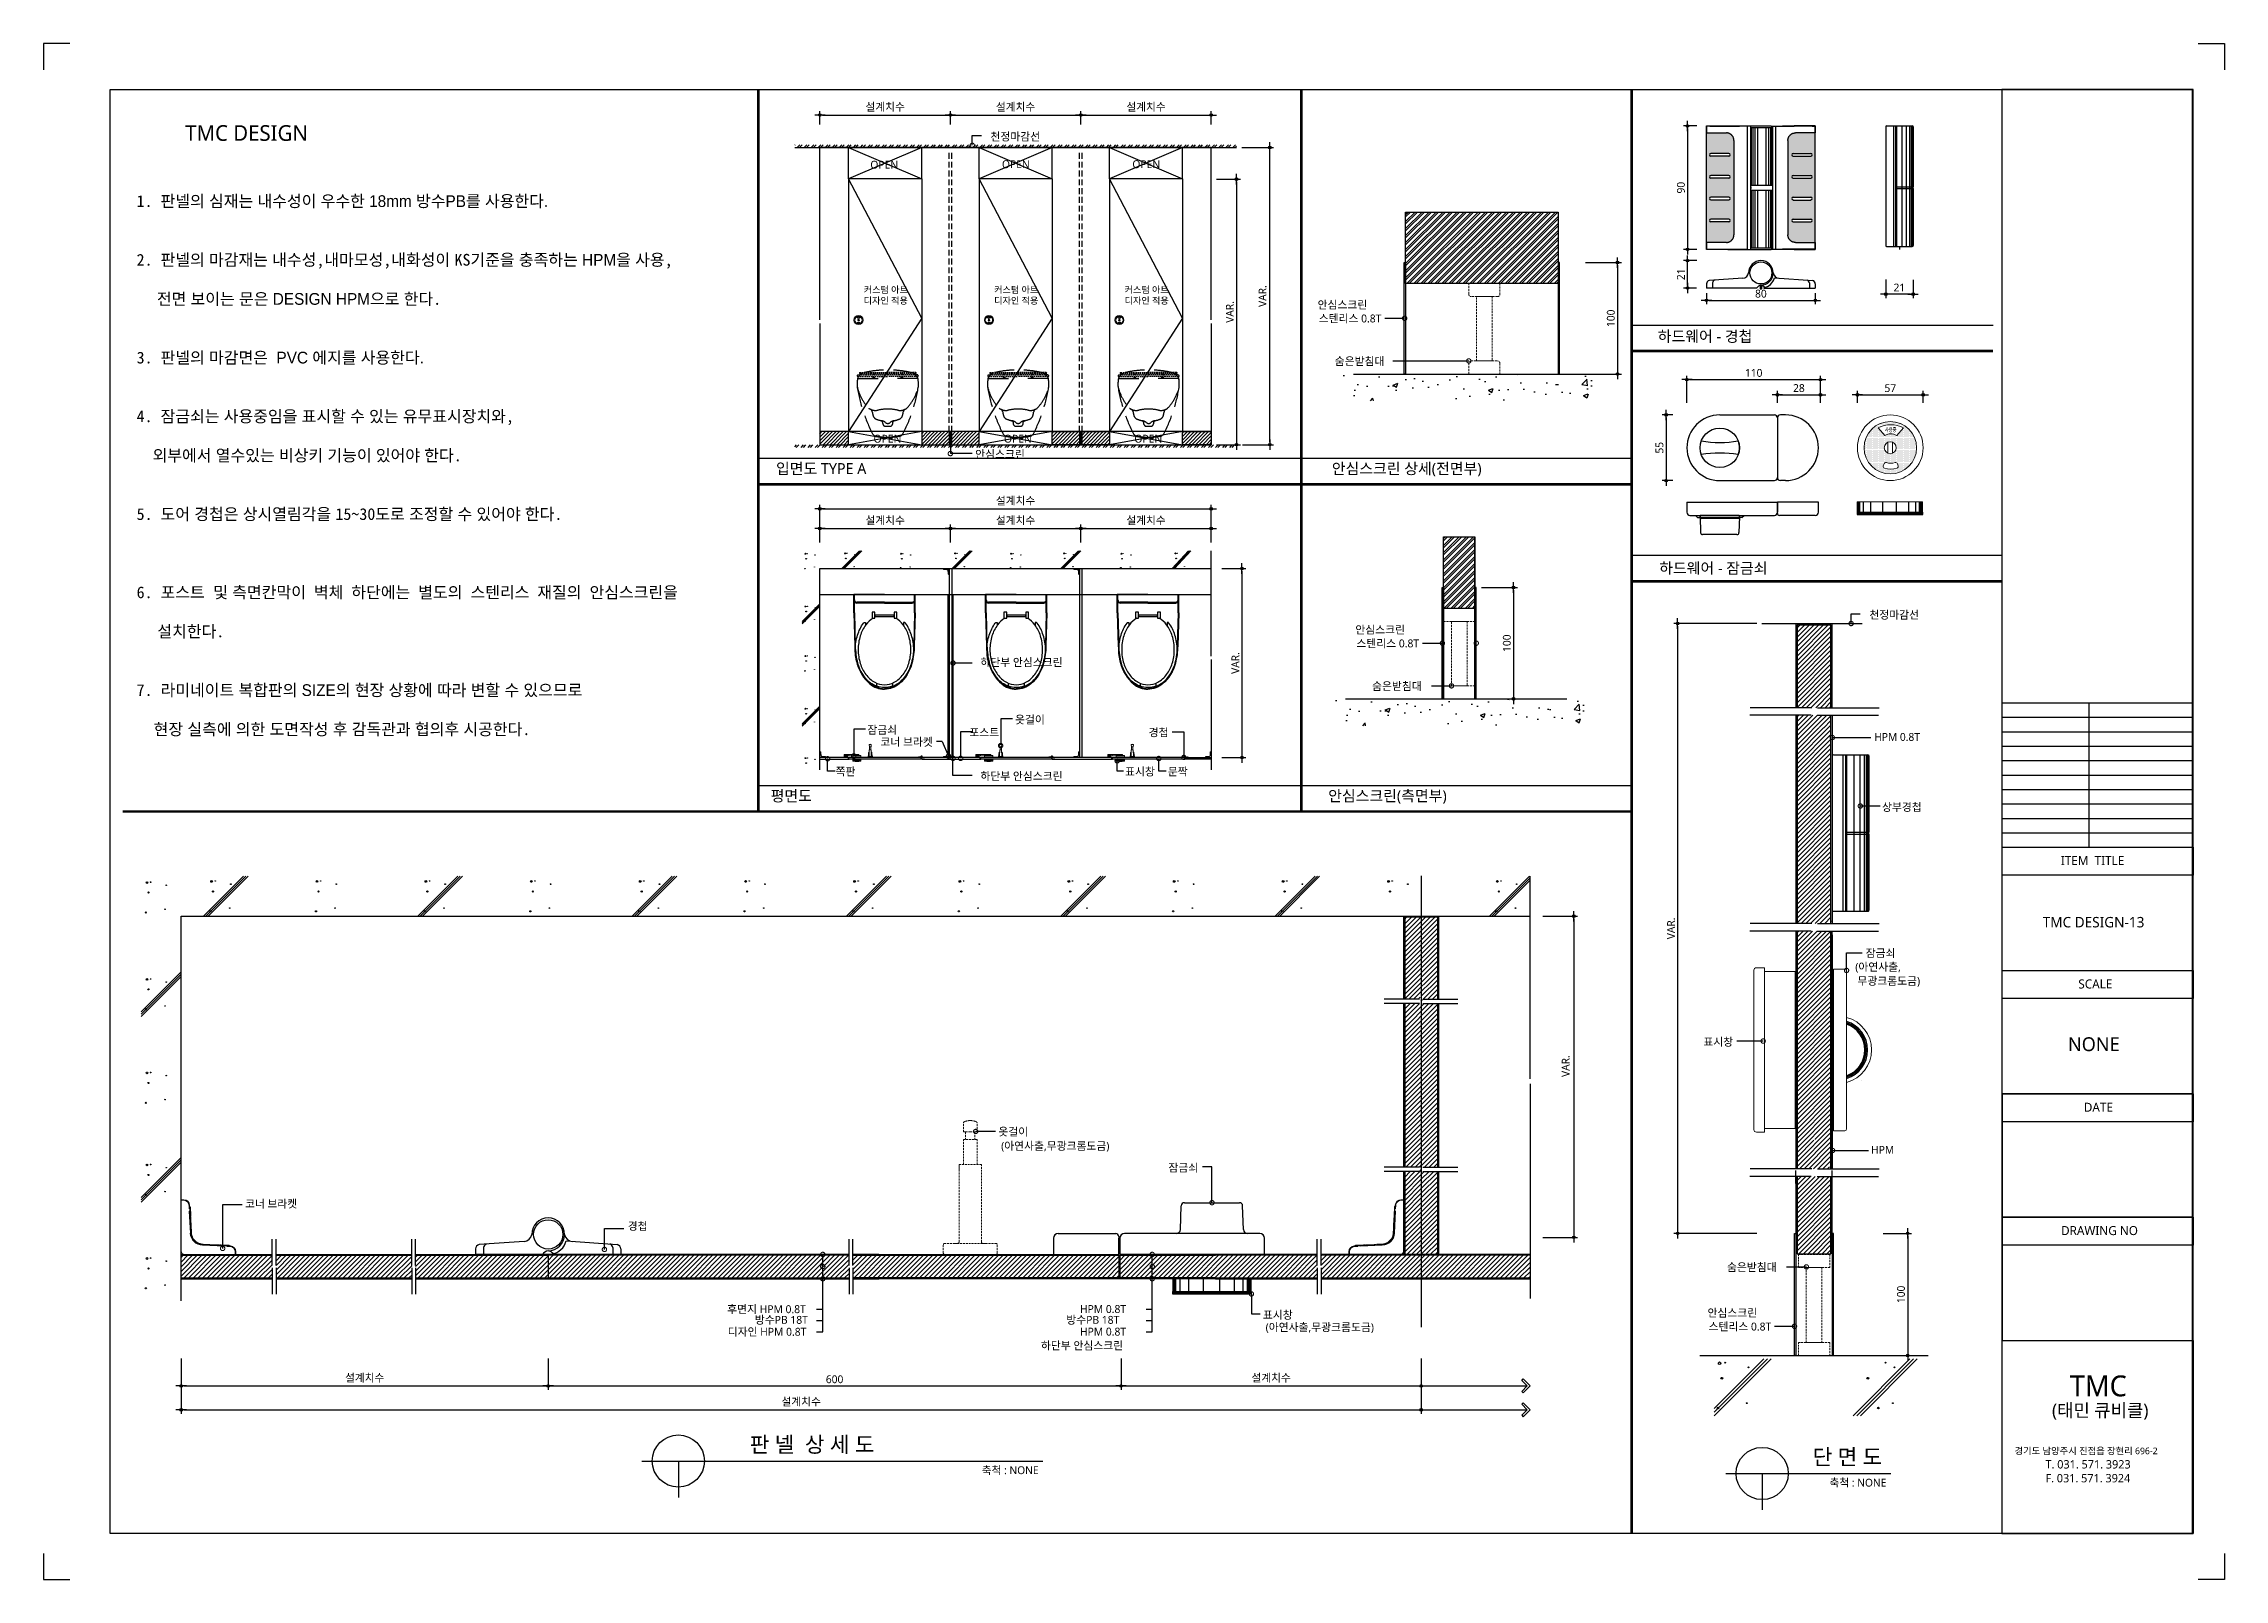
# Model space of a CAD drawing. Extents: x -256 to 8104, y -176 to 5714.
import ezdxf
from ezdxf.enums import TextEntityAlignment as Align

# ---------------------------------------------------------------- set-up
doc = ezdxf.new("R2010")
doc.units = 0
doc.header["$LTSCALE"] = 30
doc.linetypes.add('CEN', pattern=[62, 60, -1, 0, -1])
doc.linetypes.add('HIDDEN', pattern=[0.375, 0.25, -0.125])
doc.layers.get('0').update_dxf_attribs({"linetype": 'CONTINUOUS'})
doc.layers.get('DEFPOINTS').update_dxf_attribs({"linetype": 'CONTINUOUS'})
for name, color, linetype in [('02---제품선', 4, 'CONTINUOUS'), ('0_toilet', 6, 'CONTINUOUS'), ('C', 2, 'CONTINUOUS'), ('curior-0Line', 252, 'CONTINUOUS'), ('DIM', 7, 'CONTINUOUS'), ('HAT', 8, 'CONTINUOUS'), ('HID', 9, 'HIDDEN'), ('jac text', 7, 'CONTINUOUS'), ('TIT', 3, 'CONTINUOUS'), ('경첩', 4, 'CONTINUOUS'), ('문자', 3, 'CONTINUOUS'), ('부자재', 4, 'CONTINUOUS'), ('옷걸이', 4, 'CONTINUOUS'), ('잠금쇠(회전형)', 4, 'CONTINUOUS'), ('중심선', 1, 'CEN'), ('치수', 1, 'CONTINUOUS'), ('판넬', 2, 'CONTINUOUS'), ('해치', 8, 'CONTINUOUS')]:
    doc.layers.add(name, color=color, linetype=linetype)
doc.styles.add('HDW', font='gulim.ttc')
doc.styles.add('돋움', font='malgun.ttf')
doc.dimstyles.new('10', dxfattribs={"dimscale": 10, "dimtxt": 3, "dimasz": 1, "dimexe": 1.5, "dimexo": 2, "dimgap": 1, "dimtad": 1, "dimdec": 0, "dimlunit": 6, "dimtxsty": '돋움', "dimblk": 'DIMDOT', "dimcen": -1, "dimdle": 1.5, "dimclrt": 3, "dimazin": 3, "dimtfac": 1, "dimtdec": 0, "dimtix": 1, "dimtmove": 2, "dimatfit": 3, "dimldrblk": 'DIMDOT', "dimarcsym": 0})
pattern_1 = [(45, (119867.086, -48.667), (-8.980256, 8.980256), [])]
pattern_2 = [(45, (119806.501, 43.407), (-8.980256, 8.980256), [])]

# ---------------------------------------------------------------- blocks, each defined once
blk = doc.blocks.new('DIMDOT')
at = {"linetype": 'Continuous'}
blk.add_line((-2, 0), (2, 0), dxfattribs=at)
for radius in [0.5, 0.25]:
    blk.add_circle((0, 0), radius, dxfattribs=at)
blk = doc.blocks.new('*D341')
at = {"layer": 'DEFPOINTS', "color": 0}
for p in [(131408.8, 5567.2), (130908.8, 5511), (131408.8, 5511)]:
    blk.add_point(p, dxfattribs=at)
at = {"layer": 'DIM', "color": 0, "lineweight": -2, "ltscale": 10}
for p, q in [((130908.8, 5531), (130908.8, 5582.2)), ((130918.8, 5567.2), (131398.8, 5567.2)), ((131408.8, 5531), (131408.8, 5582.2))]:
    blk.add_line(p, q, dxfattribs=at)
at = {"layer": 'DIM', "color": 0, "lineweight": -2, "xscale": 10, "yscale": 10, "zscale": 10, "rotation": 180}
blk.add_blockref('DIMDOT', (130908.8, 5567.2), dxfattribs=at)
at = {"layer": 'DIM', "color": 0, "lineweight": -2, "xscale": 10, "yscale": 10, "zscale": 10}
blk.add_blockref('DIMDOT', (131408.8, 5567.2), dxfattribs=at)
at = {"layer": 'DIM', "color": 3, "insert": (131158.8, 5596.9), "char_height": 30, "attachment_point": 5, "style": '돋움'}
blk.add_mtext('설계치수', dxfattribs=at)
blk = doc.blocks.new('*D342')
at = {"layer": 'DEFPOINTS', "color": 0}
for p in [(131908.8, 5567.2), (131408.8, 5511), (131908.8, 5511)]:
    blk.add_point(p, dxfattribs=at)
at = {"layer": 'DIM', "color": 0, "lineweight": -2, "ltscale": 10}
for p, q in [((131408.8, 5531), (131408.8, 5582.2)), ((131418.8, 5567.2), (131898.8, 5567.2)), ((131908.8, 5531), (131908.8, 5582.2))]:
    blk.add_line(p, q, dxfattribs=at)
at = {"layer": 'DIM', "color": 0, "lineweight": -2, "xscale": 10, "yscale": 10, "zscale": 10, "rotation": 180}
blk.add_blockref('DIMDOT', (131408.8, 5567.2), dxfattribs=at)
at = {"layer": 'DIM', "color": 0, "lineweight": -2, "xscale": 10, "yscale": 10, "zscale": 10}
blk.add_blockref('DIMDOT', (131908.8, 5567.2), dxfattribs=at)
at = {"layer": 'DIM', "color": 3, "insert": (131658.8, 5596.9), "char_height": 30, "attachment_point": 5, "style": '돋움'}
blk.add_mtext('설계치수', dxfattribs=at)
blk = doc.blocks.new('*D343')
at = {"layer": 'DEFPOINTS', "color": 0}
for p in [(132408.8, 5567.2), (131908.8, 5511), (132408.8, 5511)]:
    blk.add_point(p, dxfattribs=at)
at = {"layer": 'DIM', "color": 0, "lineweight": -2, "ltscale": 10}
for p, q in [((131908.8, 5531), (131908.8, 5582.2)), ((131918.8, 5567.2), (132398.8, 5567.2)), ((132408.8, 5531), (132408.8, 5582.2))]:
    blk.add_line(p, q, dxfattribs=at)
at = {"layer": 'DIM', "color": 0, "lineweight": -2, "xscale": 10, "yscale": 10, "zscale": 10, "rotation": 180}
blk.add_blockref('DIMDOT', (131908.8, 5567.2), dxfattribs=at)
at = {"layer": 'DIM', "color": 0, "lineweight": -2, "xscale": 10, "yscale": 10, "zscale": 10}
blk.add_blockref('DIMDOT', (132408.8, 5567.2), dxfattribs=at)
at = {"layer": 'DIM', "color": 3, "insert": (132158.8, 5596.9), "char_height": 30, "attachment_point": 5, "style": '돋움'}
blk.add_mtext('설계치수', dxfattribs=at)
blk = doc.blocks.new('*D344')
at = {"layer": 'DEFPOINTS', "color": 0}
for p in [(132408.8, 5321.3), (132408.8, 4303.1), (132505.7, 4303.1)]:
    blk.add_point(p, dxfattribs=at)
at = {"layer": 'DIM', "color": 0, "lineweight": -2, "ltscale": 10}
for p, q in [((132428.8, 5321.3), (132520.7, 5321.3)), ((132505.7, 5311.3), (132505.7, 4313.1)), ((132428.8, 4303.1), (132520.7, 4303.1))]:
    blk.add_line(p, q, dxfattribs=at)
at = {"layer": 'DIM', "color": 0, "lineweight": -2, "xscale": 10, "yscale": 10, "zscale": 10}
for p, rotation in [((132505.7, 5321.3), 90), ((132505.7, 4303.1), 270)]:
    blk.add_blockref('DIMDOT', p, dxfattribs=dict(at, rotation=rotation))
at = {"layer": 'DIM', "color": 3, "insert": (132480.5, 4812.2), "char_height": 30, "attachment_point": 5, "rotation": 90, "style": '돋움'}
blk.add_mtext('VAR.', dxfattribs=at)
blk = doc.blocks.new('*D345')
at = {"layer": 'DEFPOINTS', "color": 0}
for p in [(132429.8, 3828.2), (132429.8, 3103.2), (132526.7, 3103.2)]:
    blk.add_point(p, dxfattribs=at)
at = {"layer": 'DIM', "color": 0, "lineweight": -2, "ltscale": 10}
for p, q in [((132449.8, 3828.2), (132541.7, 3828.2)), ((132526.7, 3818.2), (132526.7, 3113.2)), ((132449.8, 3103.2), (132541.7, 3103.2))]:
    blk.add_line(p, q, dxfattribs=at)
at = {"layer": 'DIM', "color": 0, "lineweight": -2, "xscale": 10, "yscale": 10, "zscale": 10}
for p, rotation in [((132526.7, 3828.2), 90), ((132526.7, 3103.2), 270)]:
    blk.add_blockref('DIMDOT', p, dxfattribs=dict(at, rotation=rotation))
at = {"layer": 'DIM', "color": 3, "insert": (132501.5, 3465.7), "char_height": 30, "attachment_point": 5, "rotation": 90, "style": '돋움'}
blk.add_mtext('VAR.', dxfattribs=at)
blk = doc.blocks.new('_DOTSMALL')
at = {"color": 0, "linetype": 'ByBlock', "const_width": 0.5}
blk.add_lwpolyline([(-0.0625, 0, 1), (0.0625, 0, 1)], format="xyb", close=True, dxfattribs=at)
blk = doc.blocks.new('A$C63EC304E')
at = {"layer": '치수', "color": 1, "xscale": 2.5, "yscale": 2.5, "zscale": 2.5, "rotation": 234.3098741996962}
blk.add_blockref('_DOTSMALL', (0.31, 0.31), dxfattribs=at)
blk = doc.blocks.new('A$C2BC9653E')
at = {"layer": '치수', "xscale": 0.3333333333333333, "yscale": 0.3333333333333333, "zscale": 0.3333333333333333}
blk.add_blockref('A$C63EC304E', (0, 0), dxfattribs=at)
blk = doc.blocks.new('A$C7FC71301')
at = {"layer": '치수', "rotation": 180}
blk.add_blockref('A$C2BC9653E', (0.21, 0.21), dxfattribs=at)
blk = doc.blocks.new('A$C4A20372B')
at = {"layer": '치수'}
blk.add_blockref('A$C7FC71301', (0, 0), dxfattribs=at)
blk = doc.blocks.new('A$C566469F5')
at = {"layer": '치수'}
blk.add_blockref('A$C4A20372B', (0, 0), dxfattribs=at)
blk = doc.blocks.new('A$C7E317CD4')
at = {"layer": '해치', "xscale": 2, "yscale": 2, "zscale": 2}
blk.add_blockref('A$C566469F5', (0, 0), dxfattribs=at)
blk = doc.blocks.new('A$C601D7F27')
at = {"layer": '치수'}
blk.add_blockref('A$C7E317CD4', (0, 0), dxfattribs=at)
blk = doc.blocks.new('A$C38802C08')
at = {"layer": '치수'}
blk.add_blockref('A$C601D7F27', (0, 0), dxfattribs=at)
blk = doc.blocks.new('*D346')
at = {"layer": 'DEFPOINTS', "color": 0}
for p in [(132408.8, 3981.7), (131908.8, 3908.6), (132408.8, 3908.6)]:
    blk.add_point(p, dxfattribs=at)
at = {"layer": 'DIM', "color": 0, "lineweight": -2, "ltscale": 10}
for p, q in [((131908.8, 3928.6), (131908.8, 3996.7)), ((131918.8, 3981.7), (132398.8, 3981.7)), ((132408.8, 3928.6), (132408.8, 3996.7))]:
    blk.add_line(p, q, dxfattribs=at)
at = {"layer": 'DIM', "color": 0, "lineweight": -2, "xscale": 10, "yscale": 10, "zscale": 10, "rotation": 180}
blk.add_blockref('DIMDOT', (131908.8, 3981.7), dxfattribs=at)
at = {"layer": 'DIM', "color": 0, "lineweight": -2, "xscale": 10, "yscale": 10, "zscale": 10}
blk.add_blockref('DIMDOT', (132408.8, 3981.7), dxfattribs=at)
at = {"layer": 'DIM', "color": 3, "insert": (132158.8, 4011.4), "char_height": 30, "attachment_point": 5, "style": '돋움'}
blk.add_mtext('설계치수', dxfattribs=at)
blk = doc.blocks.new('*D347')
at = {"layer": 'DEFPOINTS', "color": 0}
for p in [(132408.8, 4057.1), (130908.8, 3908.6), (132408.8, 3908.6)]:
    blk.add_point(p, dxfattribs=at)
at = {"layer": 'DIM', "color": 0, "lineweight": -2, "ltscale": 10}
for p, q in [((130908.8, 3928.6), (130908.8, 4072.1)), ((130918.8, 4057.1), (132398.8, 4057.1)), ((132408.8, 3928.6), (132408.8, 4072.1))]:
    blk.add_line(p, q, dxfattribs=at)
at = {"layer": 'DIM', "color": 0, "lineweight": -2, "xscale": 10, "yscale": 10, "zscale": 10, "rotation": 180}
blk.add_blockref('DIMDOT', (130908.8, 4057.1), dxfattribs=at)
at = {"layer": 'DIM', "color": 0, "lineweight": -2, "xscale": 10, "yscale": 10, "zscale": 10}
blk.add_blockref('DIMDOT', (132408.8, 4057.1), dxfattribs=at)
at = {"layer": 'DIM', "color": 3, "insert": (131658.8, 4086.7), "char_height": 30, "attachment_point": 5, "style": '돋움'}
blk.add_mtext('설계치수', dxfattribs=at)
blk = doc.blocks.new('*D348')
at = {"layer": 'DEFPOINTS', "color": 0}
for p in [(131908.8, 3981.7), (131408.8, 3908.6), (131908.8, 3908.6)]:
    blk.add_point(p, dxfattribs=at)
at = {"layer": 'DIM', "color": 0, "lineweight": -2, "ltscale": 10}
for p, q in [((131408.8, 3928.6), (131408.8, 3996.7)), ((131418.8, 3981.7), (131898.8, 3981.7)), ((131908.8, 3928.6), (131908.8, 3996.7))]:
    blk.add_line(p, q, dxfattribs=at)
at = {"layer": 'DIM', "color": 0, "lineweight": -2, "xscale": 10, "yscale": 10, "zscale": 10, "rotation": 180}
blk.add_blockref('DIMDOT', (131408.8, 3981.7), dxfattribs=at)
at = {"layer": 'DIM', "color": 0, "lineweight": -2, "xscale": 10, "yscale": 10, "zscale": 10}
blk.add_blockref('DIMDOT', (131908.8, 3981.7), dxfattribs=at)
at = {"layer": 'DIM', "color": 3, "insert": (131658.8, 4011.4), "char_height": 30, "attachment_point": 5, "style": '돋움'}
blk.add_mtext('설계치수', dxfattribs=at)
blk = doc.blocks.new('*D349')
at = {"layer": 'DEFPOINTS', "color": 0}
for p in [(131408.8, 3981.7), (130908.8, 3908.6), (131408.8, 3908.6)]:
    blk.add_point(p, dxfattribs=at)
at = {"layer": 'DIM', "color": 0, "lineweight": -2, "ltscale": 10}
for p, q in [((130908.8, 3928.6), (130908.8, 3996.7)), ((130918.8, 3981.7), (131398.8, 3981.7)), ((131408.8, 3928.6), (131408.8, 3996.7))]:
    blk.add_line(p, q, dxfattribs=at)
at = {"layer": 'DIM', "color": 0, "lineweight": -2, "xscale": 10, "yscale": 10, "zscale": 10, "rotation": 180}
blk.add_blockref('DIMDOT', (130908.8, 3981.7), dxfattribs=at)
at = {"layer": 'DIM', "color": 0, "lineweight": -2, "xscale": 10, "yscale": 10, "zscale": 10}
blk.add_blockref('DIMDOT', (131408.8, 3981.7), dxfattribs=at)
at = {"layer": 'DIM', "color": 3, "insert": (131158.8, 4011.4), "char_height": 30, "attachment_point": 5, "style": '돋움'}
blk.add_mtext('설계치수', dxfattribs=at)
blk = doc.blocks.new('*D350')
at = {"layer": 'DEFPOINTS', "color": 0}
for p in [(134744.3, 4552.6), (134232.3, 4444), (134744.3, 4444)]:
    blk.add_point(p, dxfattribs=at)
at = {"layer": 'DIM', "color": 0, "lineweight": -2, "ltscale": 10}
for p, q in [((134232.3, 4464), (134232.3, 4567.6)), ((134242.3, 4552.6), (134734.3, 4552.6)), ((134744.3, 4464), (134744.3, 4567.6))]:
    blk.add_line(p, q, dxfattribs=at)
at = {"layer": 'DIM', "color": 0, "lineweight": -2, "xscale": 10, "yscale": 10, "zscale": 10, "rotation": 180}
blk.add_blockref('DIMDOT', (134232.3, 4552.6), dxfattribs=at)
at = {"layer": 'DIM', "color": 0, "lineweight": -2, "xscale": 10, "yscale": 10, "zscale": 10}
blk.add_blockref('DIMDOT', (134744.3, 4552.6), dxfattribs=at)
at = {"layer": 'DIM', "color": 3, "insert": (134488.3, 4578.2), "char_height": 30, "attachment_point": 5, "style": '돋움'}
blk.add_mtext('110', dxfattribs=at)
blk = doc.blocks.new('*D351')
at = {"layer": 'DEFPOINTS', "color": 0}
for p in [(134579.2, 4444), (134744.3, 4494.6), (134744.3, 4444)]:
    blk.add_point(p, dxfattribs=at)
at = {"layer": 'DIM', "color": 0, "lineweight": -2, "ltscale": 10}
for p, q in [((134579.2, 4464), (134579.2, 4509.6)), ((134589.2, 4494.6), (134734.3, 4494.6)), ((134744.3, 4464), (134744.3, 4509.6))]:
    blk.add_line(p, q, dxfattribs=at)
at = {"layer": 'DIM', "color": 0, "lineweight": -2, "xscale": 10, "yscale": 10, "zscale": 10, "rotation": 180}
blk.add_blockref('DIMDOT', (134579.2, 4494.6), dxfattribs=at)
at = {"layer": 'DIM', "color": 0, "lineweight": -2, "xscale": 10, "yscale": 10, "zscale": 10}
blk.add_blockref('DIMDOT', (134744.3, 4494.6), dxfattribs=at)
at = {"layer": 'DIM', "color": 3, "insert": (134661.7, 4520.1), "char_height": 30, "attachment_point": 5, "style": '돋움'}
blk.add_mtext('28', dxfattribs=at)
blk = doc.blocks.new('*D352')
at = {"layer": 'DEFPOINTS', "color": 0}
for p in [(134886, 4444), (135138, 4494.6), (135138, 4444)]:
    blk.add_point(p, dxfattribs=at)
at = {"layer": 'DIM', "color": 0, "lineweight": -2, "ltscale": 10}
for p, q in [((134886, 4464), (134886, 4509.6)), ((134896, 4494.6), (135128, 4494.6)), ((135138, 4464), (135138, 4509.6))]:
    blk.add_line(p, q, dxfattribs=at)
at = {"layer": 'DIM', "color": 0, "lineweight": -2, "xscale": 10, "yscale": 10, "zscale": 10, "rotation": 180}
blk.add_blockref('DIMDOT', (134886, 4494.6), dxfattribs=at)
at = {"layer": 'DIM', "color": 0, "lineweight": -2, "xscale": 10, "yscale": 10, "zscale": 10}
blk.add_blockref('DIMDOT', (135138, 4494.6), dxfattribs=at)
at = {"layer": 'DIM', "color": 3, "insert": (135012, 4519.9), "char_height": 30, "attachment_point": 5, "style": '돋움'}
blk.add_mtext('57', dxfattribs=at)
blk = doc.blocks.new('*D353')
at = {"layer": 'DEFPOINTS', "color": 0}
for p in [(134289.9, 5525.4), (134234.9, 5052.2), (134289.9, 5052.2)]:
    blk.add_point(p, dxfattribs=at)
at = {"layer": 'DIM', "color": 0, "lineweight": -2, "ltscale": 10}
for p, q in [((134269.9, 5525.4), (134219.9, 5525.4)), ((134234.9, 5515.4), (134234.9, 5062.2)), ((134269.9, 5052.2), (134219.9, 5052.2))]:
    blk.add_line(p, q, dxfattribs=at)
at = {"layer": 'DIM', "color": 0, "lineweight": -2, "xscale": 10, "yscale": 10, "zscale": 10}
for p, rotation in [((134234.9, 5525.4), 90), ((134234.9, 5052.2), 270)]:
    blk.add_blockref('DIMDOT', p, dxfattribs=dict(at, rotation=rotation))
at = {"layer": 'DIM', "color": 3, "insert": (134209.4, 5288.8), "char_height": 30, "attachment_point": 5, "rotation": 90, "style": '돋움'}
blk.add_mtext('90', dxfattribs=at)
blk = doc.blocks.new('*D354')
at = {"layer": 'DEFPOINTS', "color": 0}
for p in [(134307.5, 4904), (134724.6, 4904), (134724.6, 4856.6)]:
    blk.add_point(p, dxfattribs=at)
at = {"layer": 'DIM', "color": 0, "lineweight": -2, "ltscale": 10}
for p, q in [((134307.5, 4884), (134307.5, 4841.6)), ((134317.5, 4856.6), (134714.6, 4856.6)), ((134724.6, 4884), (134724.6, 4841.6))]:
    blk.add_line(p, q, dxfattribs=at)
at = {"layer": 'DIM', "color": 0, "lineweight": -2, "xscale": 10, "yscale": 10, "zscale": 10, "rotation": 180}
blk.add_blockref('DIMDOT', (134307.5, 4856.6), dxfattribs=at)
at = {"layer": 'DIM', "color": 0, "lineweight": -2, "xscale": 10, "yscale": 10, "zscale": 10}
blk.add_blockref('DIMDOT', (134724.6, 4856.6), dxfattribs=at)
at = {"layer": 'DIM', "color": 3, "insert": (134516, 4882.1), "char_height": 30, "attachment_point": 5, "style": '돋움'}
blk.add_mtext('80', dxfattribs=at)
blk = doc.blocks.new('*D355')
at = {"layer": 'DEFPOINTS', "color": 0}
for p in [(134234.9, 5009), (134289.9, 5009), (134289.2, 4904)]:
    blk.add_point(p, dxfattribs=at)
at = {"layer": 'DIM', "color": 0, "lineweight": -2, "ltscale": 10}
for p, q in [((134269.9, 5009), (134219.9, 5009)), ((134234.9, 4914), (134234.9, 4999)), ((134269.2, 4904), (134219.9, 4904))]:
    blk.add_line(p, q, dxfattribs=at)
at = {"layer": 'DIM', "color": 0, "lineweight": -2, "xscale": 10, "yscale": 10, "zscale": 10}
for p, rotation in [((134234.9, 5009), 90), ((134234.9, 4904), 270)]:
    blk.add_blockref('DIMDOT', p, dxfattribs=dict(at, rotation=rotation))
at = {"layer": 'DIM', "color": 3, "insert": (134209.5, 4956.5), "char_height": 30, "attachment_point": 5, "rotation": 90, "style": '돋움'}
blk.add_mtext('21', dxfattribs=at)
blk = doc.blocks.new('*D356')
at = {"layer": 'DEFPOINTS', "color": 0}
for p in [(134994.4, 4956.2), (135099.4, 4955.5), (134994.4, 4880.5)]:
    blk.add_point(p, dxfattribs=at)
at = {"layer": 'DIM', "color": 0, "lineweight": -2, "ltscale": 10}
for p, q in [((134994.4, 4936.2), (134994.4, 4865.5)), ((135099.4, 4935.5), (135099.4, 4865.5)), ((135089.4, 4880.5), (135004.4, 4880.5))]:
    blk.add_line(p, q, dxfattribs=at)
at = {"layer": 'DIM', "color": 0, "lineweight": -2, "xscale": 10, "yscale": 10, "zscale": 10, "rotation": 180}
blk.add_blockref('DIMDOT', (134994.4, 4880.5), dxfattribs=at)
at = {"layer": 'DIM', "color": 0, "lineweight": -2, "xscale": 10, "yscale": 10, "zscale": 10}
blk.add_blockref('DIMDOT', (135099.4, 4880.5), dxfattribs=at)
at = {"layer": 'DIM', "color": 3, "insert": (135046.9, 4905.8), "char_height": 30, "attachment_point": 5, "style": '돋움'}
blk.add_mtext('21', dxfattribs=at)
blk = doc.blocks.new('A$C10E41893')
at = {"layer": '부자재'}
for p, q in [((6, 0), (6, 196)), ((123, 196), (6, 196)), ((123, 192), (6, 192)), ((55, 0), (55, 177)), ((61, 0), (61, 177)), ((6, 0), (6, -196)), ((55, 0), (55, -177)), ((61, 0), (61, -177)), ((123, -192), (6, -192)), ((123, -196), (6, -196))]:
    blk.add_line(p, q, dxfattribs=at)
for points in [[(123, 196, -0.012538), (123, 196), (335, 190, -0.055395), (445, 175, -0.154276), (577, 93, -0.179504), (612, 0, -0.179504)], [(123, 192, -0.012538), (123, 192), (335, 187, -0.055395), (444, 172, -0.154276), (574, 91, -0.179504), (608, 0, -0.179504)], [(157, -72, 0.089162), (200, -119, 0.085733), (270, -155, 0.075373), (359, -168, 0.075373), (447, -155, 0.085733), (517, -119, 0.106084), (567, -62, 0.126931), (583, 0, 0.126931), (567, 62, 0.106084), (517, 119, 0.085733), (447, 155, 0.075373), (359, 168, 0.075373), (270, 155, 0.085733), (200, 119, 0.089162), (157, 72)], [(572, 51), (589, 51), (589, 60, 0.021185), (583, 71, 0.106084), (528, 134, 0.085733), (453, 172, 0.075373), (359, 187, 0.075373), (265, 172, 0.085733), (189, 134, 0.007337), (184, 130), (184, 122), (205, 122)], [(123, -196, 0.012538), (123, -196), (335, -190, 0.055395), (445, -175, 0.154276), (577, -93, 0.179504), (612, 0, 0.179504)], [(123, -192, 0.012538), (123, -192), (335, -187, 0.055395), (444, -172, 0.154276), (574, -91, 0.179504), (608, 0, 0.179504)], [(589, -51, 0.090214), (598, 0, 0.090214), (589, 51, 0.106084)], [(572, -51), (589, -51), (589, -60, -0.021185), (583, -71, -0.106084), (528, -134, -0.085733), (453, -172, -0.075373), (359, -187, -0.075373), (265, -172, -0.085733), (189, -134, -0.007337), (184, -130), (184, -122), (205, -122)]]:
    blk.add_lwpolyline(points, format="xyb", dxfattribs=at)
blk.add_lwpolyline([(138, -61), (119, -61), (119, -79), (157, -79), (157, -61), (138, -61), (147, -61), (147, 61), (138, 61), (157, 61), (157, 79), (119, 79), (119, 61), (138, 61), (138, -61), (119, -61)], dxfattribs=at)
for centre, start, end in [((40, 177), 0, 90), ((46, 177), 0, 90), ((40, -177), 270, 0), ((46, -177), 270, 0)]:
    blk.add_arc(centre, 15, start, end, dxfattribs=at)
blk = doc.blocks.new('A$C460A2A32')
at = {"color": 0}
for p, q in [((3, 20), (0, 16)), ((3, 20), (9, 20)), ((4, 10), (162, 10)), ((9, 20), (162, 20)), ((13, 32), (11, 30)), ((13, 32), (162, 32)), ((13, 27), (162, 27)), ((312, 32), (162, 32)), ((312, 27), (162, 27)), ((316, 20), (162, 20)), ((321, 10), (162, 10)), ((312, 32), (313, 30)), ((322, 20), (316, 20)), ((322, 20), (324, 16))]:
    blk.add_line(p, q, dxfattribs=at)
for centre, radius, start, end in [((4, 14), 4, 150.0107, 270), ((13, 29), 2, 135, 270), ((109, 28), 26, 182.6717, 198.4118), ((109, 10), 26, 180, 202.6199), ((107, 28), 23, 183.0205, 200.9186), ((107, 10), 23, 180, 205.7715), ((69, 10), 23, 334.2285, 0), ((69, 28), 23, 339.0814, 356.9795), ((67, 10), 26, 337.3801, 0), ((67, 28), 26, 341.5882, 357.3283), ((257, 10), 26, 180, 202.6199), ((257, 28), 26, 182.6717, 198.4118), ((256, 28), 23, 183.0205, 200.9186), ((256, 10), 23, 180, 205.7715), ((217, 10), 23, 334.2285, 0), ((217, 28), 23, 339.0814, 356.9795), ((216, 28), 26, 341.5882, 357.3283), ((216, 10), 26, 337.3801, 0), ((312, 29), 2, 270, 45), ((321, 14), 4, 270, 29.9893)]:
    blk.add_arc(centre, radius, start, end, dxfattribs=at)
blk = doc.blocks.new('*D357')
at = {"layer": 'DEFPOINTS', "color": 0}
for p in [(134197.9, 4417.4), (134152.3, 4165.4), (134197.9, 4165.4)]:
    blk.add_point(p, dxfattribs=at)
at = {"layer": 'DIM', "color": 0, "lineweight": -2, "ltscale": 10}
for p, q in [((134177.9, 4417.4), (134137.3, 4417.4)), ((134152.3, 4407.4), (134152.3, 4175.4)), ((134177.9, 4165.4), (134137.3, 4165.4))]:
    blk.add_line(p, q, dxfattribs=at)
at = {"layer": 'DIM', "color": 0, "lineweight": -2, "xscale": 10, "yscale": 10, "zscale": 10}
for p, rotation in [((134152.3, 4417.4), 90), ((134152.3, 4165.4), 270)]:
    blk.add_blockref('DIMDOT', p, dxfattribs=dict(at, rotation=rotation))
at = {"layer": 'DIM', "color": 3, "insert": (134127, 4291.4), "char_height": 30, "attachment_point": 5, "rotation": 90, "style": '돋움'}
blk.add_mtext('55', dxfattribs=at)
blk = doc.blocks.new('*D358')
at = {"layer": 'DEFPOINTS', "color": 0}
for p in [(134520.9, 3617.4), (134196.8, 1278.5), (134520.9, 1278.5)]:
    blk.add_point(p, dxfattribs=at)
at = {"layer": 'DIM', "color": 0, "lineweight": -2, "ltscale": 10}
for p, q in [((134500.9, 3617.4), (134181.8, 3617.4)), ((134196.8, 3607.4), (134196.8, 1288.5)), ((134500.9, 1278.5), (134181.8, 1278.5))]:
    blk.add_line(p, q, dxfattribs=at)
at = {"layer": 'DIM', "color": 0, "lineweight": -2, "xscale": 10, "yscale": 10, "zscale": 10}
for p, rotation in [((134196.8, 3617.4), 90), ((134196.8, 1278.5), 270)]:
    blk.add_blockref('DIMDOT', p, dxfattribs=dict(at, rotation=rotation))
at = {"layer": 'DIM', "color": 3, "insert": (134171.6, 2448), "char_height": 30, "attachment_point": 5, "rotation": 90, "style": '돋움'}
blk.add_mtext('VAR.', dxfattribs=at)
blk = doc.blocks.new('A$C13EB2441')
for p, q in [((0.84, 7.37), (0.84, 14.11)), ((0.84, 6.74), (0.84, 0))]:
    blk.add_line(p, q)
blk = doc.blocks.new('*D359')
at = {"layer": 'DEFPOINTS', "color": 0}
for p in [(134964.4, 1278.5), (134964.4, 810.2), (135078.7, 810.2)]:
    blk.add_point(p, dxfattribs=at)
at = {"layer": 'DIM', "color": 0, "lineweight": -2, "ltscale": 10}
for p, q in [((134984.4, 1278.5), (135093.7, 1278.5)), ((135078.7, 1268.5), (135078.7, 820.2)), ((134984.4, 810.2), (135093.7, 810.2))]:
    blk.add_line(p, q, dxfattribs=at)
at = {"layer": 'DIM', "color": 0, "lineweight": -2, "xscale": 10, "yscale": 10, "zscale": 10}
for p, rotation in [((135078.7, 1278.5), 90), ((135078.7, 810.2), 270)]:
    blk.add_blockref('DIMDOT', p, dxfattribs=dict(at, rotation=rotation))
at = {"layer": 'DIM', "color": 3, "insert": (135053.1, 1044.4), "char_height": 30, "attachment_point": 5, "rotation": 90, "style": '돋움'}
blk.add_mtext('100', dxfattribs=at)
blk = doc.blocks.new('*D360')
at = {"layer": 'DEFPOINTS', "color": 0}
for p in [(133424.7, 3755.5), (133424.7, 3328.1), (133567.6, 3328.1)]:
    blk.add_point(p, dxfattribs=at)
at = {"layer": 'DIM', "color": 0, "lineweight": -2, "ltscale": 10}
for p, q in [((133444.7, 3755.5), (133582.6, 3755.5)), ((133567.6, 3745.5), (133567.6, 3338.1)), ((133444.7, 3328.1), (133582.6, 3328.1))]:
    blk.add_line(p, q, dxfattribs=at)
at = {"layer": 'DIM', "color": 0, "lineweight": -2, "xscale": 10, "yscale": 10, "zscale": 10}
for p, rotation in [((133567.6, 3755.5), 90), ((133567.6, 3328.1), 270)]:
    blk.add_blockref('DIMDOT', p, dxfattribs=dict(at, rotation=rotation))
at = {"layer": 'DIM', "color": 3, "insert": (133542.1, 3541.8), "char_height": 30, "attachment_point": 5, "rotation": 90, "style": '돋움'}
blk.add_mtext('100', dxfattribs=at)
blk = doc.blocks.new('*D361')
at = {"layer": 'DEFPOINTS', "color": 0}
for p in [(132505.7, 5442.8), (132633.1, 5442.8), (132508.2, 4303.1)]:
    blk.add_point(p, dxfattribs=at)
at = {"layer": 'DIM', "color": 0, "lineweight": -2, "ltscale": 10}
for p, q in [((132525.7, 5442.8), (132648.1, 5442.8)), ((132633.1, 4313.1), (132633.1, 5432.8)), ((132528.2, 4303.1), (132648.1, 4303.1))]:
    blk.add_line(p, q, dxfattribs=at)
at = {"layer": 'DIM', "color": 0, "lineweight": -2, "xscale": 10, "yscale": 10, "zscale": 10}
for p, rotation in [((132633.1, 5442.8), 90), ((132633.1, 4303.1), 270)]:
    blk.add_blockref('DIMDOT', p, dxfattribs=dict(at, rotation=rotation))
at = {"layer": 'DIM', "color": 3, "insert": (132605.8, 4872.9), "char_height": 30, "attachment_point": 5, "rotation": 90, "style": '돋움'}
blk.add_mtext('VAR.', dxfattribs=at)
blk = doc.blocks.new('*D362')
at = {"layer": 'DEFPOINTS', "color": 0}
for p in [(133823.4, 5001.6), (133823.4, 4574.2), (133966.3, 4574.2)]:
    blk.add_point(p, dxfattribs=at)
at = {"layer": 'DIM', "color": 0, "lineweight": -2, "ltscale": 10}
for p, q in [((133843.4, 5001.6), (133981.3, 5001.6)), ((133966.3, 4991.6), (133966.3, 4584.2)), ((133843.4, 4574.2), (133981.3, 4574.2))]:
    blk.add_line(p, q, dxfattribs=at)
at = {"layer": 'DIM', "color": 0, "lineweight": -2, "xscale": 10, "yscale": 10, "zscale": 10}
for p, rotation in [((133966.3, 5001.6), 90), ((133966.3, 4574.2), 270)]:
    blk.add_blockref('DIMDOT', p, dxfattribs=dict(at, rotation=rotation))
at = {"layer": 'DIM', "color": 3, "insert": (133940.7, 4787.9), "char_height": 30, "attachment_point": 5, "rotation": 90, "style": '돋움'}
blk.add_mtext('100', dxfattribs=at)
blk = doc.blocks.new('*D363')
at = {"layer": 'DEFPOINTS', "color": 0}
for p in [(128459.9, 818.9), (129867, 818.9), (129867, 693.2)]:
    blk.add_point(p, dxfattribs=at)
at = {"layer": 'DIM', "color": 0, "lineweight": -2, "ltscale": 10}
for p, q in [((128459.9, 798.9), (128459.9, 678.2)), ((129867, 798.9), (129867, 678.2)), ((128469.9, 693.2), (129857, 693.2))]:
    blk.add_line(p, q, dxfattribs=at)
at = {"layer": 'DIM', "color": 0, "lineweight": -2, "xscale": 10, "yscale": 10, "zscale": 10, "rotation": 180}
blk.add_blockref('DIMDOT', (128459.9, 693.2), dxfattribs=at)
at = {"layer": 'DIM', "color": 0, "lineweight": -2, "xscale": 10, "yscale": 10, "zscale": 10}
blk.add_blockref('DIMDOT', (129867, 693.2), dxfattribs=at)
at = {"layer": 'DIM', "color": 3, "insert": (129163.5, 722.9), "char_height": 30, "attachment_point": 5, "style": '돋움'}
blk.add_mtext('설계치수', dxfattribs=at)
blk = doc.blocks.new('*D364')
at = {"layer": 'DEFPOINTS', "color": 0}
for p in [(128459.9, 818.9), (133213.8, 818.9), (133213.8, 601.8)]:
    blk.add_point(p, dxfattribs=at)
at = {"layer": 'DIM', "color": 0, "lineweight": -2, "ltscale": 10}
for p, q in [((128459.9, 798.9), (128459.9, 586.8)), ((133213.8, 798.9), (133213.8, 586.8)), ((128469.9, 601.8), (133203.8, 601.8))]:
    blk.add_line(p, q, dxfattribs=at)
at = {"layer": 'DIM', "color": 0, "lineweight": -2, "xscale": 10, "yscale": 10, "zscale": 10, "rotation": 180}
blk.add_blockref('DIMDOT', (128459.9, 601.8), dxfattribs=at)
at = {"layer": 'DIM', "color": 0, "lineweight": -2, "xscale": 10, "yscale": 10, "zscale": 10}
blk.add_blockref('DIMDOT', (133213.8, 601.8), dxfattribs=at)
at = {"layer": 'DIM', "color": 3, "insert": (130836.9, 631.4), "char_height": 30, "attachment_point": 5, "style": '돋움'}
blk.add_mtext('설계치수', dxfattribs=at)
blk = doc.blocks.new('*D365')
at = {"layer": 'DEFPOINTS', "color": 0}
for p in [(132063, 818.9), (133213.8, 818.9), (133213.8, 693.2)]:
    blk.add_point(p, dxfattribs=at)
at = {"layer": 'DIM', "color": 0, "lineweight": -2, "ltscale": 10}
for p, q in [((132063, 798.9), (132063, 678.2)), ((133213.8, 798.9), (133213.8, 678.2)), ((132073, 693.2), (133203.8, 693.2))]:
    blk.add_line(p, q, dxfattribs=at)
at = {"layer": 'DIM', "color": 0, "lineweight": -2, "xscale": 10, "yscale": 10, "zscale": 10, "rotation": 180}
blk.add_blockref('DIMDOT', (132063, 693.2), dxfattribs=at)
at = {"layer": 'DIM', "color": 0, "lineweight": -2, "xscale": 10, "yscale": 10, "zscale": 10}
blk.add_blockref('DIMDOT', (133213.8, 693.2), dxfattribs=at)
at = {"layer": 'DIM', "color": 3, "insert": (132638.4, 722.9), "char_height": 30, "attachment_point": 5, "style": '돋움'}
blk.add_mtext('설계치수', dxfattribs=at)
blk = doc.blocks.new('*D366')
at = {"layer": 'DEFPOINTS', "color": 0}
for p in [(129867, 818.9), (132063, 818.9), (132063, 693.2)]:
    blk.add_point(p, dxfattribs=at)
at = {"layer": 'DIM', "color": 0, "lineweight": -2, "ltscale": 10}
for p, q in [((129867, 798.9), (129867, 678.2)), ((132063, 798.9), (132063, 678.2)), ((129877, 693.2), (132053, 693.2))]:
    blk.add_line(p, q, dxfattribs=at)
at = {"layer": 'DIM', "color": 0, "lineweight": -2, "xscale": 10, "yscale": 10, "zscale": 10, "rotation": 180}
blk.add_blockref('DIMDOT', (129867, 693.2), dxfattribs=at)
at = {"layer": 'DIM', "color": 0, "lineweight": -2, "xscale": 10, "yscale": 10, "zscale": 10}
blk.add_blockref('DIMDOT', (132063, 693.2), dxfattribs=at)
at = {"layer": 'DIM', "color": 3, "insert": (130965, 718.7), "char_height": 30, "attachment_point": 5, "style": '돋움'}
blk.add_mtext('600', dxfattribs=at)
blk = doc.blocks.new('A$C06B31977')
for p, q in [((1.26, 11.06), (1.26, 21.17)), ((1.26, 10.11), (1.26, 0))]:
    blk.add_line(p, q)
blk = doc.blocks.new('*D367')
at = {"layer": 'DEFPOINTS', "color": 0}
for p in [(133660.6, 2494.6), (133660.6, 1263.2), (133798.5, 1263.2)]:
    blk.add_point(p, dxfattribs=at)
at = {"layer": 'DIM', "color": 0, "lineweight": -2, "ltscale": 10}
for p, q in [((133680.6, 2494.6), (133813.5, 2494.6)), ((133798.5, 2484.6), (133798.5, 1273.2)), ((133680.6, 1263.2), (133813.5, 1263.2))]:
    blk.add_line(p, q, dxfattribs=at)
at = {"layer": 'DIM', "color": 0, "lineweight": -2, "xscale": 10, "yscale": 10, "zscale": 10}
for p, rotation in [((133798.5, 2494.6), 90), ((133798.5, 1263.2), 270)]:
    blk.add_blockref('DIMDOT', p, dxfattribs=dict(at, rotation=rotation))
at = {"layer": 'DIM', "color": 3, "insert": (133767.7, 1919.8), "char_height": 30, "attachment_point": 5, "rotation": 90, "style": '돋움'}
blk.add_mtext('VAR.', dxfattribs=at)
blk = doc.blocks.new('DESIGN-13', base_point=(128188.6, 127.1))
h = blk.add_hatch()
h.set_pattern_fill('ANSI31', color=3, scale=3, angle=180)
h.set_pattern_definition([(225, (128227.086, -48.667), (6.735192, -6.735192), [])])
h.paths.add_polyline_path([(131018.8, 4353.1), (130908.8, 4353.1), (130908.8, 4303.1), (131018.8, 4303.1)])
h.paths.add_polyline_path([(131403.8, 4353.1), (131298.8, 4353.1), (131298.8, 4303.1), (131403.8, 4303.1)])
h.paths.add_polyline_path([(131518.8, 4353.1), (131413.8, 4353.1), (131413.8, 4303.1), (131518.8, 4303.1)])
h.paths.add_polyline_path([(131903.8, 4353.1), (131798.8, 4353.1), (131798.8, 4303.1), (131903.8, 4303.1)])
h.paths.add_polyline_path([(132018.8, 4353.1), (131913.8, 4353.1), (131913.8, 4303.1), (132018.8, 4303.1)])
h.paths.add_polyline_path([(132408.8, 4353.1), (132298.8, 4353.1), (132298.8, 4303.1), (132408.8, 4303.1)])
h = blk.add_hatch()
h.set_pattern_fill('ANSI31', color=2, style=0)
h.set_pattern_definition([(45, (128227.086, -48.6668), (-2.245064, 2.245064), [])])
h.paths.add_polyline_path([(131413.8, 4353.1), (131403.8, 4353.1), (131403.8, 4303.1), (131413.8, 4303.1)])
h = blk.add_hatch()
h.set_pattern_fill('ANSI31', color=2, style=0)
h.set_pattern_definition([(45, (128727.086, -48.6668), (-2.245064, 2.245064), [])])
h.paths.add_polyline_path([(131913.8, 4353.1), (131903.8, 4353.1), (131903.8, 4303.1), (131913.8, 4303.1)])
h = blk.add_hatch()
h.set_pattern_fill('ANSI31', color=2, style=0)
h.set_pattern_definition([(45, (131405.2524, 1791.3226), (-2.245064, 2.245064), [])])
h.paths.add_polyline_path([(133299.7, 3755.5), (133294.7, 3755.5), (133294.7, 3543.9, -1), (133294.7, 3539.7), (133294.7, 3328.1), (133299.7, 3328.1)])
h.paths.add_polyline_path([(133424.7, 3539.7, -1), (133424.7, 3543.9), (133424.7, 3755.5), (133419.7, 3755.5), (133419.7, 3328.1), (133424.7, 3328.1)])
at = {"layer": 'HAT'}
h = blk.add_hatch(dxfattribs=at)
h.set_pattern_fill('ANSI32', color=256, scale=2, style=0)
h.set_pattern_definition([(45, (119572.717, -190.143), (-13.470384, 13.470384), []), (45, (119581.697, -190.143), (-13.470384, 13.470384), [])])
h.paths.add_polyline_path([(130812.1, 5452.8), (132505.7, 5452.8), (132505.7, 5442.8), (130812.1, 5442.8)])
h = blk.add_hatch(dxfattribs=at)
h.set_pattern_fill('ANSI32', color=256, scale=2, style=0)
h.set_pattern_definition([(45, (119896.99, -57.5), (-13.470384, 13.470384), []), (45, (119905.97, -57.5), (-13.470384, 13.470384), [])])
h.paths.add_polyline_path([(133153.9, 5195.4), (133739.3, 5195.4), (133739.3, 4920.8), (133153.9, 4920.8)])
h = blk.add_hatch(dxfattribs=at)
h.set_pattern_fill('ANSI32', color=256, scale=2, style=0)
h.set_pattern_definition([(45, (119572.717, -8.163), (-13.470384, 13.470384), []), (45, (119581.697, -8.163), (-13.470384, 13.470384), [])])
h.paths.add_polyline_path([(130812.1, 4292.6), (132505.7, 4292.6), (132505.7, 4302.6), (130812.1, 4302.6)])
h = blk.add_hatch(dxfattribs=at)
h.set_pattern_fill('ANSI32', color=256, scale=2, style=0)
h.set_pattern_definition([(45, (128218.403, -48.667), (-13.470384, 13.470384), []), (45, (128227.384, -48.667), (-13.470384, 13.470384), [])])
h.paths.add_polyline_path([(133419.7, 3949.3), (133299.7, 3949.3), (133299.7, 3674.7), (133419.7, 3674.7), (133419.7, 3755.5)])
at = {"layer": 'HAT', "transparency": 33554687}
h = blk.add_hatch(dxfattribs=at)
h.set_pattern_fill('ANSI31', color=256, scale=4)
h.set_pattern_definition(pattern_1)
h.paths.add_polyline_path([(134711.1, 3294.5), (134733.3, 3294.5), (134784.7, 3294.5), (134784.7, 3612.4), (134654.7, 3612.4), (134654.7, 3294.5)])
at = {"layer": 'HAT'}
h = blk.add_hatch(dxfattribs=at)
h.set_pattern_fill('ANSI31', color=256, scale=4, style=0)
h.set_pattern_definition(pattern_1)
edge = h.paths.add_edge_path()
edge.add_line((134784.7, 3216.7), (134725.3, 3216.7))
edge.add_arc((134723.2, 3216.7), 2.08, -54.30987, 0, ccw=False)
edge.add_arc((134723.2, 3216.7), 2.08, 125.69013, 305.69013, ccw=False)
edge.add_arc((134723.2, 3216.7), 2.08, 0, 125.69013, ccw=False)
edge.add_line((134725.3, 3216.7), (134784.7, 3216.7))
edge.add_line((134784.7, 3216.7), (134784.7, 3265.4))
edge.add_line((134784.7, 3265.4), (134774.4, 3265.4))
edge.add_spline(control_points=[(134771.6, 3257.6), (134772.6, 3260.3), (134773.5, 3262.9), (134774.4, 3265.4)], knot_values=[0, 0, 0, 0, 0.152076, 0.152076, 0.152076, 0.152076], degree=3, periodic=0)
edge.add_line((134774.4, 3265.4), (134719.7, 3265.4))
edge.add_line((134719.7, 3265.4), (134719.7, 2466.9))
edge.add_line((134719.7, 2466.9), (134776.4, 2466.9))
edge.add_spline(control_points=[(134776.4, 2466.9), (134779.6, 2475.7), (134782.6, 2483.5), (134784.7, 2487.3)], knot_values=[0.152076, 0.152076, 0.152076, 0.152076, 0.673721, 0.673721, 0.673721, 0.673721], degree=3, periodic=0)
edge.add_spline(control_points=[(134787.1, 2466.9), (134787.6, 2476.9), (134788.7, 2492.3), (134785.8, 2489.3), (134784.7, 2487.3)], knot_values=[0.673721, 0.673721, 0.673721, 0.673721, 1.332503, 1.60798, 1.60798, 1.60798, 1.60798], degree=3, periodic=0)
edge.add_line((134784.7, 2487.3), (134784.7, 3216.7))
h.paths.add_polyline_path([(134719.7, 3265.4), (134654.7, 3265.4), (134654.7, 2466.9), (134719.7, 2466.9)])
h = blk.add_hatch(dxfattribs=at)
h.set_pattern_fill('ANSI31', color=256, scale=4, style=0)
h.set_pattern_definition(pattern_1)
h.paths.add_polyline_path([(134719.7, 1981.4), (134654.7, 1981.4), (134654.7, 1525.9), (134719.7, 1525.9), (134719.7, 1635.3, -0.567825), (134719.7, 1638.9)])
h.paths.add_polyline_path([(134784.7, 1981.4), (134719.7, 1981.4), (134719.7, 1638.9, -0.582142), (134722.8, 1637.1), (134784.7, 1637.1)])
edge = h.paths.add_edge_path()
edge.add_line((134784.7, 1637.1), (134722.8, 1637.1))
edge.add_arc((134720.8, 1637.1), 2.08, -54.30987, 0, ccw=False)
edge.add_arc((134720.8, 1637.1), 2.08, 239.17799, 305.69013, ccw=False)
edge.add_line((134719.7, 1635.3), (134719.7, 1525.9))
edge.add_line((134719.7, 1525.9), (134776.4, 1525.9))
edge.add_spline(control_points=[(134776.4, 1525.9), (134779.6, 1534.6), (134782.6, 1542.4), (134784.7, 1546.2)], knot_values=[0.152076, 0.152076, 0.152076, 0.152076, 0.673721, 0.673721, 0.673721, 0.673721], degree=3, periodic=0)
edge.add_line((134784.7, 1546.2), (134784.7, 1637.1))
h.paths.add_polyline_path([(134719.7, 2437.9), (134654.7, 2437.9), (134654.7, 1981.4), (134719.7, 1981.4)])
edge = h.paths.add_edge_path()
edge.add_line((134784.7, 2437.9), (134774.4, 2437.9))
edge.add_spline(control_points=[(134771.6, 2430.1), (134772.6, 2432.7), (134773.5, 2435.4), (134774.4, 2437.9)], knot_values=[0, 0, 0, 0, 0.152076, 0.152076, 0.152076, 0.152076], degree=3, periodic=0)
edge.add_line((134774.4, 2437.9), (134719.7, 2437.9))
edge.add_line((134719.7, 2437.9), (134719.7, 1981.4))
edge.add_line((134719.7, 1981.4), (134784.7, 1981.4))
edge.add_line((134784.7, 1981.4), (134784.7, 2437.9))
at = {"layer": 'HAT', "transparency": 33554687}
h = blk.add_hatch(dxfattribs=at)
h.set_pattern_fill('ANSI31', color=256, scale=4, style=0)
h.set_pattern_definition(pattern_1)
h.paths.add_polyline_path([(134709.1, 1496.8), (134654.7, 1496.8), (134654.7, 1200.1), (134719.7, 1200.1), (134719.7, 1496.8)])
h.paths.add_polyline_path([(134784.7, 1496.8), (134731.3, 1496.8), (134719.7, 1496.8), (134719.7, 1200.1), (134784.7, 1200.1)])
at = {"layer": '해치'}
h = blk.add_hatch(dxfattribs=at)
h.set_pattern_fill('DOTS', color=256, scale=2.628474)
h.set_pattern_definition([(0, (131345.76, 5860.3747), (2.086351, 4.172702), [0, -4.172702])])
edge = h.paths.add_edge_path()
edge.add_line((134308, 5078.8), (134308, 5078.8))
edge.add_spline(control_points=[(134308, 5078.8), (134308.3, 5078.8), (134319.8, 5078.8)], knot_values=[-0.724312, -0.724312, -0.724312, 0.724312, 0.724312, 0.724312], weights=[1, 0.748956, 1], degree=2, periodic=0)
edge.add_line((134319.8, 5078.8), (134383.7, 5078.8))
edge.add_spline(control_points=[(134383.7, 5078.8), (134412.6, 5078.8), (134412.6, 5107.7)], knot_values=[-1.570796, -1.570796, -1.570796, 0, 0, 0], weights=[1, 0.707107, 1], degree=2, periodic=0)
edge.add_line((134412.6, 5107.7), (134412.6, 5469.9))
edge.add_spline(control_points=[(134412.6, 5469.9), (134412.6, 5498.8), (134383.7, 5498.8)], knot_values=[0, 0, 0, 1.570796, 1.570796, 1.570796], weights=[1, 0.707107, 1], degree=2, periodic=0)
edge.add_line((134383.7, 5498.8), (134319.8, 5498.8))
edge.add_spline(control_points=[(134319.8, 5498.8), (134308.3, 5498.8), (134308, 5498.8)], knot_values=[-0.724312, -0.724312, -0.724312, 0.724312, 0.724312, 0.724312], weights=[1, 0.748956, 1], degree=2, periodic=0)
edge.add_line((134308, 5498.8), (134308, 5078.8))
h.paths.add_polyline_path([(134392.9, 5420.1, -0.414214), (134398.1, 5414.8, -0.414214), (134392.9, 5409.5), (134324.5, 5409.5, -0.414214), (134319.3, 5414.8, -0.414214), (134324.5, 5420.1)], flags=16)
h.paths.add_polyline_path([(134392.9, 5336.1, -0.414214), (134398.1, 5330.8, -0.414214), (134392.9, 5325.5), (134324.5, 5325.5, -0.414214), (134319.3, 5330.8, -0.414214), (134324.5, 5336.1)], flags=16)
h.paths.add_polyline_path([(134392.9, 5252, -0.414214), (134398.1, 5246.8, -0.414214), (134392.9, 5241.5), (134324.5, 5241.5, -0.414214), (134319.3, 5246.8, -0.414214), (134324.5, 5252)], flags=16)
h.paths.add_polyline_path([(134392.9, 5168, -0.414214), (134398.1, 5162.8, -0.414214), (134392.9, 5157.5), (134324.5, 5157.5, -0.414214), (134319.3, 5162.8, -0.414214), (134324.5, 5168)], flags=16)
h = blk.add_hatch(dxfattribs=at)
h.set_pattern_fill('DOTS', color=256, scale=2.628474)
h.set_pattern_definition([(0, (130871.1426, 5860.3747), (2.086351, 4.1727023), [0, -4.1727023])])
edge = h.paths.add_edge_path()
edge.add_spline(control_points=[(134619.4, 5469.9), (134619.4, 5498.8), (134648.3, 5498.8)], knot_values=[0, 0, 0, 1.570796, 1.570796, 1.570796], weights=[1, 0.707107, 1], degree=2, periodic=0)
edge.add_line((134648.3, 5498.8), (134712.2, 5498.8))
edge.add_spline(control_points=[(134712.2, 5498.8), (134723.8, 5498.8), (134724, 5498.8)], knot_values=[-0.724312, -0.724312, -0.724312, 0.724312, 0.724312, 0.724312], weights=[1, 0.748956, 1], degree=2, periodic=0)
edge.add_line((134724.1, 5498.8), (134724.1, 5078.8))
edge.add_line((134724.1, 5078.8), (134724, 5078.8))
edge.add_spline(control_points=[(134724, 5078.8), (134723.8, 5078.8), (134712.2, 5078.8)], knot_values=[-0.724312, -0.724312, -0.724312, 0.724312, 0.724312, 0.724312], weights=[1, 0.748956, 1], degree=2, periodic=0)
edge.add_line((134712.2, 5078.8), (134648.3, 5078.8))
edge.add_spline(control_points=[(134648.3, 5078.8), (134619.4, 5078.8), (134619.4, 5107.7)], knot_values=[-1.570796, -1.570796, -1.570796, 0, 0, 0], weights=[1, 0.707107, 1], degree=2, periodic=0)
edge.add_line((134619.4, 5107.7), (134619.4, 5469.9))
h.paths.add_polyline_path([(134639.2, 5420.1, 0.414214), (134633.9, 5414.8, 0.414214), (134639.2, 5409.5), (134707.5, 5409.5, 0.414214), (134712.8, 5414.8, 0.414214), (134707.5, 5420.1)], flags=16)
h.paths.add_polyline_path([(134639.2, 5336.1, 0.414214), (134633.9, 5330.8, 0.414214), (134639.2, 5325.5), (134707.5, 5325.5, 0.414214), (134712.8, 5330.8, 0.414214), (134707.5, 5336.1)], flags=16)
h.paths.add_polyline_path([(134639.2, 5252, 0.414214), (134633.9, 5246.8, 0.414214), (134639.2, 5241.5), (134707.5, 5241.5, 0.414214), (134712.8, 5246.8, 0.414214), (134707.5, 5252)], flags=16)
h.paths.add_polyline_path([(134639.2, 5168, 0.414214), (134633.9, 5162.8, 0.414214), (134639.2, 5157.5), (134707.5, 5157.5, 0.414214), (134712.8, 5162.8, 0.414214), (134707.5, 5168)], flags=16)
h = blk.add_hatch(dxfattribs=at)
h.set_pattern_fill('AR-CONC', color=256, style=0)
h.set_pattern_definition([(50, (131435.16, 3037.4), (182.185, -15.939), [19.05, -209.55]), (355, (131435.16, 3037.4), (-35.243, 191.057), [15.24, -167.64]), (100.451, (131450.34, 3036.08), (146.943, 175.117), [16.19, -178.09]), (46.184, (131435.16, 3088.2), (271.079, -42.042), [28.575, -314.325]), (96.636, (131457.75, 3084.7), (237.404, 247.426), [24.285, -267.135]), (351.184, (131435.16, 3088.2), (237.405, 247.425), [22.86, -251.46]), (21, (131460.56, 3075.5), (151.615, -102.2655), [19.05, -209.55]), (326, (131460.56, 3075.5), (61.802, 184.188), [15.24, -167.64]), (71.4514, (131473.2, 3066.98), (213.416, 81.923), [16.19, -178.09]), (37.5, (131435.16, 3037.406), (3.0886, 84.555), [0, -165.608, 0, -170.18, 0, -168.275]), (7.5, (131435.16, 3037.41), (66.8197, 100.1806), [0, -97.028, 0, -161.798, 0, -64.135]), (327.5, (131378.515, 3037.406), (135.5906, -5.7287), [0, -63.5, 0, -198.12, 0, -262.89]), (317.5, (131353.11, 3037.41), (148.129, 25.4265), [0, -82.55, 0, -131.572, 0, -186.69])])
h.paths.add_polyline_path([(133914.7, 4471.2), (133914.7, 4574.2), (132864.5, 4574.2), (132864.5, 4471.2)])
h = blk.add_hatch(dxfattribs=at)
h.set_pattern_fill('DOTS', color=256, scale=2.628474)
h.set_pattern_definition([(0, (129317.9545, 834.0972), (2.086351, 4.1727023), [0, -4.1727023])])
h.paths.add_polyline_path([(135112.6, 4291.4, 1), (134911.3, 4291.4, 1)])
h.paths.add_polyline_path([(134989, 4291.4, -1), (135034.9, 4291.4, -1)], flags=16)
h.paths.add_polyline_path([(135036.7, 4338.7, 0.250537), (134990.8, 4338.7), (134965, 4367.2, -0.258173), (135062.5, 4367.2)], flags=16)
h.paths.add_polyline_path([(135039.4, 4230), (135042.2, 4221.9, -0.437988), (135037.4, 4212.8, -0.127495), (134990.2, 4212.8, -0.437988), (134985.3, 4221.9), (134988.1, 4230, -0.407197), (134996.9, 4234.4, 0.156299), (135030.7, 4234.4, -0.407197)], flags=16)
h.paths.add_polyline_path([(134987.4, 4345.7), (134987.4, 4374.9), (135039.7, 4374.9), (135039.7, 4345.7)], flags=8)
h = blk.add_hatch(dxfattribs=at)
h.set_pattern_fill('AR-CONC', color=256, style=0)
h.set_pattern_definition([(50, (131405.25, 1791.32), (182.185, -15.939), [19.05, -209.55]), (355, (131405.25, 1791.32), (-35.243, 191.057), [15.24, -167.64]), (100.451, (131420.43, 1790), (146.943, 175.117), [16.19, -178.09]), (46.184, (131405.25, 1842.12), (271.079, -42.042), [28.575, -314.325]), (96.636, (131427.84, 1838.62), (237.404, 247.426), [24.285, -267.135]), (351.184, (131405.25, 1842.12), (237.405, 247.425), [22.86, -251.46]), (21, (131430.65, 1829.42), (151.615, -102.2655), [19.05, -209.55]), (326, (131430.65, 1829.42), (61.802, 184.188), [15.24, -167.64]), (71.4514, (131443.29, 1820.9), (213.416, 81.923), [16.19, -178.09]), (37.5, (131405.25, 1791.32), (3.0886, 84.555), [0, -165.608, 0, -170.18, 0, -168.275]), (7.5, (131405.25, 1791.32), (66.8197, 100.1806), [0, -97.028, 0, -161.798, 0, -64.135]), (327.5, (131348.61, 1791.32), (135.5906, -5.7287), [0, -63.5, 0, -198.12, 0, -262.89]), (317.5, (131323.21, 1791.32), (148.129, 25.4265), [0, -82.55, 0, -131.572, 0, -186.69])])
h.paths.add_polyline_path([(133884.8, 3225.1), (133884.8, 3328.1), (132834.6, 3328.1), (132834.6, 3225.1)])
h = blk.add_hatch(dxfattribs=at)
h.set_pattern_fill('ANSI31', color=256, scale=4, style=0)
h.set_pattern_definition([(45, (-143096.579, -55953.205), (-8.9802561, 8.9802561), [])])
edge = h.paths.add_edge_path()
edge.add_line((133213.8, 2491.2), (133151.4, 2491.2))
edge.add_line((133151.4, 2491.2), (133150.5, 2490.3))
edge.add_line((133150.5, 2490.3), (133150.5, 2389.9))
edge.add_line((133150.5, 2389.9), (133193.3, 2389.9))
edge.add_line((133193.3, 2389.9), (133193.3, 2348.4))
edge.add_line((133193.3, 2348.4), (133150.5, 2348.4))
edge.add_line((133150.5, 2348.4), (133150.5, 2176.7))
edge.add_line((133150.5, 2176.7), (133207.1, 2176.7))
edge.add_spline(control_points=[(133207.1, 2176.7), (133209.8, 2184.3), (133215.9, 2199.7), (133212, 2168.8), (133213.5, 2166.3), (133213.8, 2166.3)], knot_values=[0.456227, 0.456227, 0.456227, 0.456227, 2.847595, 6.178025, 6.737145, 6.737145, 6.737145, 6.737145], degree=3, periodic=0)
edge.add_spline(control_points=[(133213.5, 2166.5), (133213.6, 2169.5), (133213.6, 2172.2), (133213.1, 2172.6), (133213, 2172.6)], knot_values=[0.891967, 0.891967, 0.891967, 0.891967, 1.280656, 1.337888, 1.337888, 1.337888, 1.337888], degree=3, periodic=0)
edge.add_line((133213.8, 2166.3), (133213.8, 2491.2))
edge = h.paths.add_edge_path()
edge.add_line((133277.2, 2491.2), (133213.8, 2491.2))
edge.add_line((133213.8, 2491.2), (133213.8, 2166.3))
edge.add_spline(control_points=[(133213.8, 2166.3), (133215, 2166), (133217.2, 2170.4), (133219.9, 2176.7)], knot_values=[6.737145, 6.737145, 6.737145, 6.737145, 8.913909, 8.913909, 8.913909, 8.913909], degree=3, periodic=0)
edge.add_spline(control_points=[(133219.9, 2176.7), (133221.9, 2181.5), (133224.2, 2187.5), (133226.6, 2193.4)], knot_values=[8.913909, 8.913909, 8.913909, 8.913909, 10.573873, 10.573873, 10.573873, 10.573873], degree=3, periodic=0)
edge.add_line((133219.9, 2176.7), (133277.2, 2176.7))
edge.add_line((133277.2, 2176.7), (133277.2, 2348.4))
edge.add_line((133277.2, 2348.4), (133234.3, 2348.4))
edge.add_line((133234.3, 2348.4), (133234.3, 2389.9))
edge.add_line((133234.3, 2389.9), (133277.2, 2389.9))
edge.add_line((133277.2, 2389.9), (133277.2, 2491.2))
h.paths.add_polyline_path([(133277.2, 2389.9), (133234.3, 2389.9), (133234.3, 2348.4), (133277.2, 2348.4)], flags=16)
h.paths.add_polyline_path([(133193.3, 2389.9), (133150.5, 2389.9), (133150.5, 2348.4), (133193.3, 2348.4)], flags=16)
h = blk.add_hatch(dxfattribs=at)
h.set_pattern_fill('ANSI31', color=256, scale=4, style=0)
h.set_pattern_definition([(45, (133213.825, 1846.244), (-8.98026, 8.98026), [])])
h.paths.add_polyline_path([(133277.2, 2159.6), (133150.5, 2159.6), (133150.5, 1532.9), (133277.2, 1532.9)])
at = {"layer": '해치', "transparency": 33554687}
h = blk.add_hatch(dxfattribs=at)
h.set_pattern_fill('ANSI31', color=256, scale=4)
h.set_pattern_definition(pattern_2)
edge = h.paths.add_edge_path()
edge.add_spline(control_points=[(133213.8, 1505.3), (133213.5, 1505.4), (133212.4, 1507.1), (133213.3, 1517), (133213.5, 1522.7)], knot_values=[1.337888, 1.337888, 1.337888, 1.337888, 1.524261, 2.245715, 2.245715, 2.245715, 2.245715], degree=3, periodic=0)
edge.add_spline(control_points=[(133213.8, 1522.5), (133213.5, 1522.5), (133212, 1525), (133215.9, 1555.9), (133209.8, 1540.5), (133207.1, 1532.9)], knot_values=[0.152076, 0.152076, 0.152076, 0.152076, 0.338449, 1.448592, 2.245715, 2.245715, 2.245715, 2.245715], degree=3, periodic=0)
edge.add_spline(control_points=[(133213.5, 1522.7), (133213.6, 1525.7), (133213.6, 1528.4), (133213.1, 1528.8), (133213, 1528.8)], knot_values=[0.891967, 0.891967, 0.891967, 0.891967, 1.280656, 1.337888, 1.337888, 1.337888, 1.337888], degree=3, periodic=0)
edge.add_spline(control_points=[(133213, 1528.8), (133212, 1528.9), (133209.6, 1522.9), (133207.1, 1515.8)], knot_values=[0.152076, 0.152076, 0.152076, 0.152076, 0.891967, 0.891967, 0.891967, 0.891967], degree=3, periodic=0)
edge.add_spline(control_points=[(133205.4, 1511.3), (133206, 1512.8), (133206.5, 1514.3), (133207.1, 1515.8)], knot_values=[0, 0, 0, 0, 0.152076, 0.152076, 0.152076, 0.152076], degree=3, periodic=0)
edge.add_line((133207.1, 1515.8), (133150.5, 1515.8))
edge.add_line((133150.5, 1515.8), (133150.5, 1343.3))
edge.add_line((133150.5, 1343.3), (133195.2, 1343.3))
edge.add_line((133195.2, 1343.3), (133195.2, 1301.8))
edge.add_line((133195.2, 1301.8), (133150.5, 1301.8))
edge.add_line((133150.5, 1301.8), (133150.5, 1197.6))
edge.add_line((133150.5, 1197.6), (133213.8, 1197.6))
edge.add_line((133213.8, 1197.6), (133213.8, 1505.3))
h.paths.add_polyline_path([(133277.2, 1343.3), (133232.4, 1343.3), (133232.4, 1301.8), (133277.2, 1301.8)])
h.paths.add_polyline_path([(133195.2, 1343.3), (133150.5, 1343.3), (133150.5, 1301.8), (133195.2, 1301.8)], flags=16)
h = blk.add_hatch(dxfattribs=at)
h.set_pattern_fill('ANSI31', color=256, scale=4)
h.set_pattern_definition(pattern_2)
h.paths.add_polyline_path([(133277.2, 1454.8), (133213.8, 1454.8), (133213.8, 1197.6), (133277.2, 1197.6), (133277.2, 1301.8), (133232.4, 1301.8), (133232.4, 1343.3), (133277.2, 1343.3)])
edge = h.paths.add_edge_path()
edge.add_line((133277.2, 1515.8), (133219.9, 1515.8))
edge.add_spline(control_points=[(133219.9, 1515.8), (133217.2, 1509.5), (133215, 1505.1), (133213.8, 1505.3)], knot_values=[2.245715, 2.245715, 2.245715, 2.245715, 2.971303, 2.971303, 2.971303, 2.971303], degree=3, periodic=0)
edge.add_line((133213.8, 1505.3), (133213.8, 1454.8))
edge.add_line((133213.8, 1454.8), (133277.2, 1454.8))
edge.add_line((133277.2, 1454.8), (133277.2, 1515.8))
h = blk.add_hatch(dxfattribs=at)
h.set_pattern_fill('ANSI31', color=256, scale=4, style=0)
h.set_pattern_definition(pattern_2)
h.paths.add_polyline_path([(128808.9, 1145.9), (128808.9, 1155.5), (128808.9, 1194.2), (128459.9, 1194.2), (128459.9, 1107.6), (128808.9, 1107.6)])
h.paths.add_polyline_path([(128823.6, 1145.9), (128823.6, 1155.5), (128823.6, 1194.2), (129344, 1194.2), (129344, 1145.9), (129344, 1107.6), (128823.6, 1107.6)])
at = {"layer": '해치'}
h = blk.add_hatch(dxfattribs=at)
h.set_pattern_fill('ANSI31', color=256, scale=4)
h.set_pattern_definition(pattern_2)
h.paths.add_polyline_path([(129867, 1107.6), (129867, 1194.2), (129358.6, 1194.2), (129358.6, 1107.6)])
at = {"layer": '해치', "transparency": 33554687}
h = blk.add_hatch(dxfattribs=at)
h.set_pattern_fill('ANSI31', color=256, scale=4)
h.set_pattern_definition(pattern_2)
h.paths.add_polyline_path([(129867, 1194.2), (129867, 1107.6), (130920, 1107.6), (130920, 1148.8, -0.610943), (130918.3, 1152.1, -0.241509), (130920, 1153), (130920, 1194.2)])
h = blk.add_hatch(dxfattribs=at)
h.set_pattern_fill('ANSI31', color=256, scale=4)
h.set_pattern_definition(pattern_2)
h.paths.add_polyline_path([(131020.7, 1194.2), (130920, 1194.2), (130920, 1153, -0.610943), (130921.7, 1149.7, -0.241509), (130920, 1148.8), (130920, 1107.6), (131020.7, 1107.6)])
h = blk.add_hatch(dxfattribs=at)
h.set_pattern_fill('ANSI31', color=256, scale=4)
h.set_pattern_definition(pattern_2)
h.paths.add_polyline_path([(132055, 1107.6), (132055, 1194.2), (131134.9, 1194.2), (131035.3, 1194.2), (131035.3, 1155.5), (131035.3, 1145.9), (131035.3, 1107.6), (131134.9, 1107.6)])
h = blk.add_hatch(dxfattribs=at)
h.set_pattern_fill('ANSI31', color=256, scale=4, style=0)
h.set_pattern_definition(pattern_2)
h.paths.add_polyline_path([(132829.9, 1145.9), (132829.9, 1155.5), (132829.9, 1194.2), (133213.8, 1194.2), (133213.8, 1107.6), (132829.9, 1107.6)])
edge = h.paths.add_edge_path()
edge.add_line((132815.3, 1145.9), (132815.3, 1155.5))
edge.add_line((132815.3, 1155.5), (132815.3, 1194.2))
edge.add_line((132815.3, 1194.2), (132182.8, 1194.2))
edge.add_line((132182.8, 1194.2), (132182.8, 1153))
edge.add_arc((132182.8, 1150.9), 2.08, -35.69013, 90, ccw=False)
edge.add_arc((132182.8, 1150.9), 2.08, 270, 324.30987, ccw=False)
edge.add_line((132182.8, 1148.8), (132182.8, 1107.6))
edge.add_line((132182.8, 1107.6), (132815.3, 1107.6))
edge.add_line((132815.3, 1107.6), (132815.3, 1145.9))
h.paths.add_polyline_path([(132058, 1194.2), (132058, 1107.6), (132182.8, 1107.6), (132182.8, 1148.8, -0.610943), (132181.1, 1152.1, -0.241509), (132182.8, 1153), (132182.8, 1194.2)])
h.paths.add_polyline_path([(133631.5, 1194.2), (133213.8, 1194.2), (133213.8, 1107.6), (133631.5, 1107.6)])
at = {"color": 2}
for p, q in [((127932.7, 5841.3), (127932.7, 5741.3)), ((127932.7, 5841.3), (127932.7, 5741.3)), ((127932.7, 5841.3), (127932.7, 5741.3)), ((128032.7, 5841.3), (127932.7, 5841.3)), ((127932.7, 5841.3), (127932.7, 5741.3)), ((136192.7, 5841.3), (136292.7, 5841.3)), ((136192.7, 5841.3), (136292.7, 5841.3)), ((136192.7, 5841.3), (136292.7, 5841.3)), ((136292.7, 5841.3), (136292.7, 5741.3)), ((136292.7, 5841.3), (136292.7, 5741.3)), ((136292.7, 5841.3), (136292.7, 5741.3)), ((130812.1, 5442.8), (132505.7, 5442.8)), ((135046.9, 5063.8), (135046.9, 5052.2)), ((132953.9, 4574.2), (133843.4, 4574.2)), ((131298.8, 4353.1), (131298.8, 4303.1)), ((131403.8, 4353.1), (131403.8, 4303.1)), ((131903.8, 4353.1), (131903.8, 4303.1)), ((132018.8, 4353.1), (132018.8, 4303.1)), ((131398.8, 3728.2), (131398.8, 3103.2)), ((131418.8, 3728.2), (131418.8, 3103.2)), ((134520.1, 3617.4), (134904.7, 3617.4)), ((132924, 3328.1), (133771.7, 3328.1)), ((129867, 1197.6), (129867, 1104.2)), ((132055, 1194.2), (132055, 1107.6)), ((132058, 1194.2), (132058, 1107.6)), ((127932.7, 51.3), (127932.7, -48.7)), ((127932.7, 51.3), (127932.7, -48.7)), ((127932.7, 51.3), (127932.7, -48.7)), ((127932.7, 51.3), (127932.7, -48.7)), ((136292.7, 51.3), (136292.7, -48.7)), ((136292.7, 51.3), (136292.7, -48.7)), ((136292.7, 51.3), (136292.7, -48.7)), ((127932.7, -48.7), (128032.7, -48.7)), ((136292.7, -48.7), (136192.7, -48.7)), ((136292.7, -48.7), (136192.7, -48.7)), ((136292.7, -48.7), (136192.7, -48.7))]:
    blk.add_line(p, q, dxfattribs=at)
for p, q in [((130908.8, 4781.7), (130908.8, 5442.8)), ((132408.8, 4781.7), (132408.8, 5442.8)), ((130908.8, 4767.9), (130908.8, 4303.1)), ((132408.8, 4767.9), (132408.8, 4303.1)), ((130908.8, 4303.1), (132408.8, 4303.1)), ((132408.8, 3492.3), (132408.8, 3895.9)), ((130908.8, 3056.4), (130908.8, 3828.2)), ((130908.8, 3828.2), (132408.8, 3828.2)), ((130908.8, 3728.2), (132408.8, 3728.2)), ((132408.8, 3479), (132408.8, 3056.4)), ((133631.5, 1870.9), (133631.5, 2647.7)), ((128459.9, 2494.6), (133631.5, 2494.6)), ((128459.9, 1019.6), (128459.9, 2494.6)), ((133207.2, 2176.7), (133072.4, 2176.7)), ((133219.9, 2176.7), (133354.7, 2176.7)), ((133631.5, 1851.9), (133631.5, 1028.6)), ((133207.2, 1532.9), (133072.4, 1532.9)), ((133219.9, 1532.9), (133354.7, 1532.9)), ((134282.5, 810.2), (135156.8, 810.2))]:
    blk.add_line(p, q)
at = {"color": 8}
for p, q in [((134020.5, 4761.9), (135405.8, 4761.9)), ((130672.7, 4251.3), (134020.5, 4251.3)), ((134020.5, 3879.1), (135440.2, 3879.1)), ((130672.7, 2996.3), (132635.3, 2996.3)), ((132635.3, 2996.3), (134020.5, 2996.3))]:
    blk.add_line(p, q, dxfattribs=at)
at = {"color": 4}
for p, q in [((131397.5, 3826.1), (131387.8, 3826.7)), ((131397.5, 3826.1), (131398.2, 3826.1)), ((131401.6, 3822.2), (131402.1, 3812.2)), ((131897.5, 3826.1), (131887.8, 3826.7)), ((131897.5, 3826.1), (131898.2, 3826.1)), ((131901.6, 3822.2), (131902.1, 3812.2))]:
    blk.add_line(p, q, dxfattribs=at)
at = {"color": 2}
for points in [[(128187.9, 5665.5), (135440.2, 5665.5), (135440.2, 127.2), (128187.9, 127.2)], [(128187.9, 5665.5), (135440.2, 5665.5), (135440.2, 127.2), (128187.9, 127.2)], [(128187.9, 5665.5), (136169.8, 5665.5), (136169.8, 127.2), (128187.9, 127.2)], [(133148.9, 5001.6), (133153.9, 5001.6), (133153.9, 4574.2), (133148.9, 4574.2)], [(133744.3, 5001.6), (133739.3, 5001.6), (133739.3, 4574.2), (133744.3, 4574.2)], [(131018.8, 4353.1), (130908.8, 4353.1), (130908.8, 4303.1), (131018.8, 4303.1)], [(131518.8, 4353.1), (131298.8, 4353.1), (131298.8, 4303.1), (131518.8, 4303.1)], [(131413.8, 4353.1), (131403.8, 4353.1), (131403.8, 4303.1), (131413.8, 4303.1)], [(131798.8, 4353.1), (132018.8, 4353.1), (132018.8, 4303.1), (131798.8, 4303.1)], [(131913.8, 4353.1), (131903.8, 4353.1), (131903.8, 4303.1), (131913.8, 4303.1)], [(132298.8, 4353.1), (132408.8, 4353.1), (132408.8, 4303.1), (132298.8, 4303.1)], [(133294.7, 3755.5), (133299.7, 3755.5), (133299.7, 3328.1), (133294.7, 3328.1)], [(133424.7, 3755.5), (133419.7, 3755.5), (133419.7, 3328.1), (133424.7, 3328.1)], [(134644.7, 1278.5), (134649.7, 1278.5), (134649.7, 810.2), (134644.7, 810.2)], [(134794.7, 1278.5), (134789.7, 1278.5), (134789.7, 810.2), (134794.7, 810.2)]]:
    blk.add_lwpolyline(points, close=True, dxfattribs=at)
at = {"color": 8, "const_width": 10}
for points in [[(130672.7, 2896.3), (130672.7, 5665.5)], [(132753.7, 2896.3), (132753.7, 5665.5)], [(134020.5, 127.2), (134020.5, 5665.5)], [(134020.5, 4661.9), (135405.8, 4661.9)], [(130672.7, 4151.3), (134020.5, 4151.3)], [(134020.5, 3779.1), (135440.2, 3779.1)], [(128236, 2896.3), (134020.5, 2896.3)]]:
    blk.add_lwpolyline(points, dxfattribs=at)
at = {"color": 4}
for centre, radius, start, end in [((131387.9, 3828.3), 1.61, 184.02269, 266.84997), ((131398, 3822.4), 3.66, 356.64811, 86.2207), ((131403.8, 3812.4), 1.65, 186.1664, 269.59836), ((131887.9, 3828.3), 1.61, 184.02269, 266.84997), ((131897.9, 3822.4), 3.66, 356.64811, 86.2207), ((131903.7, 3812.4), 1.65, 186.1664, 269.59836)]:
    blk.add_arc(centre, radius, start, end, dxfattribs=at)
at = {"layer": '02---제품선'}
for p, q in [((134358.3, 4417.4), (134567.6, 4417.4)), ((134579.2, 4405.8), (134579.2, 4177.1)), ((134579.2, 4405.8), (134579.2, 4177.1)), ((134610.3, 4417.4), (134590.9, 4417.4)), ((134358.3, 4165.4), (134567.6, 4165.4)), ((134610.3, 4165.4), (134590.9, 4165.4)), ((134232.3, 4082.5), (134579.2, 4082.5)), ((134232.3, 4082.5), (134232.3, 4043.7)), ((134243.9, 4032.1), (134265.2, 4032.1)), ((134265.2, 4032.1), (134451.3, 4032.1)), ((134273, 4024.3), (134265.2, 4032.1)), ((134273, 4024.3), (134280.7, 4024.3)), ((134280.7, 4024.3), (134435.8, 4024.3)), ((134282.6, 4026.2), (134284.7, 3965.9)), ((134282.7, 4024.3), (134282.7, 4028.2)), ((134430, 4032.1), (134286.5, 4032.1)), ((134430, 4020.4), (134286.5, 4020.4)), ((134433.9, 4026.2), (134431.8, 3965.9)), ((134433.9, 4024.3), (134433.9, 4028.2)), ((134443.5, 4024.3), (134435.8, 4024.3)), ((134443.5, 4024.3), (134451.3, 4032.1)), ((134451.3, 4032.1), (134567.6, 4032.1)), ((134579.2, 4082.5), (134579.2, 4043.7)), ((134736.3, 4082.5), (134579.2, 4082.5)), ((134579.2, 4039.8), (134579.2, 4082.5)), ((134724.6, 4032.1), (134587, 4032.1)), ((134736.3, 4043.7), (134736.3, 4082.5)), ((134424.1, 3958.4), (134292.4, 3958.4)), ((132290.6, 1292.7), (132293.8, 1384.1)), ((132306.2, 1396.1), (132516.8, 1396.1)), ((132532.4, 1292.7), (132529.2, 1384.1)), ((131803.7, 1259.6), (131803.7, 1197.6)), ((131822.3, 1278.2), (132042.5, 1278.2)), ((132055, 1265.8), (132055, 1197.6)), ((132055, 1197.6), (132055, 1259.6)), ((132058, 1259.6), (132058, 1197.6)), ((132262.7, 1278.2), (132076.6, 1278.2)), ((132275.7, 1278.2), (132262.7, 1278.2)), ((132547.4, 1278.2), (132275.7, 1278.2)), ((132594.5, 1278.2), (132547.4, 1278.2)), ((132613.1, 1197.6), (132613.1, 1259.6)), ((131803.7, 1197.6), (132055, 1197.6)), ((132613.1, 1197.6), (132058, 1197.6))]:
    blk.add_line(p, q, dxfattribs=at)
blk.add_circle((134358.3, 4291.4), 75.6, dxfattribs=at)
blk.add_circle((134358.3, 4291.4), 75.6, dxfattribs=at)
for centre, radius, start, end in [((134358.3, 4291.4), 126, 90, 180), ((134567.6, 4405.8), 11.6, 0, 90), ((134590.9, 4405.8), 11.6, 90, 180), ((134610.3, 4291.4), 126, 0, 90), ((134358.3, 4291.4), 126, 180, 270), ((134358.3, 4728.2), 416.6, 260.2031, 279.7969), ((134358.3, 3854.6), 416.6, 80.2031, 99.7969), ((134358.3, 4291.4), 75.6, 340.75123, 19.24877), ((134610.3, 4291.4), 126, 270, 0), ((134567.6, 4177.1), 11.6, 270, 0), ((134590.9, 4177.1), 11.6, 180, 270), ((134243.9, 4043.7), 11.6, 180, 270), ((134286.5, 4028.2), 3.88, 90, 180), ((134286.5, 4024.3), 3.88, 180, 270), ((134430, 4028.2), 3.88, 0, 90), ((134430, 4024.3), 3.88, 270, 0), ((134567.6, 4043.7), 11.6, 270, 0), ((134587, 4039.8), 7.75, 180, 270), ((134724.6, 4043.7), 11.6, 270, 0), ((134292.4, 3966.1), 7.75, 182, 270), ((134424.1, 3966.1), 7.75, 270, 358), ((132306.2, 1383.6), 12.4, 90, 178), ((132516.8, 1383.6), 12.4, 2, 90), ((131822.3, 1259.6), 18.6, 90, 180), ((132042.5, 1265.8), 12.4, 0, 90), ((132076.6, 1259.6), 18.6, 90, 180), ((132275.7, 1293.2), 15, 270, 358), ((132547.4, 1293.2), 15, 182, 270), ((132594.5, 1259.6), 18.6, 0, 90)]:
    blk.add_arc(centre, radius, start, end, dxfattribs=at)
at = {"layer": '0_toilet'}
for p, q in [((131403.8, 3828.2), (131403.8, 3103.2)), ((131413.8, 3828.2), (131413.8, 3103.2)), ((131903.8, 3828.2), (131903.8, 3103.2)), ((131913.9, 3103.1), (131913.9, 3828.1)), ((131017.7, 3103.2), (130908.8, 3103.2)), ((130908.8, 3097.2), (131020.7, 3097.2)), ((131017.7, 3100.2), (131017.7, 3103.2)), ((131017.7, 3100.2), (131021.4, 3100.2)), ((131297.3, 3103.2), (131018.4, 3103.2)), ((131018.4, 3100.2), (131018.4, 3103.2)), ((131020.7, 3097.2), (131020.7, 3100.2)), ((131021.4, 3097.2), (131021.4, 3100.2)), ((131297.3, 3097.2), (131021.4, 3097.2)), ((131297.3, 3097.2), (131297.3, 3103.2)), ((131522.7, 3103.2), (131298.8, 3103.2)), ((131298.8, 3097.2), (131298.8, 3103.2)), ((131298.8, 3097.2), (131525.7, 3097.2)), ((131522.7, 3100.2), (131522.7, 3103.2)), ((131522.7, 3100.2), (131526.5, 3100.2)), ((131797.3, 3103.2), (131523.5, 3103.2)), ((131523.5, 3100.2), (131523.5, 3103.2)), ((131525.7, 3097.2), (131525.7, 3100.2)), ((131526.5, 3097.2), (131526.5, 3100.2)), ((131797.3, 3097.2), (131526.5, 3097.2)), ((131797.3, 3097.2), (131797.3, 3103.2)), ((132027.8, 3103.2), (131798.8, 3103.2)), ((131798.8, 3097.2), (131798.8, 3103.2)), ((131798.8, 3097.2), (132030.8, 3097.2)), ((132027.8, 3100.2), (132027.8, 3103.2)), ((132027.8, 3100.2), (132031.5, 3100.2)), ((132307.4, 3103.2), (132028.5, 3103.2)), ((132028.5, 3100.2), (132028.5, 3103.2)), ((132030.8, 3097.2), (132030.8, 3100.2)), ((132031.5, 3097.2), (132031.5, 3100.2)), ((132307.4, 3097.2), (132031.5, 3097.2)), ((132307.4, 3097.2), (132307.4, 3103.2)), ((132308.9, 3103.2), (132408.8, 3103.2)), ((132308.9, 3097.2), (132308.9, 3103.2)), ((132408.8, 3097.2), (132308.9, 3097.2))]:
    blk.add_line(p, q, dxfattribs=at)
at = {"layer": 'C'}
for p, q in [((134654.7, 3612.4), (134654.7, 3294.5)), ((134654.7, 3612.4), (134784.7, 3612.4)), ((134784.7, 3294.5), (134784.7, 3612.4)), ((134654.7, 3265.4), (134654.7, 2466.9)), ((134784.7, 2466.9), (134784.7, 3265.4)), ((134654.7, 2437.9), (134654.7, 1525.9)), ((134784.7, 1525.9), (134784.7, 2437.9)), ((134654.7, 1496.8), (134654.7, 1200.1)), ((134784.7, 1200.1), (134784.7, 1496.8)), ((128459.9, 1194.2), (128808.9, 1194.2)), ((128823.6, 1194.2), (129344, 1194.2)), ((129358.6, 1194.2), (129867, 1194.2)), ((131020.7, 1194.2), (129867, 1194.2)), ((131035.3, 1194.2), (132055, 1194.2)), ((131134.9, 1194.2), (131035.3, 1194.2)), ((132058, 1194.2), (132425, 1194.2)), ((132815.3, 1194.2), (132425, 1194.2)), ((133631.5, 1194.2), (132829.9, 1194.2)), ((134654.7, 1200.1), (134784.7, 1200.1)), ((128459.9, 1107.6), (128808.9, 1107.6)), ((128823.6, 1107.6), (129344, 1107.6)), ((129358.6, 1107.6), (129883.2, 1107.6)), ((129867, 1107.6), (131020.7, 1107.6)), ((132055, 1107.6), (131035.3, 1107.6)), ((131035.3, 1107.6), (131134.9, 1107.6)), ((132425, 1107.6), (132058, 1107.6)), ((132425, 1107.6), (132815.3, 1107.6)), ((132829.9, 1107.6), (133631.5, 1107.6))]:
    blk.add_line(p, q, dxfattribs=at)
at = {"layer": 'curior-0Line'}
for p, q in [((135440.2, 5665.5), (135440.2, 127.9)), ((135440.6, 3313), (136172.7, 3313)), ((135772.8, 3313), (135772.8, 2759.3)), ((135440.6, 3257.7), (136172.7, 3257.7)), ((135440.6, 3202.3), (136172.7, 3202.3)), ((135440.6, 3146.9), (136172.7, 3146.9)), ((135440.6, 3091.5), (136172.7, 3091.5)), ((135440.6, 3036.2), (136172.7, 3036.2)), ((135440.6, 2980.8), (136172.7, 2980.8)), ((135440.6, 2925.4), (136172.7, 2925.4)), ((135440.6, 2870), (136172.7, 2870)), ((135440.6, 2814.7), (136172.7, 2814.7)), ((135440.6, 2759.3), (136172.7, 2759.3))]:
    blk.add_line(p, q, dxfattribs=at)
for points in [[(136172.7, 5665.5), (135440.2, 5665.5), (135440.2, 127.2), (136172.7, 127.2)], [(135440.6, 2759.3), (136172.7, 2759.3), (136172.7, 2651.6), (135440.6, 2651.6)], [(135440.6, 2286.4), (136172.7, 2286.4), (136172.7, 2178.7), (135440.6, 2178.7)], [(135440.6, 1340.6), (136172.7, 1340.6), (136172.7, 1813.5), (135440.6, 1813.5)], [(135440.6, 1813.5), (136172.7, 1813.5), (136172.7, 1705.8), (135440.6, 1705.8)], [(135440.6, 867.7), (136172.7, 867.7), (136172.7, 1340.6), (135440.6, 1340.6)], [(135440.6, 1340.6), (136172.7, 1340.6), (136172.7, 1232.9), (135440.6, 1232.9)], [(136172.7, 127.9), (135440.9, 127.9), (135440.9, 867.7), (136172.7, 867.7)]]:
    blk.add_lwpolyline(points, close=True, dxfattribs=at)
at = {"layer": 'DIM', "ltscale": 10}
for p, q in [((133213.8, 693.2), (133620.1, 693.2)), ((133599, 714.3), (133604.8, 720)), ((133620.1, 693.2), (133599, 714.3)), ((133620.1, 693.2), (133599, 672.1)), ((133599, 672.1), (133604.8, 666.4)), ((133631.5, 693.2), (133604.8, 720)), ((133631.5, 693.2), (133604.8, 666.4)), ((133213.8, 601.8), (133620.1, 601.8)), ((133599, 622.8), (133604.8, 628.5)), ((133620.1, 601.8), (133599, 622.8)), ((133620.1, 601.8), (133599, 580.7)), ((133631.5, 601.8), (133604.8, 628.5)), ((133631.5, 601.8), (133604.8, 575)), ((133599, 580.7), (133604.8, 575))]:
    blk.add_line(p, q, dxfattribs=at)
at = {"layer": 'HAT'}
for radius, start, end in [(114.6, 287.40403, 72.59597), (109.6, 288.22512, 71.77488), (106.6, 288.75679, 71.24321), (104.6, 289.12917, 70.87083)]:
    blk.add_arc((134810.4, 1981.9), radius, start, end, dxfattribs=at)
at = {"layer": 'HID', "ltscale": 3}
for p, q in [((131403.8, 4353.1), (131403.8, 5431.8)), ((131413.8, 4353.1), (131413.8, 5431.8)), ((131903.8, 4353.1), (131903.8, 5431.8)), ((131913.8, 4353.1), (131913.8, 5431.8))]:
    blk.add_line(p, q, dxfattribs=at)
at = {"layer": 'HID', "ltscale": 10}
for p, q in [((131056.6, 4557.1), (131168.8, 4557.1)), ((131281, 4557.1), (131168.8, 4557.1)), ((131556.6, 4557.1), (131668.8, 4557.1)), ((131781, 4557.1), (131668.8, 4557.1)), ((132056.6, 4557.1), (132168.8, 4557.1)), ((132281, 4557.1), (132168.8, 4557.1))]:
    blk.add_line(p, q, dxfattribs=at)
at = {"layer": 'HID', "lineweight": 15}
for p, q in [((131459.1, 1667.7), (131459.1, 1703.2)), ((131511, 1667.7), (131511, 1703.2)), ((131459.1, 1667.7), (131467, 1667.7)), ((131459.1, 1542.8), (131459.1, 1637.9)), ((131511, 1637.9), (131459.1, 1637.9)), ((131467, 1667.7), (131485, 1667.7)), ((131467, 1667.7), (131467, 1637.9)), ((131503.1, 1667.7), (131485, 1667.7)), ((131511, 1667.7), (131503.1, 1667.7)), ((131503.1, 1667.7), (131503.1, 1637.9)), ((131511, 1542.8), (131511, 1637.9)), ((131527.7, 1542.8), (131442.3, 1542.8)), ((131442.3, 1519.1), (131442.3, 1542.8)), ((131442.3, 1245.2), (131442.3, 1542.8)), ((131527.7, 1245.2), (131527.7, 1542.8)), ((131381.8, 1202.6), (131381.8, 1235.2)), ((131437.3, 1240.2), (131386.8, 1240.2)), ((131583.2, 1197.6), (131386.8, 1197.6)), ((131542.7, 1240.2), (131427.3, 1240.2)), ((131532.7, 1240.2), (131583.2, 1240.2)), ((131588.2, 1202.6), (131588.2, 1235.2)), ((132136.6, 1197.6), (132168.3, 1197.6)), ((132168.3, 1197.6), (132358.3, 1197.6))]:
    blk.add_line(p, q, dxfattribs=at)
for points in [[(133395.8, 4920.8), (133515.8, 4920.8), (133515.8, 4880.8, -0.414214), (133505.8, 4870.8), (133405.8, 4870.8, -0.414214), (133395.8, 4880.8)], [(133405.8, 4624.2), (133505.8, 4624.2, -0.414214), (133515.8, 4614.2), (133515.8, 4574.2), (133395.8, 4574.2), (133395.8, 4614.2, -0.414214)]]:
    blk.add_lwpolyline(points, format="xyb", close=True, dxfattribs=at)
for points in [[(133425.8, 4870.8), (133485.8, 4870.8), (133485.8, 4624.2), (133425.8, 4624.2)], [(133299.7, 3674.7), (133419.7, 3674.7), (133419.7, 3624.7), (133299.7, 3624.7)], [(133329.7, 3624.7), (133389.7, 3624.7), (133389.7, 3378.1), (133329.7, 3378.1)], [(133299.7, 3378.1), (133419.7, 3378.1), (133419.7, 3328.1), (133299.7, 3328.1)], [(134659.7, 1197.6), (134779.7, 1197.6), (134779.7, 1147.6), (134659.7, 1147.6)], [(134689.7, 1147.6), (134749.7, 1147.6), (134749.7, 860.2), (134689.7, 860.2)], [(134659.7, 860.2), (134779.7, 860.2), (134779.7, 810.2), (134659.7, 810.2)]]:
    blk.add_lwpolyline(points, close=True, dxfattribs=at)
at = {"layer": 'HID', "ltscale": 10}
for centre, radius, start, end in [((131231.2, 4532.6), 180, 172.49177, 181.055), ((131093.2, 4530.1), 42, 181.055, 190.5892), ((131224.1, 4565.1), 177, 192.809, 223.54193), ((131646.2, 4620.3), 602.3, 189.35681, 207.23829), ((131056.6, 4552.9), 4.2, 90, 173.38256), ((131061.7, 4555), 9, 143.10126, 172.49177), ((131126.4, 4506.4), 90, 128.00648, 143.10126), ((131074.7, 4572.5), 6, 103.95785, 128.00648), ((131168.8, 4186.7), 403.1, 76.29228, 103.70772), ((130691.4, 4620.3), 602.3, 332.76171, 350.64319), ((131113.5, 4565.1), 177, 316.45807, 347.191), ((131262.9, 4572.5), 6, 51.99352, 76.04215), ((131211.2, 4506.4), 90, 36.89874, 51.99352), ((131281, 4552.9), 4.2, 6.61744, 90), ((131275.9, 4555), 9, 7.50823, 36.89874), ((131106.4, 4532.6), 180, 358.945, 7.50823), ((131244.4, 4530.1), 42, 349.4108, 358.945), ((131731.2, 4532.6), 180, 172.49177, 181.055), ((131593.2, 4530.1), 42, 181.055, 190.5892), ((131724.1, 4565.1), 177, 192.809, 223.54193), ((132146.2, 4620.3), 602.3, 189.35681, 207.23829), ((131556.6, 4552.9), 4.2, 90, 173.38256), ((131561.7, 4555), 9, 143.10126, 172.49177), ((131626.4, 4506.4), 90, 128.00648, 143.10126), ((131574.7, 4572.5), 6, 103.95785, 128.00648), ((131668.8, 4186.7), 403.1, 76.29228, 103.70772), ((131191.4, 4620.3), 602.3, 332.76171, 350.64319), ((131613.5, 4565.1), 177, 316.45807, 347.191), ((131762.9, 4572.5), 6, 51.99352, 76.04215), ((131711.2, 4506.4), 90, 36.89874, 51.99352), ((131781, 4552.9), 4.2, 6.61744, 90), ((131775.9, 4555), 9, 7.50823, 36.89874), ((131606.4, 4532.6), 180, 358.945, 7.50823), ((131744.4, 4530.1), 42, 349.4108, 358.945), ((132231.2, 4532.6), 180, 172.49177, 181.055), ((132093.2, 4530.1), 42, 181.055, 190.5892), ((132224.1, 4565.1), 177, 192.809, 223.54193), ((132646.2, 4620.3), 602.3, 189.35681, 207.23829), ((132056.6, 4552.9), 4.2, 90, 173.38256), ((132061.7, 4555), 9, 143.10126, 172.49177), ((132126.4, 4506.4), 90, 128.00648, 143.10126), ((132074.7, 4572.5), 6, 103.95785, 128.00648), ((132168.8, 4186.7), 403.1, 76.29228, 103.70772), ((131691.4, 4620.3), 602.3, 332.76171, 350.64319), ((132113.5, 4565.1), 177, 316.45807, 347.191), ((132262.9, 4572.5), 6, 51.99352, 76.04215), ((132211.2, 4506.4), 90, 36.89874, 51.99352), ((132281, 4552.9), 4.2, 6.61744, 90), ((132275.9, 4555), 9, 7.50823, 36.89874), ((132106.4, 4532.6), 180, 358.945, 7.50823), ((132244.4, 4530.1), 42, 349.4108, 358.945), ((131121.4, 4476.4), 42, 232.35984, 243.56894), ((131097.4, 4428), 12, 6.96095, 63.56894), ((131121.4, 4476.4), 42, 248.0565, 282.86094), ((131168.8, 4268.7), 171, 90, 102.86094), ((131168.8, 4268.7), 171, 77.13906, 90), ((131216.2, 4476.4), 42, 257.13906, 291.9435), ((131240.2, 4428), 12, 116.43106, 173.03905), ((131216.2, 4476.4), 42, 296.43106, 307.64016), ((131621.4, 4476.4), 42, 232.35984, 243.56894), ((131597.4, 4428), 12, 6.96095, 63.56894), ((131621.4, 4476.4), 42, 248.0565, 282.86094), ((131668.8, 4268.7), 171, 90, 102.86094), ((131668.8, 4268.7), 171, 77.13906, 90), ((131716.2, 4476.4), 42, 257.13906, 291.9435), ((131740.2, 4428), 12, 116.43106, 173.03905), ((131716.2, 4476.4), 42, 296.43106, 307.64016), ((132121.4, 4476.4), 42, 232.35984, 243.56894), ((132097.4, 4428), 12, 6.96095, 63.56894), ((132121.4, 4476.4), 42, 248.0565, 282.86094), ((132168.8, 4268.7), 171, 90, 102.86094), ((132168.8, 4268.7), 171, 77.13906, 90), ((132216.2, 4476.4), 42, 257.13906, 291.9435), ((132240.2, 4428), 12, 116.43106, 173.03905), ((132216.2, 4476.4), 42, 296.43106, 307.64016), ((131199.7, 4440.5), 91.1, 186.96095, 196.58362), ((131132.5, 4420.5), 21, 196.58362, 247.62011), ((131168.8, 4508.7), 116.3, 247.62011, 258.92276), ((131143.3, 4389), 6, 0, 77.96728), ((131140.7, 4365.1), 30, 49.46208, 78.92276), ((131162.7, 4386.6), 13.6, 169.84464, 248.58214), ((131168.8, 4544.6), 171, 266.28378, 270), ((131168.8, 4397.9), 13.3, 229.46208, 270), ((131168.8, 4397.9), 13.3, 270, 310.53792), ((131168.8, 4544.6), 171, 270, 273.71622), ((131196.9, 4365.1), 30, 101.07724, 130.53792), ((131174.9, 4386.6), 13.6, 291.41786, 10.15536), ((131194.3, 4389), 6, 102.03272, 180), ((131168.8, 4508.7), 116.3, 281.07724, 292.37989), ((131205.1, 4420.5), 21, 292.37989, 343.41638), ((131137.9, 4440.5), 91.1, 343.41638, 353.03905), ((131699.7, 4440.5), 91.1, 186.96095, 196.58362), ((131632.5, 4420.5), 21, 196.58362, 247.62011), ((131668.8, 4508.7), 116.3, 247.62011, 258.92276), ((131643.3, 4389), 6, 0, 77.96728), ((131640.7, 4365.1), 30, 49.46208, 78.92276), ((131662.7, 4386.6), 13.6, 169.84464, 248.58214), ((131668.8, 4544.6), 171, 266.28378, 270), ((131668.8, 4397.9), 13.3, 229.46208, 270), ((131668.8, 4397.9), 13.3, 270, 310.53792), ((131668.8, 4544.6), 171, 270, 273.71622), ((131696.9, 4365.1), 30, 101.07724, 130.53792), ((131674.9, 4386.6), 13.6, 291.41786, 10.15536), ((131694.3, 4389), 6, 102.03272, 180), ((131668.8, 4508.7), 116.3, 281.07724, 292.37989), ((131705.1, 4420.5), 21, 292.37989, 343.41638), ((131637.9, 4440.5), 91.1, 343.41638, 353.03905), ((132199.7, 4440.5), 91.1, 186.96095, 196.58362), ((132132.5, 4420.5), 21, 196.58362, 247.62011), ((132168.8, 4508.7), 116.3, 247.62011, 258.92276), ((132143.3, 4389), 6, 0, 77.96728), ((132140.7, 4365.1), 30, 49.46208, 78.92276), ((132162.7, 4386.6), 13.6, 169.84464, 248.58214), ((132168.8, 4544.6), 171, 266.28378, 270), ((132168.8, 4397.9), 13.3, 229.46208, 270), ((132168.8, 4397.9), 13.3, 270, 310.53792), ((132168.8, 4544.6), 171, 270, 273.71622), ((132196.9, 4365.1), 30, 101.07724, 130.53792), ((132174.9, 4386.6), 13.6, 291.41786, 10.15536), ((132194.3, 4389), 6, 102.03272, 180), ((132168.8, 4508.7), 116.3, 281.07724, 292.37989), ((132205.1, 4420.5), 21, 292.37989, 343.41638), ((132137.9, 4440.5), 91.1, 343.41638, 353.03905), ((131126.2, 4353.8), 18, 210.62485, 258.78325), ((131168.8, 4568.6), 237, 258.78325, 270), ((131168.8, 4568.6), 237, 270, 281.21675), ((131211.4, 4353.8), 18, 281.21675, 329.37515), ((131626.2, 4353.8), 18, 210.62485, 258.78325), ((131668.8, 4568.6), 237, 258.78325, 270), ((131668.8, 4568.6), 237, 270, 281.21675), ((131711.4, 4353.8), 18, 281.21675, 329.37515), ((132126.2, 4353.8), 18, 210.62485, 258.78325), ((132168.8, 4568.6), 237, 258.78325, 270), ((132168.8, 4568.6), 237, 270, 281.21675), ((132211.4, 4353.8), 18, 281.21675, 329.37515)]:
    blk.add_arc(centre, radius, start, end, dxfattribs=at)
at = {"layer": 'HID', "lineweight": 15}
for centre, radius, start, end in [((131467.8, 1698), 10.2, 101.30209, 148.96549), ((131490, 1625.8), 85.6, 93.34554, 106.4545), ((131480, 1625.8), 85.6, 73.5455, 86.65446), ((131502.3, 1698), 10.2, 31.03451, 78.69791), ((131386.8, 1235.2), 5, 90, 180), ((131386.8, 1202.6), 5, 180, 270), ((131437.3, 1245.2), 5, 270, 0), ((131532.7, 1245.2), 5, 180, 270), ((131583.2, 1235.2), 5, 0, 90), ((131583.2, 1202.6), 5, 270, 0)]:
    blk.add_arc(centre, radius, start, end, dxfattribs=at)
at = {"layer": 'TIT', "color": 7}
for p, q in [((130226, 405.3), (131763.8, 405.3)), ((130366, 405.3), (130366, 265.3)), ((134381, 357.6), (135013.7, 357.6)), ((134521.3, 357.6), (134521.3, 217.6))]:
    blk.add_line(p, q, dxfattribs=at)
for centre in [(130366, 405.3), (134521, 357.6)]:
    blk.add_circle(centre, 100, dxfattribs=at)
at = {"layer": '경첩', "color": 4, "linetype": 'Continuous', "lineweight": 15}
for p, q in [((131381.3, 3827), (131381.3, 3828.2)), ((131381.3, 3828.2), (131381.6, 3828.2)), ((131381.6, 3827), (131381.3, 3827)), ((131381.6, 3828.2), (131381.6, 3827)), ((131381.6, 3828.2), (131383.7, 3828.2)), ((131386, 3824.5), (131383.5, 3824.7)), ((131383.6, 3824.9), (131385, 3824.8)), ((131383.7, 3828.2), (131383.7, 3826.9)), ((131383.7, 3826.9), (131383.8, 3826.9)), ((131383.8, 3826.9), (131383.8, 3828.2)), ((131383.8, 3828.2), (131384.1, 3828.2)), ((131383.8, 3826.9), (131384.1, 3826.9)), ((131384, 3824.5), (131384.2, 3824.6)), ((131384, 3824.5), (131384.1, 3824.4)), ((131384.1, 3828.2), (131384.1, 3826.9)), ((131402.3, 3828.2), (131384.1, 3828.2)), ((131387.3, 3824.2), (131384.1, 3824.4)), ((131395, 3824.1), (131386, 3824.5)), ((131386.1, 3824.8), (131395, 3824.4)), ((131387.3, 3824.2), (131387.6, 3824.5)), ((131388, 3824.2), (131388.2, 3824.4)), ((131388.3, 3824.2), (131388.6, 3824.4)), ((131389, 3824.2), (131389.3, 3824.4)), ((131391.7, 3824), (131389, 3824.2)), ((131391.7, 3824), (131392, 3824.3)), ((131392.4, 3824), (131392.6, 3824.2)), ((131392.7, 3824), (131393, 3824.2)), ((131393.4, 3823.9), (131393.6, 3824.2)), ((131394.8, 3823.9), (131393.4, 3823.9)), ((131394.8, 3823.9), (131395, 3824.1)), ((131395, 3823.9), (131394.8, 3823.9)), ((131396, 3823.7), (131396.2, 3823.9)), ((131396.5, 3823.5), (131396.7, 3823.7)), ((131396.8, 3823.4), (131397, 3823.6)), ((131397.2, 3823.2), (131397.4, 3823.4)), ((131397.5, 3823), (131397.6, 3823.2)), ((131398.5, 3822), (131398.7, 3822.2)), ((131398.7, 3821.8), (131398.9, 3822)), ((131399, 3821.4), (131399.1, 3821.6)), ((131399.1, 3821.1), (131399.3, 3821.3)), ((131399.2, 3820.7), (131399.4, 3820.9)), ((131399.6, 3820.4), (131399.4, 3820.2)), ((131399.4, 3820.2), (131399.6, 3820.4)), ((131399.5, 3819.8), (131399.7, 3820.1)), ((131399.5, 3819.6), (131399.7, 3819.8)), ((131399.6, 3818.7), (131399.5, 3819.4)), ((131399.6, 3818.7), (131399.8, 3818.9)), ((131399.6, 3818.6), (131399.8, 3818.8)), ((131399.6, 3818.6), (131399.6, 3818.7)), ((131399.6, 3818.3), (131399.6, 3818.6)), ((131399.6, 3818.3), (131399.8, 3818.5)), ((131399.6, 3818.2), (131399.8, 3818.4)), ((131399.6, 3818.2), (131399.6, 3818.3)), ((131399.6, 3817.2), (131399.6, 3818.2)), ((131399.6, 3817.2), (131399.9, 3817.5)), ((131399.6, 3817), (131399.9, 3817.2)), ((131399.7, 3816.6), (131399.6, 3817)), ((131399.7, 3816.6), (131399.9, 3816.8)), ((131399.7, 3816.6), (131399.9, 3816.8)), ((131399.8, 3813.7), (131399.7, 3816.6)), ((131400.2, 3810.4), (131399.8, 3819.4)), ((131399.8, 3813.7), (131400, 3813.9)), ((131399.8, 3813.4), (131400, 3813.6)), ((131399.8, 3812.7), (131399.8, 3813.4)), ((131399.8, 3812.7), (131400.1, 3812.9)), ((131399.9, 3812.4), (131400.1, 3812.6)), ((131399.9, 3811.7), (131400.1, 3811.9)), ((131400, 3809), (131399.9, 3811.7)), ((131400, 3819.4), (131400.4, 3810.4)), ((131400, 3809), (131400.2, 3809.2)), ((131400.1, 3808.4), (131400.3, 3808.5)), ((131400.3, 3807.9), (131400.2, 3810.4)), ((131400.5, 3809.3), (131400.6, 3807.9)), ((131402.5, 3808.4), (131403.8, 3808.4)), ((131402.5, 3808.2), (131402.5, 3808.4)), ((131403.8, 3808.2), (131402.5, 3808.2)), ((131402.6, 3808.2), (131402.6, 3808.1)), ((131402.6, 3808.1), (131403.8, 3808.1)), ((131402.7, 3805.9), (131403.8, 3805.9)), ((131402.7, 3805.9), (131402.7, 3805.7)), ((131403.8, 3805.7), (131402.7, 3805.7)), ((131403.8, 3808.4), (131403.8, 3826.7)), ((131403.8, 3808.4), (131403.8, 3808.2)), ((131403.8, 3808.1), (131403.8, 3805.9)), ((131403.8, 3805.9), (131403.8, 3805.7)), ((131881.3, 3827), (131881.3, 3828.2)), ((131881.3, 3828.2), (131881.5, 3828.2)), ((131881.5, 3827), (131881.3, 3827)), ((131881.5, 3828.2), (131881.5, 3827)), ((131881.5, 3828.2), (131883.7, 3828.2)), ((131883.5, 3824.9), (131884.9, 3824.8)), ((131886, 3824.5), (131883.5, 3824.7)), ((131883.7, 3828.2), (131883.7, 3826.9)), ((131883.7, 3826.9), (131883.8, 3826.9)), ((131883.8, 3826.9), (131883.8, 3828.2)), ((131883.8, 3828.2), (131884, 3828.2)), ((131883.8, 3826.9), (131884, 3826.9)), ((131884, 3828.2), (131884, 3826.9)), ((131902.3, 3828.2), (131884, 3828.2)), ((131884, 3824.5), (131884.1, 3824.6)), ((131884, 3824.5), (131884.1, 3824.4)), ((131887.3, 3824.2), (131884.1, 3824.4)), ((131886, 3824.8), (131895, 3824.4)), ((131895, 3824.1), (131886, 3824.5)), ((131887.3, 3824.2), (131887.5, 3824.5)), ((131888, 3824.2), (131888.2, 3824.4)), ((131888.3, 3824.2), (131888.5, 3824.4)), ((131889, 3824.2), (131889.2, 3824.4)), ((131891.7, 3824), (131889, 3824.2)), ((131891.7, 3824), (131891.9, 3824.3)), ((131892.3, 3824), (131892.6, 3824.2)), ((131892.7, 3824), (131892.9, 3824.2)), ((131893.4, 3823.9), (131893.6, 3824.2)), ((131894.7, 3823.9), (131893.4, 3823.9)), ((131894.7, 3823.9), (131894.9, 3824.1)), ((131895, 3823.9), (131894.7, 3823.9)), ((131896, 3823.7), (131896.2, 3823.9)), ((131896.5, 3823.5), (131896.7, 3823.7)), ((131896.7, 3823.4), (131896.9, 3823.6)), ((131897.2, 3823.2), (131897.4, 3823.4)), ((131897.4, 3823), (131897.6, 3823.2)), ((131898.5, 3822), (131898.7, 3822.2)), ((131898.6, 3821.8), (131898.8, 3822)), ((131898.9, 3821.4), (131899.1, 3821.6)), ((131899, 3821.1), (131899.2, 3821.3)), ((131899.2, 3820.7), (131899.4, 3820.9)), ((131899.6, 3820.4), (131899.3, 3820.2)), ((131899.4, 3820.2), (131899.6, 3820.4)), ((131899.4, 3819.8), (131899.6, 3820.1)), ((131899.5, 3819.6), (131899.7, 3819.8)), ((131899.5, 3818.7), (131899.5, 3819.4)), ((131899.5, 3818.7), (131899.7, 3818.9)), ((131899.5, 3818.6), (131899.7, 3818.8)), ((131899.5, 3818.6), (131899.5, 3818.7)), ((131899.5, 3818.3), (131899.5, 3818.6)), ((131899.5, 3818.3), (131899.8, 3818.5)), ((131899.5, 3818.2), (131899.8, 3818.4)), ((131899.5, 3818.2), (131899.5, 3818.3)), ((131899.6, 3817.2), (131899.5, 3818.2)), ((131899.6, 3817.2), (131899.8, 3817.5)), ((131899.6, 3817), (131899.8, 3817.2)), ((131899.6, 3816.6), (131899.6, 3817)), ((131899.6, 3816.6), (131899.8, 3816.8)), ((131899.6, 3816.6), (131899.8, 3816.8)), ((131899.7, 3813.7), (131899.6, 3816.6)), ((131900.1, 3810.4), (131899.7, 3819.4)), ((131899.7, 3813.7), (131900, 3813.9)), ((131899.8, 3813.4), (131900, 3813.6)), ((131899.8, 3812.7), (131899.8, 3813.4)), ((131899.8, 3812.7), (131900, 3812.9)), ((131899.8, 3812.4), (131900, 3812.6)), ((131899.8, 3811.7), (131900.1, 3811.9)), ((131900, 3809), (131899.8, 3811.7)), ((131900, 3819.4), (131900.4, 3810.4)), ((131900, 3809), (131900.2, 3809.2)), ((131900.3, 3807.9), (131900.1, 3810.4)), ((131900.1, 3808.4), (131900.2, 3808.5)), ((131900.4, 3809.3), (131900.5, 3807.9)), ((131902.5, 3808.4), (131903.8, 3808.4)), ((131902.5, 3808.2), (131902.5, 3808.4)), ((131902.5, 3808.2), (131902.5, 3808.1)), ((131903.8, 3808.2), (131902.5, 3808.2)), ((131902.5, 3808.1), (131903.8, 3808.1)), ((131902.6, 3805.9), (131903.8, 3805.9)), ((131902.6, 3805.9), (131902.6, 3805.7)), ((131903.8, 3805.7), (131902.6, 3805.7)), ((131903.8, 3808.4), (131903.8, 3826.7)), ((131903.8, 3808.4), (131903.8, 3808.2)), ((131903.8, 3808.1), (131903.8, 3805.9)), ((131903.8, 3805.9), (131903.8, 3805.7)), ((130908.8, 3125.7), (130909.9, 3125.7)), ((130908.8, 3125.4), (130908.8, 3125.7)), ((130908.8, 3123.3), (130908.8, 3125.4)), ((130909.9, 3125.4), (130908.8, 3125.4)), ((130910.1, 3123.3), (130908.8, 3123.3)), ((130908.8, 3123.2), (130910.1, 3123.2)), ((130908.8, 3122.9), (130908.8, 3123.2)), ((130910.1, 3122.9), (130908.8, 3122.9)), ((130908.8, 3122.9), (130908.8, 3104.7)), ((130909.9, 3125.4), (130909.9, 3125.7)), ((130910.1, 3123.2), (130910.1, 3123.3)), ((130910.1, 3123.2), (130910.1, 3122.9)), ((130910.3, 3103.2), (130928.6, 3103.2)), ((130912.1, 3122), (130912, 3123.4)), ((130912.6, 3111.9), (130912.2, 3120.9)), ((130912.3, 3123.4), (130912.4, 3120.9)), ((130912.5, 3122.9), (130912.3, 3122.8)), ((130912.6, 3122.3), (130912.4, 3122.1)), ((130912.4, 3120.9), (130912.8, 3111.9)), ((130912.7, 3119.6), (130912.5, 3119.4)), ((130912.7, 3118.9), (130912.5, 3118.7)), ((130912.8, 3118.6), (130912.5, 3118.4)), ((130912.6, 3122.3), (130912.7, 3119.6)), ((130912.8, 3117.9), (130912.6, 3117.7)), ((130912.8, 3117.6), (130912.6, 3117.4)), ((130912.9, 3114.7), (130912.7, 3114.5)), ((130912.9, 3114.7), (130912.7, 3114.5)), ((130913, 3114.3), (130912.7, 3114.1)), ((130913, 3114.1), (130912.7, 3113.8)), ((130912.8, 3118.6), (130912.8, 3117.9)), ((130912.8, 3117.6), (130912.9, 3114.7)), ((130913, 3113.1), (130912.8, 3112.9)), ((130913, 3113), (130912.8, 3112.8)), ((130913, 3112.7), (130912.8, 3112.5)), ((130913, 3112.6), (130912.8, 3112.4)), ((130912.9, 3114.7), (130913, 3114.3)), ((130913.1, 3111.7), (130912.9, 3111.5)), ((130913.1, 3111.5), (130912.9, 3111.2)), ((130913, 3114.1), (130913, 3113.1)), ((130913, 3113.1), (130913, 3113)), ((130913, 3113), (130913, 3112.7)), ((130913, 3112.7), (130913, 3112.6)), ((130913, 3112.6), (130913.1, 3112)), ((130913, 3110.9), (130913.2, 3111.1)), ((130913.2, 3111.1), (130913, 3110.9)), ((130913.4, 3110.6), (130913.2, 3110.4)), ((130913.5, 3110.2), (130913.3, 3110)), ((130913.6, 3109.9), (130913.5, 3109.7)), ((130913.9, 3109.5), (130913.7, 3109.3)), ((130914.1, 3109.3), (130913.9, 3109.1)), ((130915.1, 3108.3), (130915, 3108.1)), ((130915.4, 3108.1), (130915.2, 3107.9)), ((130915.8, 3107.9), (130915.6, 3107.7)), ((130916.1, 3107.8), (130915.9, 3107.6)), ((130916.6, 3107.6), (130916.4, 3107.4)), ((130917.8, 3107.4), (130917.6, 3107.2)), ((130917.6, 3107.4), (130917.8, 3107.4)), ((130917.6, 3107.2), (130926.6, 3106.8)), ((130926.5, 3106.5), (130917.6, 3106.9)), ((130917.8, 3107.4), (130919.2, 3107.4)), ((130919.2, 3107.4), (130919, 3107.1)), ((130919.9, 3107.3), (130919.6, 3107.1)), ((130920.2, 3107.3), (130920, 3107.1)), ((130920.9, 3107.3), (130920.6, 3107)), ((130920.9, 3107.3), (130923.6, 3107.1)), ((130923.6, 3107.1), (130923.3, 3106.9)), ((130924.3, 3107.1), (130924, 3106.9)), ((130924.6, 3107.1), (130924.4, 3106.9)), ((130925.3, 3107.1), (130925, 3106.8)), ((130925.3, 3107.1), (130928.5, 3106.9)), ((130926.6, 3106.8), (130929.1, 3106.6)), ((130929, 3106.4), (130927.6, 3106.5)), ((130928.6, 3106.8), (130928.4, 3106.7)), ((130928.6, 3106.8), (130928.5, 3106.9)), ((130928.6, 3103.2), (130928.6, 3104.4)), ((130928.8, 3104.4), (130928.6, 3104.4)), ((130928.8, 3103.2), (130928.6, 3103.2)), ((130928.9, 3104.4), (130928.8, 3104.4)), ((130928.8, 3104.4), (130928.8, 3103.2)), ((130928.9, 3103.2), (130928.9, 3104.4)), ((130931.1, 3103.2), (130928.9, 3103.2)), ((130931.1, 3103.2), (130931.1, 3104.3)), ((130931.1, 3104.3), (130931.3, 3104.3)), ((130931.3, 3103.2), (130931.1, 3103.2)), ((130931.3, 3104.3), (130931.3, 3103.2)), ((131381.6, 3104.3), (131381.3, 3104.3)), ((131381.3, 3104.3), (131381.3, 3103.2)), ((131381.3, 3103.2), (131381.6, 3103.2)), ((131381.6, 3103.2), (131381.6, 3104.3)), ((131381.6, 3103.2), (131383.7, 3103.2)), ((131386, 3106.8), (131383.5, 3106.6)), ((131383.6, 3106.4), (131385, 3106.5)), ((131383.7, 3103.2), (131383.7, 3104.4)), ((131383.7, 3104.4), (131383.8, 3104.4)), ((131383.8, 3104.4), (131384.1, 3104.4)), ((131383.8, 3104.4), (131383.8, 3103.2)), ((131383.8, 3103.2), (131384.1, 3103.2)), ((131384, 3106.8), (131384.1, 3106.9)), ((131384, 3106.8), (131384.2, 3106.7)), ((131387.3, 3107.1), (131384.1, 3106.9)), ((131384.1, 3103.2), (131384.1, 3104.4)), ((131402.3, 3103.2), (131384.1, 3103.2)), ((131395, 3107.2), (131386, 3106.8)), ((131386.1, 3106.5), (131395, 3106.9)), ((131387.3, 3107.1), (131387.6, 3106.8)), ((131388, 3107.1), (131388.2, 3106.9)), ((131388.3, 3107.1), (131388.6, 3106.9)), ((131391.7, 3107.3), (131389, 3107.1)), ((131389, 3107.1), (131389.3, 3106.9)), ((131391.7, 3107.3), (131392, 3107)), ((131392.4, 3107.3), (131392.6, 3107.1)), ((131392.7, 3107.3), (131393, 3107.1)), ((131393.4, 3107.4), (131393.6, 3107.1)), ((131394.8, 3107.4), (131393.4, 3107.4)), ((131394.8, 3107.4), (131395, 3107.2)), ((131395, 3107.4), (131394.8, 3107.4)), ((131396, 3107.6), (131396.2, 3107.4)), ((131396.5, 3107.8), (131396.7, 3107.6)), ((131396.8, 3107.9), (131397, 3107.7)), ((131397.2, 3108.1), (131397.4, 3107.9)), ((131397.5, 3108.3), (131397.6, 3108.1)), ((131398.5, 3109.3), (131398.7, 3109.1)), ((131398.7, 3109.5), (131398.9, 3109.3)), ((131399, 3109.9), (131399.1, 3109.7)), ((131399.1, 3110.2), (131399.3, 3110)), ((131399.2, 3110.6), (131399.4, 3110.4)), ((131399.6, 3110.9), (131399.4, 3111.1)), ((131399.4, 3111.1), (131399.6, 3110.9)), ((131399.6, 3112.6), (131399.5, 3112)), ((131399.5, 3111.7), (131399.7, 3111.5)), ((131399.5, 3111.5), (131399.7, 3111.2)), ((131399.7, 3114.7), (131399.6, 3114.3)), ((131399.6, 3114.3), (131399.9, 3114.1)), ((131399.6, 3114.1), (131399.9, 3113.8)), ((131399.6, 3114.1), (131399.6, 3113.1)), ((131399.6, 3113.1), (131399.8, 3112.9)), ((131399.6, 3113.1), (131399.6, 3113)), ((131399.6, 3113), (131399.8, 3112.8)), ((131399.6, 3113), (131399.6, 3112.7)), ((131399.6, 3112.7), (131399.8, 3112.5)), ((131399.6, 3112.7), (131399.6, 3112.6)), ((131399.6, 3112.6), (131399.8, 3112.4)), ((131399.8, 3117.6), (131399.7, 3114.7)), ((131399.7, 3114.7), (131399.9, 3114.5)), ((131399.7, 3114.7), (131399.9, 3114.5)), ((131400.2, 3120.9), (131399.8, 3111.9)), ((131399.8, 3118.6), (131400.1, 3118.4)), ((131399.8, 3118.6), (131399.8, 3117.9)), ((131399.8, 3117.9), (131400, 3117.7)), ((131399.8, 3117.6), (131400, 3117.4)), ((131400, 3122.3), (131399.9, 3119.6)), ((131399.9, 3119.6), (131400.1, 3119.4)), ((131399.9, 3118.9), (131400.1, 3118.7)), ((131400, 3122.3), (131400.2, 3122.1)), ((131400, 3111.9), (131400.4, 3120.9)), ((131400.1, 3122.9), (131400.3, 3122.8)), ((131400.3, 3123.4), (131400.2, 3120.9)), ((131400.5, 3122), (131400.6, 3123.4)), ((131402.5, 3123.2), (131402.5, 3122.9)), ((131403.8, 3123.2), (131402.5, 3123.2)), ((131402.5, 3122.9), (131403.8, 3122.9)), ((131402.6, 3123.2), (131402.6, 3123.3)), ((131402.6, 3123.3), (131403.8, 3123.3)), ((131402.7, 3125.4), (131402.7, 3125.7)), ((131403.8, 3125.7), (131402.7, 3125.7)), ((131402.7, 3125.4), (131403.8, 3125.4)), ((131403.8, 3125.4), (131403.8, 3125.7)), ((131403.8, 3123.3), (131403.8, 3125.4)), ((131403.8, 3122.9), (131403.8, 3123.2)), ((131403.8, 3122.9), (131403.8, 3104.7)), ((131881.5, 3104.3), (131881.3, 3104.3)), ((131881.3, 3104.3), (131881.3, 3103.2)), ((131881.3, 3103.2), (131881.5, 3103.2)), ((131881.5, 3103.2), (131881.5, 3104.3)), ((131881.5, 3103.2), (131883.7, 3103.2)), ((131886, 3106.8), (131883.5, 3106.6)), ((131883.5, 3106.4), (131884.9, 3106.5)), ((131883.7, 3103.2), (131883.7, 3104.4)), ((131883.7, 3104.4), (131883.8, 3104.4)), ((131883.8, 3104.4), (131884, 3104.4)), ((131883.8, 3104.4), (131883.8, 3103.2)), ((131883.8, 3103.2), (131884, 3103.2)), ((131884, 3106.8), (131884.1, 3106.9)), ((131884, 3106.8), (131884.1, 3106.7)), ((131884, 3103.2), (131884, 3104.4)), ((131902.3, 3103.2), (131884, 3103.2)), ((131887.3, 3107.1), (131884.1, 3106.9)), ((131895, 3107.2), (131886, 3106.8)), ((131886, 3106.5), (131895, 3106.9)), ((131887.3, 3107.1), (131887.5, 3106.8)), ((131888, 3107.1), (131888.2, 3106.9)), ((131888.3, 3107.1), (131888.5, 3106.9)), ((131891.7, 3107.3), (131889, 3107.1)), ((131889, 3107.1), (131889.2, 3106.9)), ((131891.7, 3107.3), (131891.9, 3107)), ((131892.3, 3107.3), (131892.6, 3107.1)), ((131892.7, 3107.3), (131892.9, 3107.1)), ((131893.4, 3107.4), (131893.6, 3107.1)), ((131894.7, 3107.4), (131893.4, 3107.4)), ((131894.7, 3107.4), (131894.9, 3107.2)), ((131895, 3107.4), (131894.7, 3107.4)), ((131896, 3107.6), (131896.2, 3107.4)), ((131896.5, 3107.8), (131896.7, 3107.6)), ((131896.7, 3107.9), (131896.9, 3107.7)), ((131897.2, 3108.1), (131897.4, 3107.9)), ((131897.4, 3108.3), (131897.6, 3108.1)), ((131898.5, 3109.3), (131898.7, 3109.1)), ((131898.6, 3109.5), (131898.8, 3109.3)), ((131898.9, 3109.9), (131899.1, 3109.7)), ((131899, 3110.2), (131899.2, 3110)), ((131899.2, 3110.6), (131899.4, 3110.4)), ((131899.6, 3110.9), (131899.3, 3111.1)), ((131899.4, 3111.5), (131899.6, 3111.2)), ((131899.4, 3111.1), (131899.6, 3110.9)), ((131899.6, 3114.1), (131899.5, 3113.1)), ((131899.5, 3113.1), (131899.8, 3112.9)), ((131899.5, 3113.1), (131899.5, 3113)), ((131899.5, 3113), (131899.8, 3112.8)), ((131899.5, 3113), (131899.5, 3112.7)), ((131899.5, 3112.7), (131899.7, 3112.5)), ((131899.5, 3112.7), (131899.5, 3112.6)), ((131899.5, 3112.6), (131899.7, 3112.4)), ((131899.5, 3112.6), (131899.5, 3112)), ((131899.5, 3111.7), (131899.7, 3111.5)), ((131899.7, 3117.6), (131899.6, 3114.7)), ((131899.6, 3114.7), (131899.8, 3114.5)), ((131899.6, 3114.7), (131899.8, 3114.5)), ((131899.6, 3114.7), (131899.6, 3114.3)), ((131899.6, 3114.3), (131899.8, 3114.1)), ((131899.6, 3114.1), (131899.8, 3113.8)), ((131900.1, 3120.9), (131899.7, 3111.9)), ((131899.7, 3117.6), (131900, 3117.4)), ((131900, 3122.3), (131899.8, 3119.6)), ((131899.8, 3119.6), (131900.1, 3119.4)), ((131899.8, 3118.9), (131900, 3118.7)), ((131899.8, 3118.6), (131900, 3118.4)), ((131899.8, 3118.6), (131899.8, 3117.9)), ((131899.8, 3117.9), (131900, 3117.7)), ((131900, 3122.3), (131900.2, 3122.1)), ((131900, 3111.9), (131900.4, 3120.9)), ((131900.3, 3123.4), (131900.1, 3120.9)), ((131900.1, 3122.9), (131900.2, 3122.8)), ((131900.4, 3122), (131900.5, 3123.4)), ((131902.5, 3123.2), (131902.5, 3123.3)), ((131902.5, 3123.3), (131903.8, 3123.3)), ((131902.5, 3123.2), (131902.5, 3122.9)), ((131903.8, 3123.2), (131902.5, 3123.2)), ((131902.5, 3122.9), (131903.8, 3122.9)), ((131902.6, 3125.4), (131902.6, 3125.7)), ((131903.8, 3125.7), (131902.6, 3125.7)), ((131902.6, 3125.4), (131903.8, 3125.4)), ((131903.8, 3125.4), (131903.8, 3125.7)), ((131903.8, 3123.3), (131903.8, 3125.4)), ((131903.8, 3122.9), (131903.8, 3123.2)), ((131903.8, 3122.9), (131903.8, 3104.7)), ((132386.6, 3104.3), (132386.3, 3104.3)), ((132386.3, 3104.3), (132386.3, 3103.2)), ((132386.3, 3103.2), (132386.6, 3103.2)), ((132386.6, 3103.2), (132386.6, 3104.3)), ((132386.6, 3103.2), (132388.7, 3103.2)), ((132391, 3106.8), (132388.5, 3106.6)), ((132388.6, 3106.4), (132390, 3106.5)), ((132388.7, 3103.2), (132388.7, 3104.4)), ((132388.7, 3104.4), (132388.8, 3104.4)), ((132388.8, 3104.4), (132389.1, 3104.4)), ((132388.8, 3104.4), (132388.8, 3103.2)), ((132388.8, 3103.2), (132389.1, 3103.2)), ((132389, 3106.8), (132389.1, 3106.9)), ((132389, 3106.8), (132389.2, 3106.7)), ((132392.3, 3107.1), (132389.1, 3106.9)), ((132389.1, 3103.2), (132389.1, 3104.4)), ((132407.3, 3103.2), (132389.1, 3103.2)), ((132400, 3107.2), (132391, 3106.8)), ((132391.1, 3106.5), (132400, 3106.9)), ((132392.3, 3107.1), (132392.6, 3106.8)), ((132393, 3107.1), (132393.2, 3106.9)), ((132393.3, 3107.1), (132393.6, 3106.9)), ((132396.7, 3107.3), (132394, 3107.1)), ((132394, 3107.1), (132394.3, 3106.9)), ((132396.7, 3107.3), (132397, 3107)), ((132397.4, 3107.3), (132397.6, 3107.1)), ((132397.7, 3107.3), (132398, 3107.1)), ((132398.4, 3107.4), (132398.6, 3107.1)), ((132399.8, 3107.4), (132398.4, 3107.4)), ((132399.8, 3107.4), (132400, 3107.2)), ((132400, 3107.4), (132399.8, 3107.4)), ((132401, 3107.6), (132401.2, 3107.4)), ((132401.5, 3107.8), (132401.7, 3107.6)), ((132401.8, 3107.9), (132402, 3107.7)), ((132402.2, 3108.1), (132402.4, 3107.9)), ((132402.5, 3108.3), (132402.6, 3108.1)), ((132403.5, 3109.3), (132403.7, 3109.1)), ((132403.7, 3109.5), (132403.9, 3109.3)), ((132404, 3109.9), (132404.1, 3109.7)), ((132404.1, 3110.2), (132404.3, 3110)), ((132404.2, 3110.6), (132404.4, 3110.4)), ((132404.6, 3110.9), (132404.4, 3111.1)), ((132404.4, 3111.1), (132404.6, 3110.9)), ((132404.6, 3112.6), (132404.5, 3112)), ((132404.5, 3111.7), (132404.7, 3111.5)), ((132404.5, 3111.5), (132404.7, 3111.2)), ((132404.7, 3114.7), (132404.6, 3114.3)), ((132404.6, 3114.3), (132404.9, 3114.1)), ((132404.6, 3114.1), (132404.9, 3113.8)), ((132404.6, 3114.1), (132404.6, 3113.1)), ((132404.6, 3113.1), (132404.8, 3112.9)), ((132404.6, 3113.1), (132404.6, 3113)), ((132404.6, 3113), (132404.8, 3112.8)), ((132404.6, 3113), (132404.6, 3112.7)), ((132404.6, 3112.7), (132404.8, 3112.5)), ((132404.6, 3112.7), (132404.6, 3112.6)), ((132404.6, 3112.6), (132404.8, 3112.4)), ((132404.8, 3117.6), (132404.7, 3114.7)), ((132404.7, 3114.7), (132404.9, 3114.5)), ((132404.7, 3114.7), (132404.9, 3114.5)), ((132405.2, 3120.9), (132404.8, 3111.9)), ((132404.8, 3118.6), (132405.1, 3118.4)), ((132404.8, 3118.6), (132404.8, 3117.9)), ((132404.8, 3117.9), (132405, 3117.7)), ((132404.8, 3117.6), (132405, 3117.4)), ((132405, 3122.3), (132404.9, 3119.6)), ((132404.9, 3119.6), (132405.1, 3119.4)), ((132404.9, 3118.9), (132405.1, 3118.7)), ((132405, 3122.3), (132405.2, 3122.1)), ((132405, 3111.9), (132405.4, 3120.9)), ((132405.1, 3122.9), (132405.3, 3122.8)), ((132405.3, 3123.4), (132405.2, 3120.9)), ((132405.5, 3122), (132405.6, 3123.4)), ((132407.5, 3123.2), (132407.5, 3122.9)), ((132408.8, 3123.2), (132407.5, 3123.2)), ((132407.5, 3122.9), (132408.8, 3122.9)), ((132407.6, 3123.2), (132407.6, 3123.3)), ((132407.6, 3123.3), (132408.8, 3123.3)), ((132407.7, 3125.4), (132407.7, 3125.7)), ((132408.8, 3125.7), (132407.7, 3125.7)), ((132407.7, 3125.4), (132408.8, 3125.4)), ((132408.8, 3125.4), (132408.8, 3125.7)), ((132408.8, 3123.3), (132408.8, 3125.4)), ((132408.8, 3122.9), (132408.8, 3123.2)), ((132408.8, 3122.9), (132408.8, 3104.7)), ((128459.9, 1407.6), (128470.5, 1407.6)), ((128459.9, 1405.2), (128459.9, 1407.6)), ((128459.9, 1385.2), (128459.9, 1405.2)), ((128470.5, 1405.2), (128459.9, 1405.2)), ((128459.9, 1381.9), (128459.9, 1384.2)), ((128459.9, 1381.9), (128459.9, 1211.6)), ((128470.5, 1405.2), (128470.5, 1407.6)), ((128490.8, 1373), (128490.1, 1386.5)), ((128495.2, 1279.5), (128491.2, 1363.2)), ((128492.4, 1386.7), (128493.5, 1363.3)), ((128494.2, 1382), (128492.7, 1380.5)), ((128495.3, 1376.5), (128493, 1374.2)), ((128493.5, 1363.3), (128497.5, 1279.6)), ((128496.5, 1351.3), (128494.2, 1349)), ((128496.8, 1344.9), (128494.5, 1342.7)), ((128496.9, 1341.8), (128494.7, 1339.6)), ((128495.3, 1376.5), (128496.5, 1351.3)), ((128496.9, 1341.8), (128497.2, 1335.5)), ((133112.8, 1363.3), (133108.9, 1279.6)), ((133109.5, 1341.8), (133109.2, 1335.5)), ((133109.5, 1341.8), (133111.7, 1339.6)), ((133109.6, 1344.9), (133111.9, 1342.7)), ((133111.1, 1376.5), (133109.9, 1351.3)), ((133109.9, 1351.3), (133112.2, 1349)), ((133111.1, 1376.5), (133113.4, 1374.2)), ((133111.2, 1279.5), (133115.2, 1363.2)), ((133112.2, 1382), (133113.7, 1380.5)), ((133113.9, 1386.7), (133112.8, 1363.3)), ((133115.6, 1373), (133116.3, 1386.5)), ((133135.8, 1405.2), (133135.8, 1407.6)), ((133146.5, 1407.6), (133135.8, 1407.6)), ((133135.8, 1405.2), (133146.5, 1405.2)), ((133146.5, 1405.2), (133146.5, 1407.6)), ((133146.5, 1385.2), (133146.5, 1405.2)), ((133146.5, 1381.9), (133146.5, 1384.2)), ((133146.5, 1381.9), (133146.5, 1211.6)), ((128497.2, 1335.5), (128495, 1333.3)), ((128497.3, 1332.3), (128495.1, 1330.1)), ((128498.6, 1305.6), (128496.4, 1303.3)), ((128498.6, 1305.5), (128496.4, 1303.3)), ((128498.8, 1301.5), (128496.6, 1299.3)), ((128498.9, 1299.3), (128496.7, 1297.1)), ((128499.3, 1290.7), (128497.1, 1288.5)), ((128499.4, 1289.8), (128497.1, 1287.6)), ((128497.3, 1332.3), (128498.6, 1305.6)), ((128499.5, 1286.7), (128497.3, 1284.4)), ((128499.5, 1285.7), (128497.3, 1283.5)), ((128500, 1277.2), (128497.9, 1275.1)), ((128500.3, 1275.1), (128498.3, 1273.1)), ((128498.6, 1305.5), (128498.8, 1301.5)), ((128498.9, 1299.3), (128499.3, 1290.7)), ((128500.9, 1271.7), (128499, 1269.7)), ((128499.1, 1269.7), (128501, 1271.6)), ((128499.3, 1290.7), (128499.4, 1289.8)), ((128499.4, 1289.8), (128499.5, 1286.7)), ((128499.5, 1286.7), (128499.5, 1285.7)), ((128499.5, 1285.7), (128499.8, 1279.7)), ((128502.4, 1266.8), (128500.6, 1265)), ((128503.9, 1263), (128502.2, 1261.3)), ((128505, 1260.8), (128503.3, 1259.1)), ((128507.5, 1256.7), (128505.8, 1255.1)), ((128508.9, 1254.8), (128507.2, 1253.2)), ((133097.5, 1254.8), (133099.1, 1253.2)), ((133098.9, 1256.7), (133100.5, 1255.1)), ((133101.4, 1260.8), (133103.1, 1259.1)), ((133102.5, 1263), (133104.2, 1261.3)), ((133104, 1266.8), (133105.8, 1265)), ((133105.4, 1271.7), (133107.4, 1269.7)), ((133107.3, 1269.7), (133105.4, 1271.6)), ((133106.1, 1275.1), (133108.1, 1273.1)), ((133106.4, 1277.2), (133108.5, 1275.1)), ((133106.8, 1285.7), (133106.6, 1279.7)), ((133106.9, 1286.7), (133106.8, 1285.7)), ((133106.8, 1285.7), (133109.1, 1283.5)), ((133107, 1289.8), (133106.9, 1286.7)), ((133106.9, 1286.7), (133109.1, 1284.4)), ((133107.1, 1290.7), (133107, 1289.8)), ((133107, 1289.8), (133109.3, 1287.6)), ((133107.5, 1299.3), (133107.1, 1290.7)), ((133107.1, 1290.7), (133109.3, 1288.5)), ((133107.5, 1299.3), (133109.7, 1297.1)), ((133107.8, 1305.5), (133107.6, 1301.5)), ((133107.6, 1301.5), (133109.8, 1299.3)), ((133109, 1332.3), (133107.8, 1305.6)), ((133107.8, 1305.6), (133110, 1303.3)), ((133107.8, 1305.5), (133110, 1303.3)), ((133109, 1332.3), (133111.3, 1330.1)), ((133109.2, 1335.5), (133111.4, 1333.3)), ((128473.9, 1197.6), (128644.2, 1197.6)), ((128519.1, 1245.2), (128517.4, 1243.5)), ((128521.1, 1243.9), (128519.4, 1242.2)), ((128525.4, 1241.6), (128523.6, 1239.8)), ((128527.7, 1240.6), (128525.9, 1238.8)), ((128532.6, 1238.9), (128530.7, 1237.1)), ((128625.6, 1228.9), (128541.8, 1232.8)), ((128541.9, 1235.2), (128625.7, 1231.2)), ((128542, 1237.5), (128544.3, 1237.4)), ((128542, 1237.5), (128597.8, 1234.9)), ((128544.3, 1237.4), (128542, 1235.1)), ((128597.8, 1234.9), (128595.6, 1232.6)), ((128604.1, 1234.6), (128601.9, 1232.3)), ((128607.3, 1234.4), (128605.1, 1232.2)), ((128613.6, 1234.1), (128611.4, 1231.9)), ((128613.6, 1234.1), (128643.6, 1232.7)), ((128625.7, 1231.2), (128649, 1230.1)), ((128648.9, 1227.8), (128635.4, 1228.4)), ((128644.4, 1231.9), (128642.9, 1230.4)), ((128644.4, 1231.9), (128643.6, 1232.7)), ((128646.6, 1197.6), (128644.2, 1197.6)), ((128667.6, 1197.6), (128647.5, 1197.6)), ((128667.6, 1197.6), (128667.6, 1208.2)), ((128667.6, 1208.2), (128669.9, 1208.2)), ((128669.9, 1197.6), (128667.6, 1197.6)), ((128669.9, 1208.2), (128669.9, 1197.6)), ((132938.8, 1208.2), (132936.5, 1208.2)), ((132936.5, 1208.2), (132936.5, 1197.6)), ((132936.5, 1197.6), (132938.8, 1197.6)), ((132938.8, 1197.6), (132938.8, 1208.2)), ((132938.8, 1197.6), (132958.9, 1197.6)), ((132980.7, 1231.2), (132957.4, 1230.1)), ((132957.5, 1227.8), (132971, 1228.4)), ((132959.8, 1197.6), (132962.2, 1197.6)), ((132962, 1231.9), (132962.8, 1232.7)), ((132962, 1231.9), (132963.5, 1230.4)), ((133132.5, 1197.6), (132962.2, 1197.6)), ((132992.8, 1234.1), (132962.8, 1232.7)), ((133064.5, 1235.2), (132980.7, 1231.2)), ((132980.8, 1228.9), (133064.6, 1232.8)), ((132992.8, 1234.1), (132995, 1231.9)), ((132999.1, 1234.4), (133001.3, 1232.2)), ((133002.2, 1234.6), (133004.5, 1232.3)), ((133033.8, 1236), (133008.5, 1234.9)), ((133008.5, 1234.9), (133010.8, 1232.6)), ((133033.8, 1236), (133036, 1233.8)), ((133040.1, 1236.3), (133042.3, 1234.1)), ((133043.2, 1236.5), (133045.4, 1234.3)), ((133062.1, 1237.4), (133049.5, 1236.8)), ((133049.5, 1236.8), (133051.7, 1234.6)), ((133064.4, 1237.5), (133062.1, 1237.4)), ((133062.1, 1237.4), (133064.4, 1235.1)), ((133073.8, 1238.9), (133075.6, 1237.1)), ((133078.7, 1240.6), (133080.5, 1238.8)), ((133081, 1241.6), (133082.8, 1239.8)), ((133085.3, 1243.9), (133087, 1242.2)), ((133087.3, 1245.2), (133089, 1243.5))]:
    blk.add_line(p, q, dxfattribs=at)
at = {"layer": '경첩', "color": 4, "linetype": 'Continuous', "lineweight": 15, "flags": 128}
for points in [[(131383.6, 3824.9), (131383.5, 3824.9), (131383.5, 3824.8), (131383.5, 3824.8), (131383.5, 3824.7), (131383.5, 3824.7), (131383.5, 3824.7), (131383.5, 3824.7), (131383.5, 3824.7)], [(131386, 3824.5), (131386, 3824.6), (131386, 3824.6), (131386, 3824.6), (131386, 3824.6), (131386, 3824.7), (131386, 3824.7), (131386, 3824.7), (131386.1, 3824.8)], [(131388, 3824.2), (131388, 3824.2), (131388, 3824.2), (131387.9, 3824.2), (131387.8, 3824.2), (131387.7, 3824.2), (131387.6, 3824.2), (131387.5, 3824.2), (131387.3, 3824.2)], [(131389, 3824.2), (131388.9, 3824.2), (131388.8, 3824.2), (131388.7, 3824.2), (131388.6, 3824.2), (131388.5, 3824.2), (131388.4, 3824.2), (131388.4, 3824.2), (131388.4, 3824.2), (131388.3, 3824.2)], [(131392.4, 3824), (131392.4, 3824), (131392.3, 3824), (131392.3, 3824), (131392.2, 3824), (131392.1, 3824), (131392, 3824), (131391.9, 3824), (131391.7, 3824)], [(131393.4, 3823.9), (131393.3, 3824), (131393.2, 3824), (131393, 3824), (131392.9, 3824), (131392.8, 3824), (131392.8, 3824), (131392.7, 3824), (131392.7, 3824)], [(131395, 3824.1), (131395, 3824.1), (131395, 3824.1), (131395, 3824.2), (131395, 3824.2), (131395, 3824.2), (131395, 3824.3), (131395, 3824.3), (131395, 3824.4)], [(131399.4, 3820.2), (131399.4, 3820.2), (131399.4, 3820.2)], [(131399.5, 3819.6), (131399.5, 3819.8), (131399.5, 3819.8)], [(131399.6, 3817), (131399.6, 3817.1), (131399.6, 3817.2), (131399.6, 3817.2)], [(131399.7, 3816.6), (131399.7, 3816.6), (131399.7, 3816.6)], [(131399.8, 3819.4), (131399.8, 3819.4), (131399.8, 3819.4), (131399.8, 3819.4), (131399.8, 3819.4), (131399.9, 3819.4), (131399.9, 3819.4), (131400, 3819.4), (131400, 3819.4)], [(131399.9, 3811.7), (131399.9, 3811.8), (131399.9, 3811.9), (131399.9, 3812.1), (131399.9, 3812.2), (131399.9, 3812.2), (131399.9, 3812.3), (131399.9, 3812.3), (131399.9, 3812.4)], [(131400, 3808.5), (131400, 3808.6), (131400, 3808.7), (131400, 3808.8), (131400, 3809)], [(131400, 3808.5), (131400.1, 3808.5), (131400.1, 3808.4), (131400.1, 3808.4), (131400.1, 3808.4), (131400.1, 3808.4), (131400.1, 3808.4), (131400.1, 3808.4), (131400.1, 3808.4)], [(131400.2, 3810.4), (131400.2, 3810.4), (131400.2, 3810.4), (131400.2, 3810.4), (131400.3, 3810.4), (131400.3, 3810.4), (131400.3, 3810.4), (131400.4, 3810.4), (131400.4, 3810.4)], [(131400.6, 3807.9), (131400.5, 3807.9), (131400.5, 3807.9), (131400.4, 3807.9), (131400.4, 3807.9), (131400.4, 3807.9), (131400.3, 3807.9), (131400.3, 3807.9), (131400.3, 3807.9)], [(131883.5, 3824.9), (131883.5, 3824.9), (131883.5, 3824.8), (131883.5, 3824.8), (131883.5, 3824.7), (131883.5, 3824.7), (131883.5, 3824.7), (131883.5, 3824.7), (131883.5, 3824.7)], [(131886, 3824.5), (131886, 3824.6), (131886, 3824.6), (131886, 3824.6), (131886, 3824.6), (131886, 3824.7), (131886, 3824.7), (131886, 3824.7), (131886, 3824.8)], [(131888, 3824.2), (131887.9, 3824.2), (131887.9, 3824.2), (131887.8, 3824.2), (131887.8, 3824.2), (131887.7, 3824.2), (131887.5, 3824.2), (131887.4, 3824.2), (131887.3, 3824.2)], [(131889, 3824.2), (131888.9, 3824.2), (131888.7, 3824.2), (131888.6, 3824.2), (131888.5, 3824.2), (131888.5, 3824.2), (131888.4, 3824.2), (131888.3, 3824.2), (131888.3, 3824.2), (131888.3, 3824.2)], [(131892.3, 3824), (131892.3, 3824), (131892.3, 3824), (131892.2, 3824), (131892.1, 3824), (131892, 3824), (131891.9, 3824), (131891.8, 3824), (131891.7, 3824)], [(131893.4, 3823.9), (131893.2, 3824), (131893.1, 3824), (131893, 3824), (131892.9, 3824), (131892.8, 3824), (131892.7, 3824), (131892.7, 3824), (131892.7, 3824)], [(131895, 3824.1), (131895, 3824.1), (131895, 3824.1), (131895, 3824.2), (131895, 3824.2), (131895, 3824.2), (131895, 3824.3), (131895, 3824.3), (131895, 3824.4)], [(131899.4, 3820.2), (131899.4, 3820.2), (131899.4, 3820.2)], [(131899.5, 3819.6), (131899.4, 3819.8), (131899.4, 3819.8)], [(131899.6, 3817), (131899.6, 3817.1), (131899.6, 3817.2), (131899.6, 3817.2)], [(131899.6, 3816.6), (131899.6, 3816.6), (131899.6, 3816.6)], [(131899.7, 3819.4), (131899.7, 3819.4), (131899.7, 3819.4), (131899.8, 3819.4), (131899.8, 3819.4), (131899.8, 3819.4), (131899.9, 3819.4), (131899.9, 3819.4), (131900, 3819.4)], [(131899.8, 3811.7), (131899.8, 3811.8), (131899.8, 3811.9), (131899.8, 3812.1), (131899.8, 3812.2), (131899.8, 3812.2), (131899.8, 3812.3), (131899.8, 3812.3), (131899.8, 3812.4)], [(131900, 3808.5), (131900, 3808.6), (131900, 3808.7), (131900, 3808.8), (131900, 3809)], [(131900, 3808.5), (131900, 3808.5), (131900, 3808.4), (131900, 3808.4), (131900, 3808.4), (131900.1, 3808.4), (131900.1, 3808.4), (131900.1, 3808.4), (131900.1, 3808.4)], [(131900.1, 3810.4), (131900.1, 3810.4), (131900.2, 3810.4), (131900.2, 3810.4), (131900.2, 3810.4), (131900.3, 3810.4), (131900.3, 3810.4), (131900.3, 3810.4), (131900.4, 3810.4)], [(131900.5, 3807.9), (131900.5, 3807.9), (131900.4, 3807.9), (131900.4, 3807.9), (131900.3, 3807.9), (131900.3, 3807.9), (131900.3, 3807.9), (131900.3, 3807.9), (131900.3, 3807.9)], [(130912, 3123.4), (130912.1, 3123.4), (130912.1, 3123.4), (130912.2, 3123.4), (130912.2, 3123.4), (130912.2, 3123.4), (130912.3, 3123.4), (130912.3, 3123.4), (130912.3, 3123.4)], [(130912.4, 3120.9), (130912.4, 3120.9), (130912.4, 3120.9), (130912.4, 3120.9), (130912.3, 3120.9), (130912.3, 3120.9), (130912.3, 3120.9), (130912.2, 3120.9), (130912.2, 3120.9)], [(130912.6, 3122.8), (130912.5, 3122.9), (130912.5, 3122.9), (130912.5, 3122.9), (130912.5, 3122.9), (130912.5, 3122.9), (130912.5, 3122.9), (130912.5, 3122.9), (130912.5, 3122.9)], [(130912.6, 3122.8), (130912.6, 3122.7), (130912.6, 3122.6), (130912.6, 3122.5), (130912.6, 3122.3)], [(130912.8, 3111.9), (130912.8, 3111.9), (130912.8, 3111.9), (130912.8, 3111.9), (130912.8, 3111.9), (130912.7, 3111.9), (130912.7, 3111.9), (130912.6, 3111.9), (130912.6, 3111.9)], [(130912.7, 3119.6), (130912.7, 3119.5), (130912.7, 3119.4), (130912.7, 3119.2), (130912.7, 3119.1), (130912.7, 3119.1), (130912.7, 3119), (130912.7, 3119), (130912.7, 3118.9)], [(130912.9, 3114.7), (130912.9, 3114.7), (130912.9, 3114.7)], [(130913, 3114.3), (130913, 3114.2), (130913, 3114.1), (130913, 3114.1)], [(130913.1, 3111.7), (130913.1, 3111.5), (130913.1, 3111.5)], [(130913.2, 3111.1), (130913.2, 3111.1), (130913.2, 3111.1)], [(130917.6, 3107.2), (130917.6, 3107.2), (130917.6, 3107.2), (130917.6, 3107.1), (130917.6, 3107.1), (130917.6, 3107.1), (130917.6, 3107), (130917.6, 3107), (130917.6, 3106.9)], [(130919.2, 3107.4), (130919.3, 3107.3), (130919.4, 3107.3), (130919.6, 3107.3), (130919.7, 3107.3), (130919.8, 3107.3), (130919.8, 3107.3), (130919.9, 3107.3), (130919.9, 3107.3)], [(130920.2, 3107.3), (130920.2, 3107.3), (130920.3, 3107.3), (130920.3, 3107.3), (130920.4, 3107.3), (130920.5, 3107.3), (130920.6, 3107.3), (130920.7, 3107.3), (130920.9, 3107.3)], [(130923.6, 3107.1), (130923.7, 3107.1), (130923.8, 3107.1), (130923.9, 3107.1), (130924, 3107.1), (130924.1, 3107.1), (130924.2, 3107.1), (130924.2, 3107.1), (130924.2, 3107.1), (130924.3, 3107.1)], [(130924.6, 3107.1), (130924.6, 3107.1), (130924.6, 3107.1), (130924.7, 3107.1), (130924.8, 3107.1), (130924.9, 3107.1), (130925, 3107.1), (130925.1, 3107.1), (130925.3, 3107.1)], [(130926.6, 3106.8), (130926.6, 3106.8), (130926.6, 3106.7), (130926.6, 3106.7), (130926.6, 3106.7), (130926.6, 3106.6), (130926.6, 3106.6), (130926.6, 3106.6), (130926.5, 3106.5)], [(130929, 3106.4), (130929.1, 3106.4), (130929.1, 3106.5), (130929.1, 3106.5), (130929.1, 3106.6), (130929.1, 3106.6), (130929.1, 3106.6), (130929.1, 3106.6), (130929.1, 3106.6)], [(131383.6, 3106.4), (131383.5, 3106.4), (131383.5, 3106.5), (131383.5, 3106.5), (131383.5, 3106.6), (131383.5, 3106.6), (131383.5, 3106.6), (131383.5, 3106.6), (131383.5, 3106.6)], [(131386, 3106.8), (131386, 3106.8), (131386, 3106.7), (131386, 3106.7), (131386, 3106.7), (131386, 3106.6), (131386, 3106.6), (131386, 3106.6), (131386.1, 3106.5)], [(131388, 3107.1), (131388, 3107.1), (131388, 3107.1), (131387.9, 3107.1), (131387.8, 3107.1), (131387.7, 3107.1), (131387.6, 3107.1), (131387.5, 3107.1), (131387.3, 3107.1)], [(131389, 3107.1), (131388.9, 3107.1), (131388.8, 3107.1), (131388.7, 3107.1), (131388.6, 3107.1), (131388.5, 3107.1), (131388.4, 3107.1), (131388.4, 3107.1), (131388.4, 3107.1), (131388.3, 3107.1)], [(131392.4, 3107.3), (131392.4, 3107.3), (131392.3, 3107.3), (131392.3, 3107.3), (131392.2, 3107.3), (131392.1, 3107.3), (131392, 3107.3), (131391.9, 3107.3), (131391.7, 3107.3)], [(131393.4, 3107.4), (131393.3, 3107.3), (131393.2, 3107.3), (131393, 3107.3), (131392.9, 3107.3), (131392.8, 3107.3), (131392.8, 3107.3), (131392.7, 3107.3), (131392.7, 3107.3)], [(131395, 3107.2), (131395, 3107.2), (131395, 3107.2), (131395, 3107.1), (131395, 3107.1), (131395, 3107.1), (131395, 3107), (131395, 3107), (131395, 3106.9)], [(131399.4, 3111.1), (131399.4, 3111.1), (131399.4, 3111.1)], [(131399.5, 3111.7), (131399.5, 3111.5), (131399.5, 3111.5)], [(131399.6, 3114.3), (131399.6, 3114.2), (131399.6, 3114.1), (131399.6, 3114.1)], [(131399.7, 3114.7), (131399.7, 3114.7), (131399.7, 3114.7)], [(131399.8, 3111.9), (131399.8, 3111.9), (131399.8, 3111.9), (131399.8, 3111.9), (131399.8, 3111.9), (131399.9, 3111.9), (131399.9, 3111.9), (131400, 3111.9), (131400, 3111.9)], [(131399.9, 3119.6), (131399.9, 3119.5), (131399.9, 3119.4), (131399.9, 3119.2), (131399.9, 3119.1), (131399.9, 3119.1), (131399.9, 3119), (131399.9, 3119), (131399.9, 3118.9)], [(131400, 3122.8), (131400.1, 3122.9), (131400.1, 3122.9), (131400.1, 3122.9), (131400.1, 3122.9), (131400.1, 3122.9), (131400.1, 3122.9), (131400.1, 3122.9), (131400.1, 3122.9)], [(131400, 3122.8), (131400, 3122.7), (131400, 3122.6), (131400, 3122.5), (131400, 3122.3)], [(131400.2, 3120.9), (131400.2, 3120.9), (131400.2, 3120.9), (131400.2, 3120.9), (131400.3, 3120.9), (131400.3, 3120.9), (131400.3, 3120.9), (131400.4, 3120.9), (131400.4, 3120.9)], [(131400.6, 3123.4), (131400.5, 3123.4), (131400.5, 3123.4), (131400.4, 3123.4), (131400.4, 3123.4), (131400.4, 3123.4), (131400.3, 3123.4), (131400.3, 3123.4), (131400.3, 3123.4)], [(131883.5, 3106.4), (131883.5, 3106.4), (131883.5, 3106.5), (131883.5, 3106.5), (131883.5, 3106.6), (131883.5, 3106.6), (131883.5, 3106.6), (131883.5, 3106.6), (131883.5, 3106.6)], [(131886, 3106.8), (131886, 3106.8), (131886, 3106.7), (131886, 3106.7), (131886, 3106.7), (131886, 3106.6), (131886, 3106.6), (131886, 3106.6), (131886, 3106.5)], [(131888, 3107.1), (131887.9, 3107.1), (131887.9, 3107.1), (131887.8, 3107.1), (131887.8, 3107.1), (131887.7, 3107.1), (131887.5, 3107.1), (131887.4, 3107.1), (131887.3, 3107.1)], [(131889, 3107.1), (131888.9, 3107.1), (131888.7, 3107.1), (131888.6, 3107.1), (131888.5, 3107.1), (131888.5, 3107.1), (131888.4, 3107.1), (131888.3, 3107.1), (131888.3, 3107.1), (131888.3, 3107.1)], [(131892.3, 3107.3), (131892.3, 3107.3), (131892.3, 3107.3), (131892.2, 3107.3), (131892.1, 3107.3), (131892, 3107.3), (131891.9, 3107.3), (131891.8, 3107.3), (131891.7, 3107.3)], [(131893.4, 3107.4), (131893.2, 3107.3), (131893.1, 3107.3), (131893, 3107.3), (131892.9, 3107.3), (131892.8, 3107.3), (131892.7, 3107.3), (131892.7, 3107.3), (131892.7, 3107.3)], [(131895, 3107.2), (131895, 3107.2), (131895, 3107.2), (131895, 3107.1), (131895, 3107.1), (131895, 3107.1), (131895, 3107), (131895, 3107), (131895, 3106.9)], [(131899.5, 3111.7), (131899.4, 3111.5), (131899.4, 3111.5)], [(131899.4, 3111.1), (131899.4, 3111.1), (131899.4, 3111.1)], [(131899.6, 3114.7), (131899.6, 3114.7), (131899.6, 3114.7)], [(131899.6, 3114.3), (131899.6, 3114.2), (131899.6, 3114.1), (131899.6, 3114.1)], [(131899.7, 3111.9), (131899.7, 3111.9), (131899.7, 3111.9), (131899.8, 3111.9), (131899.8, 3111.9), (131899.8, 3111.9), (131899.9, 3111.9), (131899.9, 3111.9), (131900, 3111.9)], [(131899.8, 3119.6), (131899.8, 3119.5), (131899.8, 3119.4), (131899.8, 3119.2), (131899.8, 3119.1), (131899.8, 3119.1), (131899.8, 3119), (131899.8, 3119), (131899.8, 3118.9)], [(131900, 3122.8), (131900, 3122.9), (131900, 3122.9), (131900, 3122.9), (131900, 3122.9), (131900.1, 3122.9), (131900.1, 3122.9), (131900.1, 3122.9), (131900.1, 3122.9)], [(131900, 3122.8), (131900, 3122.7), (131900, 3122.6), (131900, 3122.5), (131900, 3122.3)], [(131900.1, 3120.9), (131900.1, 3120.9), (131900.2, 3120.9), (131900.2, 3120.9), (131900.2, 3120.9), (131900.3, 3120.9), (131900.3, 3120.9), (131900.3, 3120.9), (131900.4, 3120.9)], [(131900.5, 3123.4), (131900.5, 3123.4), (131900.4, 3123.4), (131900.4, 3123.4), (131900.3, 3123.4), (131900.3, 3123.4), (131900.3, 3123.4), (131900.3, 3123.4), (131900.3, 3123.4)], [(132388.6, 3106.4), (132388.5, 3106.4), (132388.5, 3106.5), (132388.5, 3106.5), (132388.5, 3106.6), (132388.5, 3106.6), (132388.5, 3106.6), (132388.5, 3106.6), (132388.5, 3106.6)], [(132391, 3106.8), (132391, 3106.8), (132391, 3106.7), (132391, 3106.7), (132391, 3106.7), (132391, 3106.6), (132391, 3106.6), (132391, 3106.6), (132391.1, 3106.5)], [(132393, 3107.1), (132393, 3107.1), (132393, 3107.1), (132392.9, 3107.1), (132392.8, 3107.1), (132392.7, 3107.1), (132392.6, 3107.1), (132392.5, 3107.1), (132392.3, 3107.1)], [(132394, 3107.1), (132393.9, 3107.1), (132393.8, 3107.1), (132393.7, 3107.1), (132393.6, 3107.1), (132393.5, 3107.1), (132393.4, 3107.1), (132393.4, 3107.1), (132393.4, 3107.1), (132393.3, 3107.1)], [(132397.4, 3107.3), (132397.4, 3107.3), (132397.3, 3107.3), (132397.3, 3107.3), (132397.2, 3107.3), (132397.1, 3107.3), (132397, 3107.3), (132396.9, 3107.3), (132396.7, 3107.3)], [(132398.4, 3107.4), (132398.3, 3107.3), (132398.2, 3107.3), (132398, 3107.3), (132397.9, 3107.3), (132397.8, 3107.3), (132397.8, 3107.3), (132397.7, 3107.3), (132397.7, 3107.3)], [(132400, 3107.2), (132400, 3107.2), (132400, 3107.2), (132400, 3107.1), (132400, 3107.1), (132400, 3107.1), (132400, 3107), (132400, 3107), (132400, 3106.9)], [(132404.4, 3111.1), (132404.4, 3111.1), (132404.4, 3111.1)], [(132404.5, 3111.7), (132404.5, 3111.5), (132404.5, 3111.5)], [(132404.6, 3114.3), (132404.6, 3114.2), (132404.6, 3114.1), (132404.6, 3114.1)], [(132404.7, 3114.7), (132404.7, 3114.7), (132404.7, 3114.7)], [(132404.8, 3111.9), (132404.8, 3111.9), (132404.8, 3111.9), (132404.8, 3111.9), (132404.8, 3111.9), (132404.9, 3111.9), (132404.9, 3111.9), (132405, 3111.9), (132405, 3111.9)], [(132404.9, 3119.6), (132404.9, 3119.5), (132404.9, 3119.4), (132404.9, 3119.2), (132404.9, 3119.1), (132404.9, 3119.1), (132404.9, 3119), (132404.9, 3119), (132404.9, 3118.9)], [(132405, 3122.8), (132405.1, 3122.9), (132405.1, 3122.9), (132405.1, 3122.9), (132405.1, 3122.9), (132405.1, 3122.9), (132405.1, 3122.9), (132405.1, 3122.9), (132405.1, 3122.9)], [(132405, 3122.8), (132405, 3122.7), (132405, 3122.6), (132405, 3122.5), (132405, 3122.3)], [(132405.2, 3120.9), (132405.2, 3120.9), (132405.2, 3120.9), (132405.2, 3120.9), (132405.3, 3120.9), (132405.3, 3120.9), (132405.3, 3120.9), (132405.4, 3120.9), (132405.4, 3120.9)], [(132405.6, 3123.4), (132405.5, 3123.4), (132405.5, 3123.4), (132405.4, 3123.4), (132405.4, 3123.4), (132405.4, 3123.4), (132405.3, 3123.4), (132405.3, 3123.4), (132405.3, 3123.4)], [(128490.1, 1386.5), (128490.6, 1386.6), (128491, 1386.6), (128491.4, 1386.6), (128491.8, 1386.6), (128492.1, 1386.6), (128492.3, 1386.6), (128492.4, 1386.6), (128492.4, 1386.7)], [(128493.5, 1363.3), (128493.5, 1363.3), (128493.4, 1363.3), (128493.2, 1363.3), (128492.9, 1363.3), (128492.5, 1363.3), (128492.1, 1363.3), (128491.7, 1363.2), (128491.2, 1363.2)], [(128495, 1381.2), (128494.9, 1381.4), (128494.7, 1381.6), (128494.6, 1381.7), (128494.4, 1381.8), (128494.4, 1381.9), (128494.3, 1382), (128494.3, 1382), (128494.2, 1382)], [(128495, 1381.2), (128495.1, 1380.2), (128495.1, 1379.1), (128495.2, 1377.8), (128495.3, 1376.5)], [(128496.5, 1351.3), (128496.5, 1350), (128496.6, 1348.8), (128496.6, 1347.8), (128496.7, 1346.8), (128496.7, 1346), (128496.7, 1345.4), (128496.7, 1345.1), (128496.8, 1344.9)], [(133109.9, 1351.3), (133109.9, 1350), (133109.8, 1348.8), (133109.8, 1347.8), (133109.7, 1346.8), (133109.7, 1346), (133109.7, 1345.4), (133109.6, 1345.1), (133109.6, 1344.9)], [(133111.3, 1381.2), (133111.3, 1380.2), (133111.2, 1379.1), (133111.2, 1377.8), (133111.1, 1376.5)], [(133111.3, 1381.2), (133111.5, 1381.4), (133111.7, 1381.6), (133111.8, 1381.7), (133111.9, 1381.8), (133112, 1381.9), (133112.1, 1382), (133112.1, 1382), (133112.2, 1382)], [(133112.8, 1363.3), (133112.9, 1363.3), (133113, 1363.3), (133113.2, 1363.3), (133113.5, 1363.3), (133113.9, 1363.3), (133114.3, 1363.3), (133114.7, 1363.2), (133115.2, 1363.2)], [(133116.3, 1386.5), (133115.8, 1386.6), (133115.4, 1386.6), (133115, 1386.6), (133114.6, 1386.6), (133114.3, 1386.6), (133114.1, 1386.6), (133114, 1386.6), (133113.9, 1386.7)], [(128497.5, 1279.6), (128497.5, 1279.6), (128497.3, 1279.6), (128497.1, 1279.6), (128496.8, 1279.5), (128496.5, 1279.5), (128496.1, 1279.5), (128495.6, 1279.5), (128495.2, 1279.5)], [(128498.6, 1305.6), (128498.6, 1305.6), (128498.6, 1305.5)], [(128498.8, 1301.5), (128498.8, 1300.8), (128498.9, 1300.1), (128498.9, 1299.3)], [(128500, 1277.2), (128500.2, 1275.7), (128500.3, 1275.1)], [(128500.9, 1271.7), (128500.9, 1271.7), (128500.9, 1271.7)], [(133105.4, 1271.7), (133105.4, 1271.7), (133105.4, 1271.7)], [(133106.4, 1277.2), (133106.2, 1275.7), (133106.1, 1275.1)], [(133107.6, 1301.5), (133107.6, 1300.8), (133107.5, 1300.1), (133107.5, 1299.3)], [(133107.8, 1305.6), (133107.8, 1305.6), (133107.8, 1305.5)], [(133108.9, 1279.6), (133108.9, 1279.6), (133109.1, 1279.6), (133109.3, 1279.6), (133109.6, 1279.5), (133109.9, 1279.5), (133110.3, 1279.5), (133110.8, 1279.5), (133111.2, 1279.5)], [(128541.9, 1235.2), (128541.9, 1235.1), (128541.9, 1235), (128541.9, 1234.8), (128541.9, 1234.5), (128541.9, 1234.1), (128541.8, 1233.7), (128541.8, 1233.3), (128541.8, 1232.8)], [(128597.8, 1234.9), (128598.9, 1234.8), (128600, 1234.7), (128601, 1234.7), (128601.9, 1234.7), (128602.7, 1234.6), (128603.3, 1234.6), (128603.8, 1234.6), (128604, 1234.6), (128604.1, 1234.6)], [(128607.3, 1234.4), (128607.4, 1234.4), (128607.8, 1234.4), (128608.4, 1234.4), (128609.1, 1234.3), (128610.1, 1234.3), (128611.2, 1234.2), (128612.4, 1234.2), (128613.6, 1234.1)], [(128625.7, 1231.2), (128625.7, 1231.2), (128625.7, 1231), (128625.6, 1230.8), (128625.6, 1230.5), (128625.6, 1230.2), (128625.6, 1229.8), (128625.6, 1229.3), (128625.6, 1228.9)], [(128648.9, 1227.8), (128648.9, 1228.2), (128648.9, 1228.7), (128648.9, 1229.1), (128649, 1229.4), (128649, 1229.7), (128649, 1229.9), (128649, 1230.1), (128649, 1230.1)], [(132957.5, 1227.8), (132957.5, 1228.2), (132957.5, 1228.7), (132957.4, 1229.1), (132957.4, 1229.4), (132957.4, 1229.7), (132957.4, 1229.9), (132957.4, 1230.1), (132957.4, 1230.1)], [(132980.7, 1231.2), (132980.7, 1231.2), (132980.7, 1231), (132980.7, 1230.8), (132980.8, 1230.5), (132980.8, 1230.2), (132980.8, 1229.8), (132980.8, 1229.3), (132980.8, 1228.9)], [(132999.1, 1234.4), (132999, 1234.4), (132998.6, 1234.4), (132998, 1234.4), (132997.2, 1234.3), (132996.3, 1234.3), (132995.2, 1234.2), (132994, 1234.2), (132992.8, 1234.1)], [(133008.5, 1234.9), (133007.5, 1234.8), (133006.4, 1234.7), (133005.4, 1234.7), (133004.5, 1234.7), (133003.7, 1234.6), (133003.1, 1234.6), (133002.6, 1234.6), (133002.3, 1234.6), (133002.2, 1234.6)], [(133040.1, 1236.3), (133039.9, 1236.3), (133039.6, 1236.3), (133039, 1236.3), (133038.2, 1236.2), (133037.3, 1236.2), (133036.2, 1236.2), (133035, 1236.1), (133033.8, 1236)], [(133049.5, 1236.8), (133048.3, 1236.7), (133047.1, 1236.7), (133046, 1236.6), (133045.1, 1236.6), (133044.3, 1236.5), (133043.7, 1236.5), (133043.3, 1236.5), (133043.2, 1236.5)], [(133064.5, 1235.2), (133064.5, 1235.1), (133064.5, 1235), (133064.5, 1234.8), (133064.5, 1234.5), (133064.5, 1234.1), (133064.5, 1233.7), (133064.6, 1233.3), (133064.6, 1232.8)]]:
    blk.add_lwpolyline(points, dxfattribs=at)
at = {"layer": '경첩', "color": 4, "linetype": 'Continuous', "lineweight": 15}
for centre, radius, start, end in [((131383.7, 3827), 2.35, 180, 267.30166), ((131383.7, 3827), 2.1, 180, 267.30166), ((131386.2, 3826.9), 2.35, 180, 267.30166), ((131386.2, 3826.9), 2.1, 180, 267.30166), ((131394.8, 3819.1), 5.25, 2.69834, 87.30166), ((131394.8, 3819.1), 5, 2.69834, 87.30166), ((131394.8, 3819.1), 4.75, 75, 87.30166), ((131394.8, 3819.1), 4.75, 68.24939, 75.00018), ((131394.8, 3819.1), 4.75, 58.70023, 65.00519), ((131394.8, 3819.1), 4.75, 55.61419, 58.70089), ((131394.8, 3819.1), 4.75, 37.43916, 55.61511), ((131394.8, 3819.1), 4.75, 34.38551, 37.43877), ((131394.8, 3819.1), 4.75, 28.17355, 34.38489), ((131394.8, 3819.1), 4.75, 19.76602, 24.99481), ((131394.8, 3819.1), 4.75, 13.24314, 19.76602), ((131394.8, 3819.1), 4.75, 8.6056, 13.16233), ((131394.8, 3819.1), 4.75, 2.69834, 5.90882), ((131402.5, 3810.5), 2.35, 182.69834, 270), ((131402.7, 3808), 2.35, 182.69834, 270), ((131402.5, 3810.5), 2.1, 182.69834, 270), ((131402.7, 3808), 2.1, 182.69834, 270), ((131402.3, 3826.7), 1.5, 0, 90), ((131883.6, 3827), 2.35, 180, 267.30166), ((131883.6, 3827), 2.1, 180, 267.30166), ((131886.1, 3826.9), 2.35, 180, 267.30166), ((131886.1, 3826.9), 2.1, 180, 267.30166), ((131894.7, 3819.1), 5.25, 2.69834, 87.30166), ((131894.7, 3819.1), 5, 2.69834, 87.30166), ((131894.7, 3819.1), 4.75, 75, 87.30166), ((131894.7, 3819.1), 4.75, 68.24939, 75.00018), ((131894.7, 3819.1), 4.75, 58.70023, 65.00519), ((131894.7, 3819.1), 4.75, 55.61419, 58.70089), ((131894.7, 3819.1), 4.75, 37.43916, 55.61511), ((131894.7, 3819.1), 4.75, 34.38551, 37.43877), ((131894.7, 3819.1), 4.75, 28.17355, 34.38489), ((131894.7, 3819.1), 4.75, 19.76602, 24.99481), ((131894.7, 3819.1), 4.75, 13.24314, 19.76602), ((131894.7, 3819.1), 4.75, 8.6056, 13.16233), ((131894.7, 3819.1), 4.75, 2.69834, 5.90882), ((131902.5, 3810.5), 2.35, 182.69834, 270), ((131902.6, 3808), 2.35, 182.69834, 270), ((131902.5, 3810.5), 2.1, 182.69834, 270), ((131902.6, 3808), 2.1, 182.69834, 270), ((131902.3, 3826.7), 1.5, 0, 90), ((130910.3, 3104.7), 1.5, 180, 270), ((130909.9, 3123.3), 2.35, 2.69834, 90), ((130909.9, 3123.3), 2.1, 2.69834, 90), ((130910.1, 3120.8), 2.35, 2.69834, 90), ((130910.1, 3120.8), 2.1, 2.69834, 90), ((130917.8, 3112.2), 5.25, 182.69834, 267.30166), ((130917.8, 3112.2), 5, 182.69834, 267.30166), ((130917.8, 3112.2), 4.75, 182.69834, 185.90882), ((130917.8, 3112.2), 4.75, 188.6056, 193.16233), ((130917.8, 3112.2), 4.75, 193.24314, 199.76602), ((130917.8, 3112.2), 4.75, 199.76602, 204.99481), ((130917.8, 3112.2), 4.75, 208.17355, 214.38489), ((130917.8, 3112.2), 4.75, 214.38551, 217.43877), ((130917.8, 3112.2), 4.75, 217.43916, 235.61511), ((130917.8, 3112.2), 4.75, 235.61419, 238.70089), ((130917.8, 3112.2), 4.75, 238.70023, 245.00519), ((130917.8, 3112.2), 4.75, 248.24939, 255.00018), ((130917.8, 3112.2), 4.75, 255, 267.30166), ((130926.5, 3104.4), 2.1, 0, 87.30166), ((130926.5, 3104.4), 2.35, 0, 87.30166), ((130929, 3104.3), 2.1, 0, 87.30166), ((130929, 3104.3), 2.35, 0, 87.30166), ((131383.7, 3104.3), 2.35, 92.69834, 180), ((131383.7, 3104.3), 2.1, 92.69834, 180), ((131386.2, 3104.4), 2.35, 92.69834, 180), ((131386.2, 3104.4), 2.1, 92.69834, 180), ((131394.8, 3112.2), 5.25, 272.69834, 357.30166), ((131394.8, 3112.2), 5, 272.69834, 357.30166), ((131394.8, 3112.2), 4.75, 272.69834, 285), ((131394.8, 3112.2), 4.75, 284.99982, 291.75061), ((131394.8, 3112.2), 4.75, 294.99481, 301.29977), ((131394.8, 3112.2), 4.75, 301.29911, 304.38581), ((131394.8, 3112.2), 4.75, 304.38489, 322.56084), ((131394.8, 3112.2), 4.75, 322.56123, 325.61449), ((131394.8, 3112.2), 4.75, 325.61511, 331.82645), ((131394.8, 3112.2), 4.75, 335.00519, 340.23398), ((131394.8, 3112.2), 4.75, 340.23398, 346.75686), ((131394.8, 3112.2), 4.75, 346.83767, 351.3944), ((131394.8, 3112.2), 4.75, 354.09118, 357.30166), ((131402.5, 3120.8), 2.35, 90, 177.30166), ((131402.7, 3123.3), 2.35, 90, 177.30166), ((131402.5, 3120.8), 2.1, 90, 177.30166), ((131402.7, 3123.3), 2.1, 90, 177.30166), ((131402.3, 3104.7), 1.5, 270, 0), ((131883.6, 3104.3), 2.35, 92.69834, 180), ((131883.6, 3104.3), 2.1, 92.69834, 180), ((131886.1, 3104.4), 2.35, 92.69834, 180), ((131886.1, 3104.4), 2.1, 92.69834, 180), ((131894.7, 3112.2), 5.25, 272.69834, 357.30166), ((131894.7, 3112.2), 5, 272.69834, 357.30166), ((131894.7, 3112.2), 4.75, 272.69834, 285), ((131894.7, 3112.2), 4.75, 284.99982, 291.75061), ((131894.7, 3112.2), 4.75, 294.99481, 301.29977), ((131894.7, 3112.2), 4.75, 301.29911, 304.38581), ((131894.7, 3112.2), 4.75, 304.38489, 322.56084), ((131894.7, 3112.2), 4.75, 322.56123, 325.61449), ((131894.7, 3112.2), 4.75, 325.61511, 331.82645), ((131894.7, 3112.2), 4.75, 335.00519, 340.23398), ((131894.7, 3112.2), 4.75, 340.23398, 346.75686), ((131894.7, 3112.2), 4.75, 346.83767, 351.3944), ((131894.7, 3112.2), 4.75, 354.09118, 357.30166), ((131902.5, 3120.8), 2.35, 90, 177.30166), ((131902.6, 3123.3), 2.35, 90, 177.30166), ((131902.5, 3120.8), 2.1, 90, 177.30166), ((131902.6, 3123.3), 2.1, 90, 177.30166), ((131902.3, 3104.7), 1.5, 270, 0), ((132388.7, 3104.3), 2.35, 92.69834, 180), ((132388.7, 3104.3), 2.1, 92.69834, 180), ((132391.2, 3104.4), 2.35, 92.69834, 180), ((132391.2, 3104.4), 2.1, 92.69834, 180), ((132399.8, 3112.2), 5.25, 272.69834, 357.30166), ((132399.8, 3112.2), 5, 272.69834, 357.30166), ((132399.8, 3112.2), 4.75, 272.69834, 285), ((132399.8, 3112.2), 4.75, 284.99982, 291.75061), ((132399.8, 3112.2), 4.75, 294.99481, 301.29977), ((132399.8, 3112.2), 4.75, 301.29911, 304.38581), ((132399.8, 3112.2), 4.75, 304.38489, 322.56084), ((132399.8, 3112.2), 4.75, 322.56123, 325.61449), ((132399.8, 3112.2), 4.75, 325.61511, 331.82645), ((132399.8, 3112.2), 4.75, 335.00519, 340.23398), ((132399.8, 3112.2), 4.75, 340.23398, 346.75686), ((132399.8, 3112.2), 4.75, 346.83767, 351.3944), ((132399.8, 3112.2), 4.75, 354.09118, 357.30166), ((132407.5, 3120.8), 2.35, 90, 177.30166), ((132407.7, 3123.3), 2.35, 90, 177.30166), ((132407.5, 3120.8), 2.1, 90, 177.30166), ((132407.7, 3123.3), 2.1, 90, 177.30166), ((132407.3, 3104.7), 1.5, 270, 0), ((128470.5, 1385.6), 21.9, 2.69834, 90), ((128470.5, 1385.6), 19.6, 2.69834, 90), ((133135.8, 1385.6), 21.9, 90, 177.30166), ((133135.8, 1385.6), 19.6, 90, 177.30166), ((128544.1, 1281.8), 49, 182.69834, 267.30166), ((128544.1, 1281.8), 46.7, 182.69834, 267.30166), ((128544.1, 1281.8), 44.3, 182.69834, 185.90882), ((128544.1, 1281.8), 44.3, 188.6056, 193.16233), ((128544.1, 1281.8), 44.3, 193.24314, 199.76602), ((128544.1, 1281.8), 44.3, 199.76602, 204.99481), ((128544.1, 1281.8), 44.3, 208.17355, 214.38489), ((128544.1, 1281.8), 44.3, 214.38551, 217.43877), ((128544.1, 1281.8), 44.3, 217.43916, 235.61511), ((133062.3, 1281.8), 46.7, 272.69834, 357.30166), ((133062.3, 1281.8), 49, 272.69834, 357.30166), ((133062.3, 1281.8), 44.3, 304.38489, 322.56084), ((133062.3, 1281.8), 44.3, 322.56123, 325.61449), ((133062.3, 1281.8), 44.3, 325.61511, 331.82645), ((133062.3, 1281.8), 44.3, 335.00519, 340.23398), ((133062.3, 1281.8), 44.3, 340.23398, 346.75686), ((133062.3, 1281.8), 44.3, 346.83767, 351.3944), ((133062.3, 1281.8), 44.3, 354.09118, 357.30166), ((128473.9, 1211.6), 14, 180, 270), ((128544.1, 1281.7), 44.3, 235.61419, 238.70089), ((128544.1, 1281.8), 44.3, 238.70023, 245.00519), ((128544.1, 1281.8), 44.3, 248.24939, 255.00018), ((128544.1, 1281.8), 44.3, 255, 267.30166), ((128648, 1208.2), 19.6, 0, 87.30166), ((128648, 1208.2), 21.9, 0, 87.30166), ((132958.4, 1208.2), 21.9, 92.69834, 180), ((132958.4, 1208.2), 19.6, 92.69834, 180), ((133062.3, 1281.8), 44.3, 272.69834, 285), ((133062.3, 1281.8), 44.3, 284.99982, 291.75061), ((133062.3, 1281.8), 44.3, 294.99481, 301.29977), ((133062.3, 1281.7), 44.3, 301.29911, 304.38581), ((133132.5, 1211.6), 14, 270, 0)]:
    blk.add_arc(centre, radius, start, end, dxfattribs=at)
at = {"layer": '부자재'}
for p, q in [((134307.5, 5525.4), (134388.9, 5525.4)), ((134307.5, 5052.2), (134307.5, 5525.4)), ((134307.5, 5525.4), (134308, 5524.8)), ((134308, 5524.8), (134308, 5498.8)), ((134319.8, 5524.6), (134433.4, 5524.4)), ((134389.1, 5525.3), (134388.9, 5525.4)), ((134476.6, 5525.3), (134389.1, 5525.3)), ((134464, 5053.4), (134464, 5524.1)), ((134476.6, 5525.3), (134476.6, 5052.3)), ((134476.6, 5525.3), (134476.6, 5525.3)), ((134555.5, 5525.3), (134643, 5525.3)), ((134560.7, 5525.3), (134560.7, 5052.3)), ((134573.3, 5053.4), (134573.3, 5524.1)), ((134712.2, 5524.6), (134598.6, 5524.4)), ((134643, 5525.3), (134643.2, 5525.4)), ((134724.6, 5525.4), (134643.2, 5525.4)), ((134724.6, 5525.4), (134724, 5524.8)), ((134724, 5524.8), (134724, 5498.8)), ((134724.6, 5052.2), (134724.6, 5525.4)), ((134994.4, 5522.4), (134994.4, 5066.8)), ((134997.4, 5525.4), (135096.4, 5525.4)), ((135024.4, 5525.4), (135024.4, 5063.8)), ((135031.9, 5525.4), (135031.9, 5063.8)), ((135099.4, 5522.4), (135099.4, 5291.7)), ((134308, 5078.8), (134308, 5498.8)), ((134308, 5498.8), (134308, 5498.8)), ((134319.8, 5498.8), (134383.7, 5498.8)), ((134412.6, 5469.9), (134412.6, 5107.7)), ((134619.4, 5469.9), (134619.4, 5107.7)), ((134712.2, 5498.8), (134648.3, 5498.8)), ((134724.1, 5498.8), (134724, 5498.8)), ((134724.1, 5078.8), (134724.1, 5498.8)), ((134476.8, 5292.4), (134476.8, 5285)), ((135031.9, 5291.7), (135099.4, 5291.7)), ((135031.9, 5285.7), (135099.4, 5285.7)), ((135098.4, 5291.7), (135098.4, 5285.7)), ((135099.4, 5285.7), (135099.4, 5066.8)), ((134308, 5052.8), (134307.5, 5052.2)), ((134388.9, 5052.2), (134307.5, 5052.2)), ((134308, 5078.8), (134308, 5078.8)), ((134308, 5078.8), (134308, 5052.8)), ((134383.7, 5078.8), (134319.8, 5078.8)), ((134319.8, 5053), (134433.4, 5053.2)), ((134389.1, 5052.3), (134388.9, 5052.2)), ((134389.1, 5052.3), (134476.6, 5052.3)), ((134643, 5052.3), (134555.5, 5052.3)), ((134712.2, 5053), (134598.6, 5053.2)), ((134643, 5052.3), (134643.2, 5052.2)), ((134643.2, 5052.2), (134724.6, 5052.2)), ((134648.3, 5078.8), (134712.2, 5078.8)), ((134724, 5078.8), (134724.1, 5078.8)), ((134724, 5078.8), (134724, 5052.8)), ((134724, 5052.8), (134724.6, 5052.2)), ((134997.4, 5063.8), (135096.4, 5063.8)), ((134446.9, 4941.6), (134317.2, 4932.5)), ((134567.6, 4943), (134714.5, 4932.6)), ((134307.5, 4920.6), (134307.5, 4904)), ((134499.2, 4904), (134307.5, 4904)), ((134330, 4923.7), (134330, 4904)), ((134513.8, 4913.9), (134513.8, 4899.5)), ((134518.3, 4899.5), (134513.8, 4899.5)), ((134518.3, 4913.9), (134518.3, 4899.5)), ((134526.7, 4904.8), (134526.7, 4904)), ((134526.7, 4904), (134724.6, 4904)), ((134702.1, 4923.7), (134702.1, 4904)), ((134724.6, 4920.6), (134724.6, 4904)), ((131286.6, 3104.1), (131286.6, 3103.2)), ((131297.3, 3103.2), (131286.6, 3103.2)), ((131294.4, 3105.2), (131287.2, 3104.7)), ((131287.9, 3104.2), (131287.9, 3103.2)), ((131298.1, 3103.7), (131298.1, 3102.9)), ((131298.3, 3102.9), (131298.1, 3102.9)), ((131298.3, 3103.7), (131298.3, 3102.9)), ((131298.8, 3103.2), (131309.8, 3103.2)), ((131298.8, 3103.2), (131298.8, 3103.2)), ((131301.1, 3105.3), (131309.2, 3104.7)), ((131308.5, 3104.2), (131308.5, 3103.2)), ((131309.8, 3104.1), (131309.8, 3103.2)), ((131786.6, 3104.1), (131786.6, 3103.2)), ((131797.3, 3103.2), (131786.6, 3103.2)), ((131794.4, 3105.2), (131787.2, 3104.7)), ((131787.9, 3104.2), (131787.9, 3103.2)), ((131798.1, 3103.7), (131798.1, 3102.9)), ((131798.3, 3102.9), (131798.1, 3102.9)), ((131798.3, 3103.7), (131798.3, 3102.9)), ((131798.8, 3103.2), (131809.8, 3103.2)), ((131798.8, 3103.2), (131798.8, 3103.2)), ((131801.1, 3105.3), (131809.2, 3104.7)), ((131808.5, 3104.2), (131808.5, 3103.2)), ((131809.8, 3104.1), (131809.8, 3103.2)), ((132296.7, 3104.1), (132296.7, 3103.2)), ((132307.4, 3103.2), (132296.7, 3103.2)), ((132304.5, 3105.2), (132297.3, 3104.7)), ((132298, 3104.2), (132298, 3103.2)), ((132308.2, 3103.7), (132308.2, 3102.9)), ((132308.4, 3102.9), (132308.2, 3102.9)), ((132308.4, 3103.7), (132308.4, 3102.9)), ((132308.9, 3103.2), (132319.9, 3103.2)), ((132308.9, 3103.2), (132308.9, 3103.2)), ((132311.2, 3105.3), (132319.3, 3104.7)), ((132318.6, 3104.2), (132318.6, 3103.2)), ((132319.9, 3104.1), (132319.9, 3103.2)), ((134789.7, 3109.5), (134789.7, 2517.5)), ((134793.7, 3113.5), (134925.7, 3113.5)), ((134829.7, 3113.5), (134829.7, 2513.5)), ((134839.8, 3113.5), (134839.8, 2513.5)), ((134929.7, 3109.5), (134929.7, 2817.5)), ((134839.8, 2817.5), (134929.7, 2817.5)), ((134839.8, 2809.5), (134929.7, 2809.5)), ((134928.4, 2817.5), (134928.4, 2809.5)), ((134929.7, 2809.5), (134929.7, 2517.5)), ((134793.7, 2513.5), (134925.7, 2513.5)), ((129589, 1219.6), (129589, 1197.6)), ((129867, 1197.6), (129589, 1197.6)), ((129774.8, 1247.6), (129602, 1235.5)), ((129619, 1223.7), (129619, 1197.6)), ((129881.2, 1197.6), (130145.1, 1197.6)), ((129935.8, 1249.6), (130131.7, 1235.6)), ((130115.1, 1223.7), (130115.1, 1197.6)), ((130145.1, 1219.6), (130145.1, 1197.6))]:
    blk.add_line(p, q, dxfattribs=at)
at = {"layer": '부자재', "color": 3}
blk.add_line((132408.8, 5442.8), (130908.8, 5442.8), dxfattribs=at)
blk.add_line((132408.8, 5442.8), (130908.8, 5442.8), dxfattribs=at)
at = {"layer": '부자재'}
blk.add_circle((134516, 4961.8), 42.1, dxfattribs=at)
at = {"layer": '부자재', "color": 1}
for centre, radius in [((131298.2, 3106.4), 2.34), ((131798.2, 3106.4), 2.34), ((132308.3, 3106.4), 2.34), ((129867, 1274.6), 56.2)]:
    blk.add_circle(centre, radius, dxfattribs=at)
at = {"layer": '부자재'}
for centre, radius, start, end in [((134997.4, 5522.4), 3, 90, 180), ((135096.4, 5522.4), 3, 0, 90), ((134997.4, 5066.8), 3, 180, 270), ((135096.4, 5066.8), 3, 270, 0), ((134320.1, 4920.2), 12.6, 101.7765, 181.67124), ((134345.3, 4919.4), 15.9, 113.40773, 164.5497), ((134445.7, 4964.8), 23.3, 272.92313, 352.47243), ((134516, 4961.8), 47.2, 270, 180), ((134517.7, 4955.5), 51.5, 280.08401, 345.97919), ((134586.4, 4964.8), 23.3, 187.52757, 267.07687), ((134686.7, 4919.4), 15.9, 15.4503, 67.30044), ((134712, 4920.2), 12.6, 358.32876, 78.2235), ((134522.5, 4885.6), 29.6, 102.52675, 141.54753), ((134509.6, 4885.6), 29.6, 43.10029, 77.47325), ((131287.3, 3104.1), 0.7, 101.7765, 181.67124), ((131288.7, 3104), 0.884, 113.40773, 164.5497), ((131294.3, 3106.5), 1.29, 272.92313, 352.47243), ((131298.2, 3106.4), 2.62, 270, 180), ((131298.6, 3102.1), 1.65, 102.52675, 141.54753), ((131297.8, 3102.1), 1.65, 43.10029, 77.47325), ((131298.3, 3106), 2.86, 280.08401, 345.97919), ((131302.1, 3106.5), 1.29, 187.52757, 267.07687), ((131307.7, 3104), 0.884, 15.4503, 67.30044), ((131309.1, 3104.1), 0.7, 358.32876, 78.2235), ((131787.3, 3104.1), 0.7, 101.7765, 181.67124), ((131788.7, 3104), 0.884, 113.40773, 164.5497), ((131794.3, 3106.5), 1.29, 272.92313, 352.47243), ((131798.2, 3106.4), 2.62, 270, 180), ((131798.6, 3102.1), 1.65, 102.52675, 141.54753), ((131797.8, 3102.1), 1.65, 43.10029, 77.47325), ((131798.3, 3106), 2.86, 280.08401, 345.97919), ((131802.1, 3106.5), 1.29, 187.52757, 267.07687), ((131807.7, 3104), 0.884, 15.4503, 67.30044), ((131809.1, 3104.1), 0.7, 358.32876, 78.2235), ((132297.4, 3104.1), 0.7, 101.7765, 181.67124), ((132298.8, 3104), 0.884, 113.40773, 164.5497), ((132304.4, 3106.5), 1.29, 272.92313, 352.47243), ((132308.3, 3106.4), 2.62, 270, 180), ((132308.7, 3102.1), 1.65, 102.52675, 141.54753), ((132307.9, 3102.1), 1.65, 43.10029, 77.47325), ((132308.4, 3106), 2.86, 280.08401, 345.97919), ((132312.2, 3106.5), 1.29, 187.52757, 267.07687), ((132317.8, 3104), 0.884, 15.4503, 67.30044), ((132319.2, 3104.1), 0.7, 358.32876, 78.2235), ((134793.7, 3109.5), 4, 90, 180), ((134925.7, 3109.5), 4, 0, 90), ((134793.7, 2517.5), 4, 180, 270), ((134925.7, 2517.5), 4, 270, 0), ((129773.2, 1278.6), 31, 272.92313, 352.47243), ((129867, 1274.6), 63, 270, 180), ((129960.8, 1278.6), 31, 187.52757, 267.07687), ((129605.7, 1219.2), 16.8, 101.7765, 181.67124), ((129639.4, 1218.1), 21.2, 113.40773, 164.5497), ((129875.6, 1173), 39.5, 102.52675, 141.54753), ((129858.4, 1173), 39.5, 43.10029, 77.47325), ((129869.2, 1266.2), 68.6, 280.08401, 345.97919), ((130094.6, 1218.1), 21.2, 15.4503, 67.30044), ((130128.3, 1219.2), 16.8, 358.32876, 78.2235)]:
    blk.add_arc(centre, radius, start, end, dxfattribs=at)
for points, weights in [([(134319.8, 5524.6), (134308.3, 5524.6), (134308, 5524.8)], [1, 0.748955720789, 1]), ([(134464, 5524.1), (134450.5, 5524.3), (134433.4, 5524.4)], [1, 0.964784765128, 1]), ([(134476.6, 5525.3), (134476.6, 5525.3), (134476.6, 5525.3)], [1, 0.999924701899, 1]), ([(134712.2, 5524.6), (134723.8, 5524.6), (134724, 5524.8)], [1, 0.748955720789, 1]), ([(134308, 5498.8), (134308.3, 5498.8), (134319.8, 5498.8)], [1, 0.748955720789, 1]), ([(134412.6, 5469.9), (134412.6, 5498.8), (134383.7, 5498.8)], [1, 0.707106781187, 1]), ([(134619.4, 5469.9), (134619.4, 5498.8), (134648.3, 5498.8)], [1, 0.707106781187, 1]), ([(134724, 5498.8), (134723.8, 5498.8), (134712.2, 5498.8)], [1, 0.748955720789, 1]), ([(134476.6, 5285), (134476.6, 5285), (134476.6, 5285)], [1, 0.999862102782, 1]), ([(134383.7, 5078.8), (134412.6, 5078.8), (134412.6, 5107.7)], [1, 0.707106781187, 1]), ([(134648.3, 5078.8), (134619.4, 5078.8), (134619.4, 5107.7)], [1, 0.707106781187, 1]), ([(134319.8, 5078.8), (134308.3, 5078.8), (134308, 5078.8)], [1, 0.748955720789, 1]), ([(134308, 5052.8), (134308.3, 5053), (134319.8, 5053)], [1, 0.748955720789, 1]), ([(134433.4, 5053.2), (134450.5, 5053.3), (134464, 5053.4)], [1, 0.964784765128, 1]), ([(134476.6, 5052.1), (134476.6, 5052.1), (134476.6, 5052.1)], [1, 0.999734260157, 1]), ([(134712.2, 5078.8), (134723.8, 5078.8), (134724, 5078.8)], [1, 0.748955720789, 1]), ([(134724, 5052.8), (134723.8, 5053), (134712.2, 5053)], [1, 0.748955720789, 1])]:
    blk.add_rational_spline(points, weights, degree=2, dxfattribs=at)
for points, weights, knots in [([(134555.5, 5525.3), (134555.5, 5525.3), (134516, 5525.3), (134476.6, 5525.3), (134476.6, 5525.3)], [1, 0.707106781186, 1, 0.707106781186, 1], [-1.570796, -1.570796, -1.570796, 0, 0, 1.570796, 1.570796, 1.570796]), ([(134476.6, 5520), (134489.2, 5520), (134516, 5520), (134560.7, 5520), (134560.7, 5520)], [0.872453400774, 0.800943102543, 1, 0.707106781186, 1], [-1.067549, -1.067549, -1.067549, 0, 0, 1.570796, 1.570796, 1.570796]), ([(134560.7, 5297.6), (134560.7, 5297.6), (134520.7, 5297.6), (134490.7, 5297.6), (134476.6, 5297.6)], [1, 0.742797744768, 1, 0.794611058848, 0.917248923756], [-1.467114, -1.467114, -1.467114, 0, 0, 1.171564, 1.171564, 1.171564]), ([(134476.6, 5279.8), (134487.8, 5279.8), (134511.4, 5279.8), (134551.5, 5279.8), (134559.8, 5279.8)], [0.884455168565, 0.830422605945, 1, 0.742797744768, 1], [-0.967291, -0.967291, -0.967291, 0, 0, 1.467114, 1.467114, 1.467114]), ([(134476.6, 5052.1), (134476.6, 5052.1), (134516, 5052.1), (134555.5, 5052.1), (134555.5, 5052.1)], [1, 0.707106781186, 1, 0.707106781186, 1], [-1.570796, -1.570796, -1.570796, 0, 0, 1.570796, 1.570796, 1.570796]), ([(134560.7, 5057.4), (134560.7, 5057.4), (134516, 5057.4), (134489.2, 5057.4), (134476.6, 5057.4)], [1, 0.707106781186, 1, 0.800943102543, 0.872453400774], [-1.570796, -1.570796, -1.570796, 0, 0, 1.067549, 1.067549, 1.067549])]:
    blk.add_rational_spline(points, weights, degree=2, knots=knots, dxfattribs=at)
blk.add_open_spline([(134476.8, 5292.4), (134476.8, 5292.4), (134476.8, 5292.4), (134476.7, 5292.4), (134476.7, 5292.4), (134476.6, 5292.4)], degree=3, knots=[-0.00189331, -0.00189331, -0.00189331, -0.00189331, 0, 0, 0.05421316, 0.05421316, 0.05421316, 0.05421316], dxfattribs=at)
at = {"layer": '옷걸이', "lineweight": 15}
for p, q in [((131092.2, 3103.2), (131093.1, 3105.7)), ((131094.6, 3103.2), (131092.2, 3103.2)), ((131093.1, 3105.7), (131093.1, 3105.7)), ((131093.1, 3105.7), (131093.1, 3105.7)), ((131094, 3106.5), (131093.9, 3106.5)), ((131095.5, 3108.6), (131094, 3108.6)), ((131095.5, 3108.5), (131094, 3108.5)), ((131094, 3106.4), (131094, 3106.4)), ((131109.4, 3106.4), (131094, 3106.4)), ((131095.4, 3105.7), (131094.6, 3103.2)), ((131108.8, 3103.2), (131094.6, 3103.2)), ((131095.4, 3117.5), (131097.8, 3117.5)), ((131097.8, 3116.7), (131095.4, 3116.7)), ((131095.4, 3108), (131095.5, 3108.6)), ((131095.4, 3105.7), (131095.4, 3106.4)), ((131095.4, 3106.4), (131108, 3106.4)), ((131108, 3105.7), (131095.4, 3105.7)), ((131106.5, 3107.7), (131096.9, 3107.7)), ((131097.7, 3153.5), (131098.5, 3144)), ((131097.7, 3153.5), (131105.7, 3153.5)), ((131098, 3132.9), (131097.7, 3107.7)), ((131097.9, 3123.8), (131097.8, 3123.8)), ((131097.8, 3123.8), (131097.8, 3123.7)), ((131097.9, 3123.7), (131097.8, 3123.7)), ((131097.8, 3122.2), (131097.8, 3121.8)), ((131097.8, 3122.2), (131097.9, 3122.2)), ((131097.9, 3121.8), (131097.8, 3121.8)), ((131105.5, 3132.9), (131098, 3132.9)), ((131098.2, 3133.2), (131101.7, 3133.2)), ((131098.5, 3144), (131105, 3144)), ((131099.2, 3144), (131099.2, 3133.2)), ((131101.7, 3133.2), (131105.2, 3133.2)), ((131104.2, 3133.2), (131104.2, 3144)), ((131105, 3144), (131105.7, 3153.5)), ((131105.7, 3107.7), (131105.5, 3132.9)), ((131105.6, 3123.8), (131105.5, 3123.8)), ((131105.6, 3123.7), (131105.5, 3123.7)), ((131105.6, 3123.8), (131105.6, 3123.7)), ((131105.6, 3122.2), (131105.6, 3121.8)), ((131105.6, 3122.2), (131105.6, 3122.2)), ((131105.6, 3121.8), (131105.6, 3121.8)), ((131105.6, 3117.5), (131108, 3117.5)), ((131108, 3116.7), (131105.6, 3116.7)), ((131109.4, 3108.6), (131108, 3108.6)), ((131108, 3108.6), (131108, 3108)), ((131109.4, 3108.5), (131108, 3108.5)), ((131108, 3105.7), (131108, 3106.4)), ((131108.8, 3103.2), (131108, 3105.7)), ((131111.2, 3103.2), (131108.8, 3103.2)), ((131109.5, 3106.5), (131109.4, 3106.5)), ((131109.5, 3106.5), (131109.4, 3106.5)), ((131109.4, 3106.4), (131109.4, 3106.4)), ((131110.4, 3105.7), (131111.2, 3103.2)), ((131110.4, 3105.7), (131110.4, 3105.7)), ((131110.4, 3105.7), (131110.4, 3105.7)), ((131592.2, 3103.2), (131593, 3105.7)), ((131594.5, 3103.2), (131592.2, 3103.2)), ((131593, 3105.7), (131593, 3105.7)), ((131593, 3105.7), (131593, 3105.7)), ((131594, 3106.5), (131593.9, 3106.5)), ((131595.4, 3108.6), (131594, 3108.6)), ((131595.4, 3108.5), (131594, 3108.5)), ((131594, 3106.4), (131594, 3106.4)), ((131609.4, 3106.4), (131594, 3106.4)), ((131595.4, 3105.7), (131594.5, 3103.2)), ((131608.8, 3103.2), (131594.5, 3103.2)), ((131597.8, 3116.7), (131595.3, 3116.7)), ((131595.3, 3108), (131595.4, 3108.6)), ((131595.4, 3117.5), (131597.8, 3117.5)), ((131595.4, 3105.7), (131595.4, 3106.4)), ((131595.4, 3106.4), (131607.9, 3106.4)), ((131607.9, 3105.7), (131595.4, 3105.7)), ((131606.4, 3107.7), (131596.9, 3107.7)), ((131597.7, 3153.5), (131598.4, 3144)), ((131597.7, 3153.5), (131605.7, 3153.5)), ((131597.9, 3132.9), (131597.7, 3107.7)), ((131597.8, 3123.8), (131597.7, 3123.8)), ((131597.7, 3123.8), (131597.7, 3123.7)), ((131597.8, 3123.7), (131597.7, 3123.7)), ((131597.7, 3122.2), (131597.7, 3121.8)), ((131597.7, 3122.2), (131597.8, 3122.2)), ((131597.8, 3121.8), (131597.7, 3121.8)), ((131605.4, 3132.9), (131597.9, 3132.9)), ((131598.2, 3133.2), (131601.7, 3133.2)), ((131598.4, 3144), (131604.9, 3144)), ((131599.2, 3144), (131599.2, 3133.2)), ((131601.7, 3133.2), (131605.2, 3133.2)), ((131604.2, 3133.2), (131604.2, 3144)), ((131604.9, 3144), (131605.7, 3153.5)), ((131605.6, 3107.7), (131605.4, 3132.9)), ((131605.6, 3123.8), (131605.5, 3123.8)), ((131605.6, 3123.7), (131605.5, 3123.7)), ((131605.5, 3122.2), (131605.6, 3122.2)), ((131605.6, 3121.8), (131605.5, 3121.8)), ((131605.5, 3117.5), (131607.9, 3117.5)), ((131605.6, 3123.8), (131605.6, 3123.7)), ((131605.6, 3122.2), (131605.6, 3121.8)), ((131608, 3116.7), (131605.6, 3116.7)), ((131609.4, 3108.6), (131607.9, 3108.6)), ((131607.9, 3108.6), (131608, 3108)), ((131609.4, 3108.5), (131607.9, 3108.5)), ((131607.9, 3105.7), (131607.9, 3106.4)), ((131608.8, 3103.2), (131607.9, 3105.7)), ((131611.2, 3103.2), (131608.8, 3103.2)), ((131609.4, 3106.5), (131609.3, 3106.5)), ((131609.5, 3106.5), (131609.4, 3106.5)), ((131609.4, 3106.4), (131609.4, 3106.4)), ((131610.3, 3105.7), (131611.2, 3103.2)), ((131610.3, 3105.7), (131610.3, 3105.7)), ((131610.3, 3105.7), (131610.3, 3105.7)), ((132096.7, 3103.2), (132097.6, 3105.7)), ((132099.1, 3103.2), (132096.7, 3103.2)), ((132097.6, 3105.7), (132097.6, 3105.7)), ((132097.6, 3105.7), (132097.6, 3105.7)), ((132098.5, 3106.5), (132098.4, 3106.5)), ((132100, 3108.6), (132098.5, 3108.6)), ((132100, 3108.5), (132098.5, 3108.5)), ((132098.5, 3106.4), (132098.5, 3106.4)), ((132113.9, 3106.4), (132098.5, 3106.4)), ((132099.9, 3105.7), (132099.1, 3103.2)), ((132113.3, 3103.2), (132099.1, 3103.2)), ((132099.9, 3117.5), (132102.3, 3117.5)), ((132102.3, 3116.7), (132099.9, 3116.7)), ((132099.9, 3108), (132100, 3108.6)), ((132099.9, 3105.7), (132099.9, 3106.4)), ((132099.9, 3106.4), (132112.5, 3106.4)), ((132112.5, 3105.7), (132099.9, 3105.7)), ((132111, 3107.7), (132101.4, 3107.7)), ((132102.2, 3153.5), (132103, 3144)), ((132102.2, 3153.5), (132110.2, 3153.5)), ((132102.5, 3132.9), (132102.2, 3107.7)), ((132102.4, 3123.8), (132102.3, 3123.8)), ((132102.3, 3123.8), (132102.3, 3123.7)), ((132102.4, 3123.7), (132102.3, 3123.7)), ((132102.3, 3122.2), (132102.3, 3121.8)), ((132102.3, 3122.2), (132102.4, 3122.2)), ((132102.4, 3121.8), (132102.3, 3121.8)), ((132110, 3132.9), (132102.5, 3132.9)), ((132102.7, 3133.2), (132106.2, 3133.2)), ((132103, 3144), (132109.5, 3144)), ((132103.7, 3144), (132103.7, 3133.2)), ((132106.2, 3133.2), (132109.7, 3133.2)), ((132108.7, 3133.2), (132108.7, 3144)), ((132109.5, 3144), (132110.2, 3153.5)), ((132110.2, 3107.7), (132110, 3132.9)), ((132110.1, 3123.8), (132110, 3123.8)), ((132110.1, 3123.7), (132110, 3123.7)), ((132110.1, 3123.8), (132110.1, 3123.7)), ((132110.1, 3122.2), (132110.1, 3121.8)), ((132110.1, 3122.2), (132110.1, 3122.2)), ((132110.1, 3121.8), (132110.1, 3121.8)), ((132110.1, 3117.5), (132112.5, 3117.5)), ((132112.6, 3116.7), (132110.1, 3116.7)), ((132113.9, 3108.6), (132112.5, 3108.6)), ((132112.5, 3108.6), (132112.5, 3108)), ((132113.9, 3108.5), (132112.5, 3108.5)), ((132112.5, 3105.7), (132112.5, 3106.4)), ((132113.3, 3103.2), (132112.5, 3105.7)), ((132115.7, 3103.2), (132113.3, 3103.2)), ((132114, 3106.5), (132113.9, 3106.5)), ((132114, 3106.5), (132113.9, 3106.5)), ((132113.9, 3106.4), (132113.9, 3106.4)), ((132114.9, 3105.7), (132115.7, 3103.2)), ((132114.9, 3105.7), (132114.9, 3105.7)), ((132114.9, 3105.7), (132114.9, 3105.7))]:
    blk.add_line(p, q, dxfattribs=at)
at = {"layer": '옷걸이', "lineweight": 15, "flags": 128}
for points in [[(131093.8, 3108.4), (131093.8, 3108.4), (131093.8, 3108.4)], [(131094, 3106.5), (131093.9, 3106.5), (131093.9, 3106.5)], [(131094, 3108.5), (131094, 3108.6), (131094, 3108.5)], [(131094, 3106.5), (131094, 3106.4), (131094, 3106.4)], [(131094, 3106.5), (131094, 3106.5), (131094, 3106.5)], [(131095.1, 3116.7), (131095.1, 3116.7), (131095.1, 3116.7), (131095.2, 3116.7), (131095.2, 3116.7), (131095.2, 3116.7), (131095.3, 3116.7), (131095.3, 3116.7), (131095.4, 3116.7)], [(131097.8, 3123.8), (131097.7, 3123.8), (131097.4, 3123.8), (131097.1, 3123.7), (131096.8, 3123.6), (131096.5, 3123.5), (131096.2, 3123.4), (131095.9, 3123.2), (131095.7, 3123.1), (131095.5, 3122.9), (131095.4, 3122.6), (131095.3, 3122.4), (131095.3, 3122.2), (131095.3, 3122.1)], [(131097.8, 3123.7), (131097.4, 3123.7), (131097, 3123.6), (131096.6, 3123.5), (131096.2, 3123.3), (131095.9, 3123.2), (131095.7, 3122.9), (131095.5, 3122.7), (131095.3, 3122.4), (131095.3, 3122.1), (131095.3, 3122.1)], [(131095.3, 3120.6), (131095.3, 3120.8), (131095.4, 3121.1), (131095.6, 3121.3), (131095.8, 3121.6), (131096.1, 3121.8), (131096.5, 3121.9), (131096.9, 3122), (131097.3, 3122.1), (131097.8, 3122.2)], [(131097.8, 3121.8), (131097.3, 3121.8), (131096.9, 3121.7), (131096.6, 3121.6), (131096.3, 3121.4), (131096, 3121.3), (131095.8, 3121.1), (131095.7, 3120.8), (131095.6, 3120.6), (131095.5, 3120.4)], [(131096.2, 3106.4), (131095.8, 3106.5), (131095.6, 3106.5), (131095.5, 3106.5), (131095.6, 3106.6), (131095.9, 3106.6), (131096, 3106.6)], [(131097.8, 3108.9), (131097.1, 3108.9), (131095.9, 3108.9)], [(131108.1, 3122.1), (131108.1, 3122.1), (131108.1, 3122.3), (131108.1, 3122.5), (131107.9, 3122.7), (131107.8, 3122.9), (131107.6, 3123.1), (131107.4, 3123.3), (131107.1, 3123.5), (131106.9, 3123.6), (131106.5, 3123.7), (131106.2, 3123.7), (131105.9, 3123.8), (131105.6, 3123.8)], [(131108.1, 3122.1), (131108.1, 3122.3), (131108, 3122.6), (131107.8, 3122.8), (131107.6, 3123.1), (131107.3, 3123.3), (131107, 3123.4), (131106.6, 3123.6), (131106.2, 3123.7), (131105.7, 3123.7), (131105.6, 3123.7)], [(131105.6, 3122.2), (131106, 3122.1), (131106.5, 3122.1), (131106.8, 3122), (131107.2, 3121.8), (131107.5, 3121.6), (131107.7, 3121.4), (131107.9, 3121.2), (131108.1, 3120.9), (131108.1, 3120.6)], [(131107.9, 3120.4), (131107.8, 3120.7), (131107.7, 3120.9), (131107.5, 3121.1), (131107.3, 3121.3), (131107, 3121.5), (131106.7, 3121.6), (131106.4, 3121.7), (131106, 3121.8), (131105.6, 3121.8)], [(131107.5, 3108.9), (131106, 3108.9), (131105.7, 3108.9)], [(131107.5, 3106.6), (131107.7, 3106.6), (131107.9, 3106.5), (131107.9, 3106.5), (131107.8, 3106.5), (131107.4, 3106.5), (131107, 3106.4)], [(131108.3, 3116.7), (131108.3, 3116.7), (131108.3, 3116.7), (131108.3, 3116.7), (131108.2, 3116.7), (131108.2, 3116.7), (131108.1, 3116.7), (131108.1, 3116.7), (131108, 3116.7)], [(131109.4, 3106.4), (131109.4, 3106.4), (131109.4, 3106.5)], [(131109.4, 3106.5), (131109.4, 3106.5), (131109.4, 3106.5)], [(131593.7, 3108.4), (131593.7, 3108.4), (131593.7, 3108.4)], [(131593.9, 3106.5), (131593.9, 3106.5), (131593.8, 3106.5)], [(131593.9, 3106.5), (131593.9, 3106.5), (131594, 3106.5)], [(131594, 3108.5), (131594, 3108.6), (131594, 3108.5)], [(131594, 3106.5), (131594, 3106.4), (131594, 3106.4)], [(131595.1, 3116.7), (131595.1, 3116.7), (131595.1, 3116.7), (131595.1, 3116.7), (131595.1, 3116.7), (131595.2, 3116.7), (131595.2, 3116.7), (131595.3, 3116.7), (131595.3, 3116.7)], [(131597.7, 3123.8), (131597.7, 3123.8), (131597.3, 3123.8), (131597, 3123.7), (131596.7, 3123.6), (131596.4, 3123.5), (131596.1, 3123.4), (131595.9, 3123.2), (131595.7, 3123.1), (131595.5, 3122.9), (131595.4, 3122.6), (131595.3, 3122.4), (131595.2, 3122.2), (131595.2, 3122.1)], [(131597.7, 3123.7), (131597.3, 3123.7), (131596.9, 3123.6), (131596.5, 3123.5), (131596.2, 3123.3), (131595.9, 3123.2), (131595.6, 3122.9), (131595.4, 3122.7), (131595.3, 3122.4), (131595.2, 3122.1), (131595.2, 3122.1)], [(131595.2, 3120.6), (131595.3, 3120.8), (131595.4, 3121.1), (131595.6, 3121.3), (131595.8, 3121.6), (131596.1, 3121.8), (131596.4, 3121.9), (131596.8, 3122), (131597.2, 3122.1), (131597.7, 3122.2)], [(131596.2, 3106.4), (131595.8, 3106.5), (131595.5, 3106.5), (131595.4, 3106.5), (131595.5, 3106.6), (131595.8, 3106.6), (131595.9, 3106.6)], [(131597.7, 3121.8), (131597.3, 3121.8), (131596.9, 3121.7), (131596.6, 3121.6), (131596.3, 3121.4), (131596, 3121.3), (131595.8, 3121.1), (131595.6, 3120.8), (131595.5, 3120.6), (131595.5, 3120.4)], [(131597.7, 3108.9), (131597.1, 3108.9), (131595.8, 3108.9)], [(131608.1, 3122.1), (131608.1, 3122.1), (131608.1, 3122.3), (131608, 3122.5), (131607.9, 3122.7), (131607.8, 3122.9), (131607.6, 3123.1), (131607.3, 3123.3), (131607.1, 3123.5), (131606.8, 3123.6), (131606.5, 3123.7), (131606.2, 3123.7), (131605.8, 3123.8), (131605.6, 3123.8)], [(131608.1, 3122.1), (131608.1, 3122.3), (131608, 3122.6), (131607.8, 3122.8), (131607.6, 3123.1), (131607.3, 3123.3), (131606.9, 3123.4), (131606.6, 3123.6), (131606.2, 3123.7), (131605.7, 3123.7), (131605.6, 3123.7)], [(131605.6, 3122.2), (131606, 3122.1), (131606.4, 3122.1), (131606.8, 3122), (131607.1, 3121.8), (131607.4, 3121.6), (131607.7, 3121.4), (131607.9, 3121.2), (131608, 3120.9), (131608.1, 3120.6)], [(131607.8, 3120.4), (131607.8, 3120.7), (131607.7, 3120.9), (131607.5, 3121.1), (131607.3, 3121.3), (131607, 3121.5), (131606.7, 3121.6), (131606.3, 3121.7), (131606, 3121.8), (131605.6, 3121.8)], [(131607.5, 3108.9), (131605.9, 3108.9), (131605.6, 3108.9)], [(131607.4, 3106.6), (131607.7, 3106.6), (131607.9, 3106.5), (131607.9, 3106.5), (131607.7, 3106.5), (131607.4, 3106.5), (131606.9, 3106.4)], [(131608.2, 3116.7), (131608.2, 3116.7), (131608.2, 3116.7), (131608.2, 3116.7), (131608.2, 3116.7), (131608.1, 3116.7), (131608.1, 3116.7), (131608, 3116.7), (131608, 3116.7)], [(131609.4, 3106.4), (131609.4, 3106.4), (131609.3, 3106.5)], [(131609.4, 3106.5), (131609.4, 3106.5), (131609.3, 3106.5)], [(132098.3, 3108.4), (132098.3, 3108.4), (132098.3, 3108.4)], [(132098.5, 3106.5), (132098.4, 3106.5), (132098.4, 3106.5)], [(132098.5, 3108.5), (132098.5, 3108.6), (132098.5, 3108.5)], [(132098.5, 3106.5), (132098.5, 3106.4), (132098.5, 3106.4)], [(132098.5, 3106.5), (132098.5, 3106.5), (132098.5, 3106.5)], [(132099.6, 3116.7), (132099.6, 3116.7), (132099.7, 3116.7), (132099.7, 3116.7), (132099.7, 3116.7), (132099.7, 3116.7), (132099.8, 3116.7), (132099.8, 3116.7), (132099.9, 3116.7)], [(132102.3, 3123.8), (132102.2, 3123.8), (132101.9, 3123.8), (132101.6, 3123.7), (132101.3, 3123.6), (132101, 3123.5), (132100.7, 3123.4), (132100.4, 3123.2), (132100.2, 3123.1), (132100.1, 3122.9), (132099.9, 3122.6), (132099.8, 3122.4), (132099.8, 3122.2), (132099.8, 3122.1)], [(132102.3, 3123.7), (132101.9, 3123.7), (132101.5, 3123.6), (132101.1, 3123.5), (132100.7, 3123.3), (132100.4, 3123.2), (132100.2, 3122.9), (132100, 3122.7), (132099.8, 3122.4), (132099.8, 3122.1), (132099.8, 3122.1)], [(132099.8, 3120.6), (132099.8, 3120.8), (132099.9, 3121.1), (132100.1, 3121.3), (132100.4, 3121.6), (132100.6, 3121.8), (132101, 3121.9), (132101.4, 3122), (132101.8, 3122.1), (132102.3, 3122.2)], [(132102.3, 3121.8), (132101.8, 3121.8), (132101.5, 3121.7), (132101.1, 3121.6), (132100.8, 3121.4), (132100.5, 3121.3), (132100.3, 3121.1), (132100.2, 3120.8), (132100.1, 3120.6), (132100, 3120.4)], [(132100.7, 3106.4), (132100.3, 3106.5), (132100.1, 3106.5), (132100, 3106.5), (132100.1, 3106.6), (132100.4, 3106.6), (132100.5, 3106.6)], [(132102.3, 3108.9), (132101.7, 3108.9), (132100.4, 3108.9)], [(132112.6, 3122.1), (132112.6, 3122.1), (132112.6, 3122.3), (132112.6, 3122.5), (132112.5, 3122.7), (132112.3, 3122.9), (132112.1, 3123.1), (132111.9, 3123.3), (132111.6, 3123.5), (132111.4, 3123.6), (132111.1, 3123.7), (132110.7, 3123.7), (132110.4, 3123.8), (132110.1, 3123.8)], [(132112.6, 3122.1), (132112.6, 3122.3), (132112.5, 3122.6), (132112.3, 3122.8), (132112.1, 3123.1), (132111.8, 3123.3), (132111.5, 3123.4), (132111.1, 3123.6), (132110.7, 3123.7), (132110.2, 3123.7), (132110.1, 3123.7)], [(132110.1, 3122.2), (132110.6, 3122.1), (132111, 3122.1), (132111.3, 3122), (132111.7, 3121.8), (132112, 3121.6), (132112.3, 3121.4), (132112.4, 3121.2), (132112.6, 3120.9), (132112.6, 3120.6)], [(132112.4, 3120.4), (132112.3, 3120.7), (132112.2, 3120.9), (132112, 3121.1), (132111.8, 3121.3), (132111.5, 3121.5), (132111.2, 3121.6), (132110.9, 3121.7), (132110.5, 3121.8), (132110.1, 3121.8)], [(132112, 3108.9), (132110.5, 3108.9), (132110.2, 3108.9)], [(132112, 3106.6), (132112.2, 3106.6), (132112.4, 3106.5), (132112.4, 3106.5), (132112.3, 3106.5), (132111.9, 3106.5), (132111.5, 3106.4)], [(132112.8, 3116.7), (132112.8, 3116.7), (132112.8, 3116.7), (132112.8, 3116.7), (132112.7, 3116.7), (132112.7, 3116.7), (132112.6, 3116.7), (132112.6, 3116.7), (132112.6, 3116.7)], [(132113.9, 3106.4), (132113.9, 3106.4), (132113.9, 3106.5)], [(132113.9, 3106.5), (132113.9, 3106.5), (132113.9, 3106.5)]]:
    blk.add_lwpolyline(points, dxfattribs=at)
at = {"layer": '옷걸이', "lineweight": 15}
for centre, radius, start, end in [((131043.8, 3120.6), 51.5, 343.23764, 346.25768), ((131094.2, 3105.3), 1.17, 101.39698, 160.6752), ((131094, 3105.4), 1, 89.99372, 161.80813), ((131044.2, 3120.8), 51.3, 343.52264, 346.23766), ((131042.5, 3120.9), 52.8, 346.23171, 355.4136), ((131094, 3108.3), 0.25, 90.27283, 166.23947), ((131094, 3108.3), 0.247, 89.25852, 165.91582), ((131093.5, 3108.7), 2.24, 284.82654, 3.59318), ((131093.6, 3108.3), 1.81, 282.06066, 352.51429), ((131042.5, 3120.9), 53, 346.50971, 355.4136), ((131042.5, 3120.9), 52.8, 355.41362, 356.45105), ((131042.5, 3120.9), 52.8, 356.45107, 359.60958), ((131095.4, 3117.7), 0.23, 185.45744, 275.18876), ((131042.5, 3120.9), 52.8, 359.60958, 1.23689), ((131095.5, 3120.6), 0.227, 188.20874, 276.39203), ((131042.5, 3120.7), 53, 356.45107, 359.60958), ((131061.5, 3120.1), 34.1, 354.27357, 355.56682), ((131095.8, 3108.5), 0.376, 79.93932, 150.54556), ((131095.7, 3108.6), 0.248, 89.5881, 179.72305), ((131095.9, 3108.6), 0.307, 84.77864, 118.98165), ((131095.5, 3108), 1.43, 284.10574, 346.92454), ((131101.8, 3507.5), 401.1, 269.19679, 270.73159), ((131101.7, 3143.2), 11, 68.76069, 111.23931), ((131042.5, 3122.5), 55.3, 359.61891, 1.20733), ((131098.2, 3132.9), 0.25, 90, 179.5), ((131105.2, 3132.9), 0.25, 0.5, 90), ((131160.9, 3122.5), 55.3, 178.79267, 180.38109), ((131107.9, 3108), 1.44, 193.11861, 255.96551), ((131107.6, 3108.5), 0.4, 32.00917, 97.80826), ((131107.6, 3108.6), 0.271, 58.63439, 97.60531), ((131110, 3108.7), 2.24, 176.39085, 255.18943), ((131107.7, 3108.6), 0.248, 0.27695, 90.4119), ((131107.9, 3120.6), 0.227, 263.60797, 351.79126), ((131160.9, 3120.7), 53, 180.39042, 183.54893), ((131108, 3117.7), 0.23, 264.81124, 354.54256), ((131142, 3120.1), 34.1, 184.43326, 185.72635), ((131160.9, 3120.9), 53, 184.5864, 193.49029), ((131109.8, 3108.3), 1.8, 186.78644, 258.2605), ((131160.9, 3120.9), 52.8, 178.76311, 180.39042), ((131160.9, 3120.9), 52.8, 180.39042, 183.54893), ((131160.9, 3120.9), 52.8, 183.54888, 184.58645), ((131160.9, 3120.9), 52.8, 184.5864, 193.76829), ((131109.4, 3108.3), 0.25, 13.76166, 89.45314), ((131109.4, 3108.3), 0.247, 14.08418, 90.74148), ((131159.1, 3120.7), 51.2, 193.75841, 196.46904), ((131109.4, 3105.4), 1, 18.19187, 90.00628), ((131109.3, 3105.3), 1.16, 19.29372, 79.39421), ((131159.9, 3120.6), 51.7, 193.74931, 196.75644), ((131543.7, 3120.6), 51.5, 343.23764, 346.25768), ((131594.1, 3105.3), 1.17, 101.39698, 160.6752), ((131594, 3105.4), 1, 89.99372, 161.80813), ((131544.1, 3120.8), 51.3, 343.52264, 346.23766), ((131542.5, 3120.9), 52.8, 346.23171, 355.4136), ((131594, 3108.3), 0.25, 90.27283, 166.23947), ((131594, 3108.3), 0.247, 89.25852, 165.91582), ((131593.5, 3108.3), 1.81, 282.06066, 352.51429), ((131542.5, 3120.9), 53, 346.50971, 355.4136), ((131593.4, 3108.7), 2.24, 284.82654, 3.59318), ((131542.5, 3120.9), 52.8, 356.45107, 359.60958), ((131595.4, 3117.7), 0.23, 185.45744, 275.18876), ((131542.5, 3120.9), 52.8, 355.41362, 356.45105), ((131542.5, 3120.9), 52.8, 359.60958, 1.23689), ((131595.5, 3120.6), 0.227, 188.20874, 276.39203), ((131561.4, 3120.1), 34.1, 354.27357, 355.56682), ((131542.5, 3120.7), 53, 356.45107, 359.60958), ((131595.8, 3108.5), 0.376, 79.93932, 150.54556), ((131595.7, 3108.6), 0.248, 89.5881, 179.72305), ((131595.8, 3108.6), 0.307, 84.77864, 118.98165), ((131595.5, 3108), 1.43, 284.10574, 346.92454), ((131601.8, 3507.5), 401.1, 269.19679, 270.73159), ((131601.7, 3143.2), 11, 68.76069, 111.23931), ((131542.5, 3122.5), 55.3, 359.61891, 1.20733), ((131598.2, 3132.9), 0.25, 90, 179.5), ((131605.2, 3132.9), 0.25, 0.5, 90), ((131660.8, 3122.5), 55.3, 178.79267, 180.38109), ((131607.8, 3108), 1.44, 193.11861, 255.96551), ((131607.6, 3108.5), 0.4, 32.00917, 97.80826), ((131607.5, 3108.6), 0.271, 58.63439, 97.60531), ((131609.9, 3108.7), 2.24, 176.39085, 255.18943), ((131607.7, 3108.6), 0.248, 0.27695, 90.4119), ((131607.9, 3120.6), 0.227, 263.60797, 351.79126), ((131660.8, 3120.7), 53, 180.39042, 183.54893), ((131607.9, 3117.7), 0.23, 264.81124, 354.54256), ((131641.9, 3120.1), 34.1, 184.43326, 185.72635), ((131660.8, 3120.9), 53, 184.5864, 193.49029), ((131609.8, 3108.3), 1.8, 186.78644, 258.2605), ((131660.8, 3120.9), 52.8, 178.76311, 180.39042), ((131660.8, 3120.9), 52.8, 180.39042, 183.54893), ((131660.8, 3120.9), 52.8, 183.54888, 184.58645), ((131660.8, 3120.9), 52.8, 184.5864, 193.76829), ((131609.4, 3108.3), 0.25, 13.76166, 89.45314), ((131609.4, 3108.3), 0.247, 14.08418, 90.74148), ((131659, 3120.7), 51.2, 193.75841, 196.46904), ((131609.2, 3105.3), 1.16, 19.29372, 79.39421), ((131609.4, 3105.4), 1, 18.19187, 90.00628), ((131659.8, 3120.6), 51.7, 193.74931, 196.75644), ((132048.3, 3120.6), 51.5, 343.23764, 346.25768), ((132098.7, 3105.3), 1.17, 101.39698, 160.6752), ((132098.5, 3105.4), 1, 89.99372, 161.80813), ((132048.7, 3120.8), 51.3, 343.52264, 346.23766), ((132047, 3120.9), 52.8, 346.23171, 355.4136), ((132098.5, 3108.3), 0.25, 90.27283, 166.23947), ((132098.5, 3108.3), 0.247, 89.25852, 165.91582), ((132098, 3108.7), 2.24, 284.82654, 3.59318), ((132098.1, 3108.3), 1.81, 282.06066, 352.51429), ((132047, 3120.9), 53, 346.50971, 355.4136), ((132047, 3120.9), 52.8, 355.41362, 356.45105), ((132047, 3120.9), 52.8, 356.45107, 359.60958), ((132099.9, 3117.7), 0.23, 185.45744, 275.18876), ((132047, 3120.9), 52.8, 359.60958, 1.23689), ((132100, 3120.6), 0.227, 188.20874, 276.39203), ((132047, 3120.7), 53, 356.45107, 359.60958), ((132066, 3120.1), 34.1, 354.27357, 355.56682), ((132100.3, 3108.5), 0.376, 79.93932, 150.54556), ((132100.2, 3108.6), 0.248, 89.5881, 179.72305), ((132100.4, 3108.6), 0.307, 84.77864, 118.98165), ((132100, 3108), 1.43, 284.10574, 346.92454), ((132106.3, 3507.5), 401.1, 269.19679, 270.73159), ((132106.2, 3143.2), 11, 68.76069, 111.23931), ((132047, 3122.5), 55.3, 359.61891, 1.20733), ((132102.7, 3132.9), 0.25, 90, 179.5), ((132109.7, 3132.9), 0.25, 0.5, 90), ((132165.4, 3122.5), 55.3, 178.79267, 180.38109), ((132112.4, 3108), 1.44, 193.11861, 255.96551), ((132112.1, 3108.6), 0.271, 58.63439, 97.60531), ((132112.1, 3108.5), 0.4, 32.00917, 97.80826), ((132114.5, 3108.7), 2.24, 176.39085, 255.18943), ((132112.2, 3108.6), 0.248, 0.27695, 90.4119), ((132112.4, 3120.6), 0.227, 263.60797, 351.79126), ((132165.4, 3120.7), 53, 180.39042, 183.54893), ((132112.5, 3117.7), 0.23, 264.81124, 354.54256), ((132146.5, 3120.1), 34.1, 184.43326, 185.72635), ((132114.3, 3108.3), 1.8, 186.78644, 258.2605), ((132165.4, 3120.9), 52.8, 178.76311, 180.39042), ((132165.4, 3120.9), 52.8, 180.39042, 183.54893), ((132165.4, 3120.9), 53, 184.5864, 193.49029), ((132165.4, 3120.9), 52.8, 183.54888, 184.58645), ((132165.4, 3120.9), 52.8, 184.5864, 193.76829), ((132113.9, 3108.3), 0.25, 13.76166, 89.45314), ((132113.9, 3108.3), 0.247, 14.08418, 90.74148), ((132163.6, 3120.7), 51.2, 193.75841, 196.46904), ((132113.9, 3105.4), 1, 18.19187, 90.00628), ((132113.8, 3105.3), 1.16, 19.29372, 79.39421), ((132164.4, 3120.6), 51.7, 193.74931, 196.75644)]:
    blk.add_arc(centre, radius, start, end, dxfattribs=at)
at = {"layer": '잠금쇠(회전형)', "linetype": 'Continuous', "lineweight": 15}
for p, q in [((131050.2, 4791.8), (131053.8, 4787.8)), ((131053.5, 4772.6), (131053.1, 4771.4)), ((131055.4, 4784.1), (131055.4, 4778.3)), ((131058.1, 4784), (131058.1, 4778.2)), ((131063.9, 4791.8), (131060.3, 4787.8)), ((131060.6, 4772.6), (131061, 4771.4)), ((131550.2, 4791.8), (131553.8, 4787.8)), ((131553.5, 4772.6), (131553.1, 4771.4)), ((131555.4, 4784.1), (131555.4, 4778.3)), ((131558.1, 4784), (131558.1, 4778.2)), ((131563.9, 4791.8), (131560.3, 4787.8)), ((131560.6, 4772.6), (131561, 4771.4)), ((132050.2, 4791.8), (132053.8, 4787.8)), ((132053.5, 4772.6), (132053.1, 4771.4)), ((132055.4, 4784.1), (132055.4, 4778.3)), ((132058.1, 4784), (132058.1, 4778.2)), ((132063.9, 4791.8), (132060.3, 4787.8)), ((132060.6, 4772.6), (132061, 4771.4)), ((134965, 4367.2), (134990.8, 4338.7)), ((135062.5, 4367.2), (135036.7, 4338.7)), ((135002, 4312.2), (135002, 4271)), ((135021.1, 4311.8), (135021.1, 4270.5)), ((134988.1, 4230), (134985.3, 4221.9)), ((135039.4, 4230), (135042.2, 4221.9)), ((134884.4, 4043.7), (135136.4, 4043.7)), ((134884.4, 4036), (134884.4, 4043.7)), ((134884.4, 4036.2), (135136.4, 4036.2)), ((134885.2, 4084), (135135.6, 4084)), ((134885.2, 4084), (134885.2, 4043.7)), ((134886, 4084), (134886, 4043.7)), ((135135.6, 4084), (135135.6, 4043.7)), ((135136.4, 4036), (135136.4, 4043.7)), ((131001.9, 3114.3), (131001.9, 3111.8)), ((131001.9, 3111.8), (131005.2, 3111.8)), ((131001.9, 3110.2), (131001.9, 3103.2)), ((131002.3, 3110.2), (131001.9, 3110.2)), ((131001.9, 3103.2), (131014.4, 3103.2)), ((131002.3, 3105.2), (131002.3, 3110.2)), ((131002.3, 3110.2), (131002.8, 3110.2)), ((131014, 3105.2), (131002.3, 3105.2)), ((131004.3, 3114.8), (131002.4, 3114.8)), ((131002.4, 3110.7), (131002.8, 3110.7)), ((131002.8, 3110.2), (131002.8, 3110.7)), ((131002.8, 3110.7), (131004.7, 3110.7)), ((131002.8, 3110.2), (131002.8, 3105.6)), ((131004.7, 3110.2), (131002.8, 3110.2)), ((131002.8, 3105.6), (131002.9, 3105.6)), ((131002.9, 3109.7), (131004.7, 3109.7)), ((131002.9, 3105.6), (131002.9, 3109.7)), ((131003.4, 3109.2), (131002.9, 3109.7)), ((131002.9, 3105.6), (131003, 3105.7)), ((131003, 3105.7), (131013.3, 3105.7)), ((131003.4, 3109.2), (131003.4, 3105.7)), ((131004.7, 3109.2), (131003.4, 3109.2)), ((131003.9, 3108.2), (131003.9, 3106.7)), ((131011.1, 3108.2), (131003.9, 3108.2)), ((131003.9, 3106.7), (131011.1, 3106.7)), ((131004.2, 3108.4), (131010.9, 3108.4)), ((131010.9, 3106.4), (131004.2, 3106.4)), ((131004.7, 3110.2), (131004.7, 3110.7)), ((131004.7, 3110.7), (131005.7, 3110.7)), ((131004.7, 3109.7), (131004.7, 3110.2)), ((131005.2, 3110.2), (131004.7, 3110.2)), ((131004.7, 3109.7), (131004.7, 3109.2)), ((131004.7, 3109.7), (131005.2, 3109.7)), ((131005.7, 3109.2), (131004.7, 3109.2)), ((131005.2, 3111.8), (131005.2, 3111.8)), ((131005.2, 3110.2), (131005.2, 3109.7)), ((131005.7, 3110.2), (131005.2, 3110.2)), ((131005.2, 3109.7), (131005.7, 3109.7)), ((131005.7, 3111.3), (131005.7, 3108.4)), ((131030.7, 3114.6), (131008.2, 3114.6)), ((131030.7, 3114.6), (131008.2, 3114.6)), ((131008.2, 3114.6), (131008.2, 3114.6)), ((131008.2, 3114.3), (131052.2, 3114.3)), ((131008.2, 3113.8), (131008.2, 3114.3)), ((131008.2, 3113.8), (131008.2, 3112.3)), ((131052.2, 3113.8), (131008.2, 3113.8)), ((131034.6, 3112.3), (131008.2, 3112.3)), ((131010.7, 3108.4), (131010.7, 3111.3)), ((131010.7, 3110.7), (131011.7, 3110.7)), ((131011.2, 3110.2), (131010.7, 3110.2)), ((131010.7, 3109.7), (131011.2, 3109.7)), ((131011.7, 3109.2), (131010.7, 3109.2)), ((131010.9, 3108.4), (131012.2, 3108.4)), ((131012.2, 3106.4), (131010.9, 3106.4)), ((131012.4, 3108.2), (131011.1, 3108.2)), ((131011.1, 3106.7), (131012.4, 3106.7)), ((131011.2, 3111.8), (131018.4, 3111.8)), ((131011.7, 3110.2), (131011.2, 3110.2)), ((131011.2, 3109.7), (131011.2, 3110.2)), ((131011.2, 3109.7), (131011.7, 3109.7)), ((131011.7, 3110.7), (131011.7, 3110.2)), ((131011.7, 3110.7), (131013.6, 3110.7)), ((131013.6, 3110.2), (131011.7, 3110.2)), ((131011.7, 3110.2), (131011.7, 3109.7)), ((131011.7, 3109.7), (131013.4, 3109.7)), ((131011.7, 3109.7), (131011.7, 3109.2)), ((131012.9, 3109.2), (131011.7, 3109.2)), ((131012.4, 3106.7), (131012.4, 3108.2)), ((131013.4, 3109.7), (131012.9, 3109.2)), ((131012.9, 3105.7), (131012.9, 3109.2)), ((131013.3, 3105.7), (131013.4, 3105.6)), ((131013.4, 3109.7), (131013.4, 3105.6)), ((131013.4, 3105.6), (131013.6, 3105.6)), ((131013.6, 3110.7), (131013.6, 3110.2)), ((131013.6, 3110.7), (131013.9, 3110.7)), ((131013.6, 3105.6), (131013.6, 3110.2)), ((131013.6, 3110.2), (131014, 3110.2)), ((131014, 3110.2), (131014, 3105.2)), ((131014.4, 3110.2), (131014, 3110.2)), ((131014.4, 3103.2), (131014.4, 3110.2)), ((131020.4, 3111.8), (131033.4, 3111.8)), ((131030.7, 3114.6), (131030.7, 3114.6)), ((131033.4, 3111.8), (131033.4, 3111.8)), ((131057.9, 3114.8), (131034.6, 3114.8)), ((131034.9, 3110.2), (131034.9, 3105.3)), ((131065.9, 3105.3), (131034.9, 3105.3)), ((131034.9, 3105.2), (131034.9, 3103.4)), ((131034.9, 3105.2), (131065.9, 3105.2)), ((131034.9, 3103.4), (131065.9, 3103.4)), ((131065.7, 3103.2), (131035.2, 3103.2)), ((131065.5, 3097.1), (131035.4, 3097.1)), ((131035.5, 3097.2), (131050.4, 3097.2)), ((131036.3, 3110.8), (131036.2, 3110.9)), ((131065.9, 3110.3), (131036.4, 3110.3)), ((131037, 3110.8), (131037, 3111.3)), ((131037, 3111.3), (131052.2, 3111.3)), ((131037, 3110.8), (131065.4, 3110.8)), ((131042.7, 3105.3), (131042.7, 3105.2)), ((131050.4, 3097.2), (131065.3, 3097.2)), ((131052.2, 3114.3), (131052.2, 3113.8)), ((131052.2, 3111.3), (131052.2, 3113.8)), ((131052.2, 3110.8), (131052.2, 3111.3)), ((131052.2, 3111.3), (131058.4, 3111.3)), ((131058.2, 3105.2), (131058.2, 3105.3)), ((131058.4, 3111.3), (131058.4, 3114.3)), ((131062.8, 3105.2), (131062.8, 3105.3)), ((131064.9, 3105.2), (131064.9, 3105.3)), ((131064.9, 3105.2), (131064.9, 3105.3)), ((131065.9, 3105.3), (131065.9, 3110.3)), ((131065.9, 3103.4), (131065.9, 3105.2)), ((131507, 3114.3), (131507, 3111.8)), ((131507, 3111.8), (131510.2, 3111.8)), ((131507, 3110.2), (131507, 3103.2)), ((131507.4, 3110.2), (131507, 3110.2)), ((131507, 3103.2), (131519.5, 3103.2)), ((131507.4, 3105.2), (131507.4, 3110.2)), ((131507.4, 3110.2), (131507.8, 3110.2)), ((131519.1, 3105.2), (131507.4, 3105.2)), ((131509.3, 3114.8), (131507.5, 3114.8)), ((131507.5, 3110.7), (131507.8, 3110.7)), ((131507.8, 3110.2), (131507.8, 3110.7)), ((131507.8, 3110.7), (131509.7, 3110.7)), ((131507.8, 3110.2), (131507.8, 3105.6)), ((131509.7, 3110.2), (131507.8, 3110.2)), ((131507.8, 3105.6), (131508, 3105.6)), ((131508, 3109.7), (131509.7, 3109.7)), ((131508, 3105.6), (131508, 3109.7)), ((131508.5, 3109.2), (131508, 3109.7)), ((131508, 3105.6), (131508.1, 3105.7)), ((131508.1, 3105.7), (131518.4, 3105.7)), ((131508.5, 3109.2), (131508.5, 3105.7)), ((131509.7, 3109.2), (131508.5, 3109.2)), ((131509, 3108.2), (131509, 3106.7)), ((131516.1, 3108.2), (131509, 3108.2)), ((131509, 3106.7), (131516.1, 3106.7)), ((131509.2, 3108.4), (131516, 3108.4)), ((131516, 3106.4), (131509.2, 3106.4)), ((131509.7, 3110.2), (131509.7, 3110.7)), ((131509.7, 3110.7), (131510.7, 3110.7)), ((131509.7, 3109.7), (131509.7, 3110.2)), ((131510.2, 3110.2), (131509.7, 3110.2)), ((131509.7, 3109.7), (131509.7, 3109.2)), ((131509.7, 3109.7), (131510.2, 3109.7)), ((131510.7, 3109.2), (131509.7, 3109.2)), ((131510.2, 3111.8), (131510.2, 3111.8)), ((131510.2, 3110.2), (131510.2, 3109.7)), ((131510.7, 3110.2), (131510.2, 3110.2)), ((131510.2, 3109.7), (131510.7, 3109.7)), ((131510.7, 3111.3), (131510.7, 3108.4)), ((131535.7, 3114.6), (131513.2, 3114.6)), ((131535.7, 3114.6), (131513.2, 3114.6)), ((131513.2, 3114.6), (131513.2, 3114.6)), ((131513.2, 3114.3), (131557.2, 3114.3)), ((131513.2, 3113.8), (131513.2, 3114.3)), ((131513.2, 3113.8), (131513.2, 3112.3)), ((131557.2, 3113.8), (131513.2, 3113.8)), ((131539.7, 3112.3), (131513.2, 3112.3)), ((131515.7, 3108.4), (131515.7, 3111.3)), ((131515.7, 3110.7), (131516.7, 3110.7)), ((131516.2, 3110.2), (131515.7, 3110.2)), ((131515.7, 3109.7), (131516.2, 3109.7)), ((131516.7, 3109.2), (131515.7, 3109.2)), ((131516, 3108.4), (131517.2, 3108.4)), ((131517.2, 3106.4), (131516, 3106.4)), ((131517.5, 3108.2), (131516.1, 3108.2)), ((131516.1, 3106.7), (131517.5, 3106.7)), ((131516.2, 3111.8), (131523.5, 3111.8)), ((131516.7, 3110.2), (131516.2, 3110.2)), ((131516.2, 3109.7), (131516.2, 3110.2)), ((131516.2, 3109.7), (131516.7, 3109.7)), ((131516.7, 3110.7), (131516.7, 3110.2)), ((131516.7, 3110.7), (131518.6, 3110.7)), ((131518.6, 3110.2), (131516.7, 3110.2)), ((131516.7, 3110.2), (131516.7, 3109.7)), ((131516.7, 3109.7), (131518.5, 3109.7)), ((131516.7, 3109.7), (131516.7, 3109.2)), ((131518, 3109.2), (131516.7, 3109.2)), ((131517.5, 3106.7), (131517.5, 3108.2)), ((131518.5, 3109.7), (131518, 3109.2)), ((131518, 3105.7), (131518, 3109.2)), ((131518.4, 3105.7), (131518.5, 3105.6)), ((131518.5, 3109.7), (131518.5, 3105.6)), ((131518.5, 3105.6), (131518.6, 3105.6)), ((131518.6, 3110.7), (131518.6, 3110.2)), ((131518.6, 3110.7), (131519, 3110.7)), ((131518.6, 3105.6), (131518.6, 3110.2)), ((131518.6, 3110.2), (131519.1, 3110.2)), ((131519.1, 3110.2), (131519.1, 3105.2)), ((131519.5, 3110.2), (131519.1, 3110.2)), ((131519.5, 3103.2), (131519.5, 3110.2)), ((131525.5, 3111.8), (131538.4, 3111.8)), ((131535.7, 3114.6), (131535.7, 3114.6)), ((131538.4, 3111.8), (131538.4, 3111.8)), ((131563, 3114.8), (131539.6, 3114.8)), ((131540, 3110.2), (131540, 3105.3)), ((131571, 3105.3), (131540, 3105.3)), ((131540, 3105.2), (131540, 3103.4)), ((131540, 3105.2), (131571, 3105.2)), ((131540, 3103.4), (131571, 3103.4)), ((131570.7, 3103.2), (131540.2, 3103.2)), ((131570.5, 3097.1), (131540.4, 3097.1)), ((131540.6, 3097.2), (131555.5, 3097.2)), ((131541.3, 3110.8), (131541.3, 3110.9)), ((131571, 3110.3), (131541.4, 3110.3)), ((131542.1, 3110.8), (131542.1, 3111.3)), ((131542.1, 3111.3), (131557.2, 3111.3)), ((131542.1, 3110.8), (131570.5, 3110.8)), ((131547.7, 3105.3), (131547.7, 3105.2)), ((131555.5, 3097.2), (131570.4, 3097.2)), ((131557.2, 3114.3), (131557.2, 3113.8)), ((131557.2, 3111.3), (131557.2, 3113.8)), ((131557.2, 3110.8), (131557.2, 3111.3)), ((131557.2, 3111.3), (131563.5, 3111.3)), ((131563.2, 3105.2), (131563.2, 3105.3)), ((131563.5, 3111.3), (131563.5, 3114.3)), ((131567.9, 3105.2), (131567.9, 3105.3)), ((131570, 3105.2), (131570, 3105.3)), ((131570, 3105.2), (131570, 3105.3)), ((131571, 3105.3), (131571, 3110.3)), ((131571, 3103.4), (131571, 3105.2)), ((132012, 3114.3), (132012, 3111.8)), ((132012, 3111.8), (132015.3, 3111.8)), ((132012, 3110.2), (132012, 3103.2)), ((132012.4, 3110.2), (132012, 3110.2)), ((132012, 3103.2), (132024.5, 3103.2)), ((132012.4, 3105.2), (132012.4, 3110.2)), ((132012.4, 3110.2), (132012.9, 3110.2)), ((132024.1, 3105.2), (132012.4, 3105.2)), ((132014.4, 3114.8), (132012.5, 3114.8)), ((132012.5, 3110.7), (132012.9, 3110.7)), ((132012.9, 3110.2), (132012.9, 3110.7)), ((132012.9, 3110.7), (132014.8, 3110.7)), ((132012.9, 3110.2), (132012.9, 3105.6)), ((132014.8, 3110.2), (132012.9, 3110.2)), ((132012.9, 3105.6), (132013, 3105.6)), ((132013, 3109.7), (132014.8, 3109.7)), ((132013, 3105.6), (132013, 3109.7)), ((132013.5, 3109.2), (132013, 3109.7)), ((132013, 3105.6), (132013.1, 3105.7)), ((132013.1, 3105.7), (132023.4, 3105.7)), ((132013.5, 3109.2), (132013.5, 3105.7)), ((132014.8, 3109.2), (132013.5, 3109.2)), ((132014, 3108.2), (132014, 3106.7)), ((132021.2, 3108.2), (132014, 3108.2)), ((132014, 3106.7), (132021.2, 3106.7)), ((132014.3, 3108.4), (132021, 3108.4)), ((132021, 3106.4), (132014.3, 3106.4)), ((132014.8, 3110.2), (132014.8, 3110.7)), ((132014.8, 3110.7), (132015.8, 3110.7)), ((132014.8, 3109.7), (132014.8, 3110.2)), ((132015.3, 3110.2), (132014.8, 3110.2)), ((132014.8, 3109.7), (132014.8, 3109.2)), ((132014.8, 3109.7), (132015.3, 3109.7)), ((132015.8, 3109.2), (132014.8, 3109.2)), ((132015.3, 3111.8), (132015.3, 3111.8)), ((132015.3, 3110.2), (132015.3, 3109.7)), ((132015.8, 3110.2), (132015.3, 3110.2)), ((132015.3, 3109.7), (132015.8, 3109.7)), ((132015.8, 3111.3), (132015.8, 3108.4)), ((132040.8, 3114.6), (132018.3, 3114.6)), ((132040.8, 3114.6), (132018.3, 3114.6)), ((132018.3, 3114.6), (132018.3, 3114.6)), ((132018.3, 3114.3), (132062.3, 3114.3)), ((132018.3, 3113.8), (132018.3, 3114.3)), ((132018.3, 3113.8), (132018.3, 3112.3)), ((132062.3, 3113.8), (132018.3, 3113.8)), ((132044.7, 3112.3), (132018.3, 3112.3)), ((132020.8, 3108.4), (132020.8, 3111.3)), ((132020.8, 3110.7), (132021.8, 3110.7)), ((132021.3, 3110.2), (132020.8, 3110.2)), ((132020.8, 3109.7), (132021.3, 3109.7)), ((132021.8, 3109.2), (132020.8, 3109.2)), ((132021, 3108.4), (132022.3, 3108.4)), ((132022.3, 3106.4), (132021, 3106.4)), ((132022.5, 3108.2), (132021.2, 3108.2)), ((132021.2, 3106.7), (132022.5, 3106.7)), ((132021.3, 3111.8), (132028.5, 3111.8)), ((132021.8, 3110.2), (132021.3, 3110.2)), ((132021.3, 3109.7), (132021.3, 3110.2)), ((132021.3, 3109.7), (132021.8, 3109.7)), ((132021.8, 3110.7), (132021.8, 3110.2)), ((132021.8, 3110.7), (132023.7, 3110.7)), ((132023.7, 3110.2), (132021.8, 3110.2)), ((132021.8, 3110.2), (132021.8, 3109.7)), ((132021.8, 3109.7), (132023.5, 3109.7)), ((132021.8, 3109.7), (132021.8, 3109.2)), ((132023, 3109.2), (132021.8, 3109.2)), ((132022.5, 3106.7), (132022.5, 3108.2)), ((132023.5, 3109.7), (132023, 3109.2)), ((132023, 3105.7), (132023, 3109.2)), ((132023.4, 3105.7), (132023.5, 3105.6)), ((132023.5, 3109.7), (132023.5, 3105.6)), ((132023.5, 3105.6), (132023.7, 3105.6)), ((132023.7, 3110.7), (132023.7, 3110.2)), ((132023.7, 3110.7), (132024, 3110.7)), ((132023.7, 3105.6), (132023.7, 3110.2)), ((132023.7, 3110.2), (132024.1, 3110.2)), ((132024.1, 3110.2), (132024.1, 3105.2)), ((132024.5, 3110.2), (132024.1, 3110.2)), ((132024.5, 3103.2), (132024.5, 3110.2)), ((132030.5, 3111.8), (132043.5, 3111.8)), ((132040.8, 3114.6), (132040.8, 3114.6)), ((132043.5, 3111.8), (132043.5, 3111.8)), ((132068, 3114.8), (132044.7, 3114.8)), ((132045, 3110.2), (132045, 3105.3)), ((132076, 3105.3), (132045, 3105.3)), ((132045, 3105.2), (132045, 3103.4)), ((132045, 3105.2), (132076, 3105.2)), ((132045, 3103.4), (132076, 3103.4)), ((132075.8, 3103.2), (132045.3, 3103.2)), ((132075.6, 3097.1), (132045.5, 3097.1)), ((132045.6, 3097.2), (132060.5, 3097.2)), ((132046.4, 3110.8), (132046.3, 3110.9)), ((132076, 3110.3), (132046.5, 3110.3)), ((132047.1, 3110.8), (132047.1, 3111.3)), ((132047.1, 3111.3), (132062.3, 3111.3)), ((132047.1, 3110.8), (132075.5, 3110.8)), ((132052.8, 3105.3), (132052.8, 3105.2)), ((132060.5, 3097.2), (132075.4, 3097.2)), ((132062.3, 3114.3), (132062.3, 3113.8)), ((132062.3, 3111.3), (132062.3, 3113.8)), ((132062.3, 3110.8), (132062.3, 3111.3)), ((132062.3, 3111.3), (132068.5, 3111.3)), ((132068.3, 3105.2), (132068.3, 3105.3)), ((132068.5, 3111.3), (132068.5, 3114.3)), ((132072.9, 3105.2), (132072.9, 3105.3)), ((132075, 3105.2), (132075, 3105.3)), ((132075, 3105.2), (132075, 3105.3)), ((132076, 3105.3), (132076, 3110.3)), ((132076, 3103.4), (132076, 3105.2)), ((131034.7, 3093.2), (131034.7, 3092.2)), ((131066.2, 3093.2), (131034.7, 3093.2)), ((131066.2, 3092.2), (131034.7, 3092.2)), ((131034.7, 3091.2), (131034.7, 3089.6)), ((131066.2, 3091.2), (131034.7, 3091.2)), ((131034.7, 3089.6), (131050.4, 3089.6)), ((131050.4, 3089.1), (131035.1, 3089.1)), ((131065.7, 3091.7), (131035.2, 3091.7)), ((131065.7, 3091.7), (131035.2, 3091.7)), ((131038.3, 3088.8), (131062.6, 3088.8)), ((131038.3, 3088.8), (131050.4, 3088.8)), ((131062.3, 3088.8), (131038.6, 3088.8)), ((131044.8, 3088.7), (131056, 3088.7)), ((131044.8, 3088.7), (131044.8, 3088.7)), ((131047.7, 3088.6), (131047.7, 3088.7)), ((131048.2, 3088.4), (131052.6, 3088.4)), ((131048.3, 3088.4), (131052.6, 3088.4)), ((131048.6, 3088.7), (131048.6, 3088.5)), ((131048.6, 3088.5), (131052.2, 3088.5)), ((131052.2, 3088.4), (131048.7, 3088.4)), ((131050.4, 3089.6), (131066.2, 3089.6)), ((131065.7, 3089.1), (131050.4, 3089.1)), ((131050.4, 3088.8), (131062.6, 3088.8)), ((131052.2, 3088.5), (131052.2, 3088.7)), ((131053.1, 3088.7), (131053.1, 3088.6)), ((131056, 3088.7), (131056.2, 3088.7)), ((131066.2, 3092.2), (131066.2, 3093.2)), ((131066.2, 3089.6), (131066.2, 3091.2)), ((131539.7, 3093.2), (131539.7, 3092.2)), ((131571.2, 3093.2), (131539.7, 3093.2)), ((131571.2, 3092.2), (131539.7, 3092.2)), ((131539.7, 3091.2), (131539.7, 3089.6)), ((131571.2, 3091.2), (131539.7, 3091.2)), ((131539.7, 3089.6), (131555.5, 3089.6)), ((131570.7, 3091.7), (131540.2, 3091.7)), ((131570.7, 3091.7), (131540.2, 3091.7)), ((131555.5, 3089.1), (131540.2, 3089.1)), ((131543.3, 3088.8), (131555.5, 3088.8)), ((131543.4, 3088.8), (131567.6, 3088.8)), ((131567.3, 3088.8), (131543.6, 3088.8)), ((131549.8, 3088.7), (131549.9, 3088.7)), ((131549.9, 3088.7), (131561.1, 3088.7)), ((131552.8, 3088.6), (131552.8, 3088.7)), ((131553.3, 3088.4), (131557.7, 3088.4)), ((131553.3, 3088.4), (131557.7, 3088.4)), ((131553.7, 3088.7), (131553.7, 3088.5)), ((131553.7, 3088.5), (131557.3, 3088.5)), ((131557.2, 3088.4), (131553.7, 3088.4)), ((131555.5, 3089.6), (131571.2, 3089.6)), ((131570.8, 3089.1), (131555.5, 3089.1)), ((131555.5, 3088.8), (131567.6, 3088.8)), ((131557.3, 3088.5), (131557.3, 3088.7)), ((131558.2, 3088.7), (131558.2, 3088.6)), ((131561.1, 3088.7), (131561.2, 3088.7)), ((131571.2, 3092.2), (131571.2, 3093.2)), ((131571.2, 3089.6), (131571.2, 3091.2)), ((132044.8, 3093.2), (132044.8, 3092.2)), ((132076.3, 3093.2), (132044.8, 3093.2)), ((132076.3, 3092.2), (132044.8, 3092.2)), ((132044.8, 3091.2), (132044.8, 3089.6)), ((132076.3, 3091.2), (132044.8, 3091.2)), ((132044.8, 3089.6), (132060.5, 3089.6)), ((132060.5, 3089.1), (132045.2, 3089.1)), ((132075.8, 3091.7), (132045.3, 3091.7)), ((132075.8, 3091.7), (132045.3, 3091.7)), ((132048.4, 3088.8), (132072.7, 3088.8)), ((132048.4, 3088.8), (132060.5, 3088.8)), ((132072.4, 3088.8), (132048.7, 3088.8)), ((132054.9, 3088.7), (132066.1, 3088.7)), ((132054.9, 3088.7), (132054.9, 3088.7)), ((132057.8, 3088.6), (132057.8, 3088.7)), ((132058.3, 3088.4), (132062.7, 3088.4)), ((132058.4, 3088.4), (132062.7, 3088.4)), ((132058.7, 3088.7), (132058.7, 3088.5)), ((132058.7, 3088.5), (132062.3, 3088.5)), ((132062.3, 3088.4), (132058.8, 3088.4)), ((132060.5, 3089.6), (132076.3, 3089.6)), ((132075.8, 3089.1), (132060.5, 3089.1)), ((132060.5, 3088.8), (132072.7, 3088.8)), ((132062.3, 3088.5), (132062.3, 3088.7)), ((132063.2, 3088.7), (132063.2, 3088.6)), ((132066.1, 3088.7), (132066.3, 3088.7)), ((132076.3, 3092.2), (132076.3, 3093.2)), ((132076.3, 3089.6), (132076.3, 3091.2)), ((134488.8, 2287.8), (134488.8, 1675.9)), ((134498.8, 2296.9), (134529.7, 2296.9)), ((134529.7, 2296.9), (134529.7, 1666.9)), ((134647.8, 2282.6), (134529.7, 2282.6)), ((134647.8, 2282.6), (134647.8, 1681.1)), ((134649.7, 1683.9), (134649.7, 2279.8)), ((134789.7, 2286.9), (134789.7, 1671.9)), ((134794.7, 2291.9), (134837.7, 2291.9)), ((134794.7, 1671.9), (134794.7, 2291.9)), ((134844.7, 2284.9), (134844.7, 1678.9)), ((134903.5, 1865.4), (134903.5, 1865.4)), ((134647.8, 1681.1), (134529.7, 1681.1)), ((134529.7, 1666.9), (134498.8, 1666.9)), ((134837.7, 1671.9), (134794.7, 1671.9)), ((132261.3, 1103.6), (132561.7, 1103.6)), ((132261.3, 1103.6), (132261.3, 1055.2)), ((132262.2, 1103.6), (132262.2, 1055.2)), ((132561.7, 1103.6), (132561.7, 1055.2)), ((132260.3, 1055.2), (132562.7, 1055.2)), ((132260.3, 1045.9), (132260.3, 1055.2)), ((132260.3, 1046.2), (132562.7, 1046.2)), ((132562.7, 1045.9), (132562.7, 1055.2))]:
    blk.add_line(p, q, dxfattribs=at)
at = {"layer": '잠금쇠(회전형)', "linetype": 'Continuous', "lineweight": 15, "flags": 128}
for points in [[(131008.2, 3114.6), (131007.5, 3114.6), (131006.9, 3114.6), (131006.3, 3114.6), (131005.7, 3114.6), (131005.2, 3114.7), (131004.8, 3114.7), (131004.5, 3114.7), (131004.3, 3114.7), (131004.3, 3114.8), (131004.3, 3114.8)], [(131513.2, 3114.6), (131512.6, 3114.6), (131511.9, 3114.6), (131511.3, 3114.6), (131510.8, 3114.6), (131510.3, 3114.7), (131509.9, 3114.7), (131509.6, 3114.7), (131509.4, 3114.7), (131509.3, 3114.8), (131509.3, 3114.8)], [(132018.3, 3114.6), (132017.6, 3114.6), (132017, 3114.6), (132016.4, 3114.6), (132015.8, 3114.6), (132015.3, 3114.7), (132014.9, 3114.7), (132014.6, 3114.7), (132014.4, 3114.7), (132014.4, 3114.8), (132014.4, 3114.8)], [(131044.7, 3088.6), (131044.6, 3088.6), (131044.5, 3088.6), (131044.5, 3088.6), (131044.6, 3088.7), (131044.8, 3088.7)], [(131048.7, 3088.4), (131048.7, 3088.4), (131048.7, 3088.4), (131048.6, 3088.4), (131048.6, 3088.5), (131048.6, 3088.5), (131048.6, 3088.5), (131048.6, 3088.5), (131048.6, 3088.5)], [(131052.2, 3088.4), (131052.2, 3088.4), (131052.2, 3088.4), (131052.2, 3088.4), (131052.2, 3088.5), (131052.2, 3088.5), (131052.2, 3088.5), (131052.2, 3088.5), (131052.2, 3088.5)], [(131056.2, 3088.7), (131056.2, 3088.7), (131056.3, 3088.6), (131056.4, 3088.6), (131056.3, 3088.6), (131056.1, 3088.6)], [(131549.8, 3088.6), (131549.6, 3088.6), (131549.5, 3088.6), (131549.6, 3088.6), (131549.7, 3088.7), (131549.8, 3088.7)], [(131553.7, 3088.4), (131553.7, 3088.4), (131553.7, 3088.4), (131553.7, 3088.4), (131553.7, 3088.5), (131553.7, 3088.5), (131553.7, 3088.5), (131553.7, 3088.5), (131553.7, 3088.5)], [(131557.2, 3088.4), (131557.2, 3088.4), (131557.2, 3088.4), (131557.3, 3088.4), (131557.3, 3088.5), (131557.3, 3088.5), (131557.3, 3088.5), (131557.3, 3088.5), (131557.3, 3088.5)], [(131561.2, 3088.7), (131561.3, 3088.7), (131561.4, 3088.6), (131561.4, 3088.6), (131561.3, 3088.6), (131561.2, 3088.6)], [(132054.8, 3088.6), (132054.7, 3088.6), (132054.6, 3088.6), (132054.6, 3088.6), (132054.7, 3088.7), (132054.9, 3088.7)], [(132058.8, 3088.4), (132058.8, 3088.4), (132058.8, 3088.4), (132058.7, 3088.4), (132058.7, 3088.5), (132058.7, 3088.5), (132058.7, 3088.5), (132058.7, 3088.5), (132058.7, 3088.5)], [(132062.3, 3088.4), (132062.3, 3088.4), (132062.3, 3088.4), (132062.3, 3088.4), (132062.3, 3088.5), (132062.3, 3088.5), (132062.3, 3088.5), (132062.3, 3088.5), (132062.3, 3088.5)], [(132066.3, 3088.7), (132066.3, 3088.7), (132066.4, 3088.6), (132066.5, 3088.6), (132066.4, 3088.6), (132066.2, 3088.6)]]:
    blk.add_lwpolyline(points, dxfattribs=at)
at = {"layer": '잠금쇠(회전형)', "linetype": 'Continuous', "lineweight": 15}
for centre, radius in [((131056.8, 4781.2), 17.6), ((131056.8, 4781.2), 14.1), ((131056.8, 4781.2), 3.21), ((131556.8, 4781.2), 17.6), ((131556.8, 4781.2), 14.1), ((131556.8, 4781.2), 3.21), ((132056.8, 4781.2), 17.6), ((132056.8, 4781.2), 14.1), ((132056.8, 4781.2), 3.21), ((135012, 4291.4), 126), ((135012, 4291.4), 100.6), ((135012, 4291.4), 22.9)]:
    blk.add_circle(centre, radius, dxfattribs=at)
for centre, radius, start, end in [((131057.1, 4779.4), 14.1, 61.04777, 118.95223), ((131054, 4771.1), 0.98, 160.85714, 255.46853), ((131054.4, 4772.3), 0.98, 72.23319, 160.85714), ((131057.1, 4781.8), 6.81, 61.86965, 118.13035), ((131057.1, 4782.9), 13.2, 255.46853, 284.53147), ((131057.1, 4780.6), 7.75, 252.23319, 287.76681), ((131059.7, 4772.3), 0.98, 19.14286, 107.76681), ((131060.1, 4771.1), 0.98, 284.53147, 19.14286), ((131557.1, 4779.4), 14.1, 61.04777, 118.95223), ((131554, 4771.1), 0.98, 160.85714, 255.46853), ((131554.4, 4772.3), 0.98, 72.23319, 160.85714), ((131557.1, 4781.8), 6.81, 61.86965, 118.13035), ((131557.1, 4782.9), 13.2, 255.46853, 284.53147), ((131557.1, 4780.6), 7.75, 252.23319, 287.76681), ((131559.7, 4772.3), 0.98, 19.14286, 107.76681), ((131560.1, 4771.1), 0.98, 284.53147, 19.14286), ((132057.1, 4779.4), 14.1, 61.04777, 118.95223), ((132054, 4771.1), 0.98, 160.85714, 255.46853), ((132054.4, 4772.3), 0.98, 72.23319, 160.85714), ((132057.1, 4781.8), 6.81, 61.86965, 118.13035), ((132057.1, 4782.9), 13.2, 255.46853, 284.53147), ((132057.1, 4780.6), 7.75, 252.23319, 287.76681), ((132059.7, 4772.3), 0.98, 19.14286, 107.76681), ((132060.1, 4771.1), 0.98, 284.53147, 19.14286), ((135013.8, 4279), 100.7, 61.04777, 118.95223), ((135013.8, 4295.8), 48.7, 61.86965, 118.13035), ((134991.9, 4219.6), 7, 160.85714, 255.46853), ((134994.7, 4227.7), 7, 72.23319, 160.85714), ((135013.8, 4303.8), 94.1, 255.46853, 284.53147), ((135013.8, 4287.1), 55.3, 252.23319, 287.76681), ((135032.8, 4227.7), 7, 19.14286, 107.76681), ((135035.6, 4219.6), 7, 284.53147, 19.14286), ((131002.4, 3114.3), 0.5, 90, 180), ((131008.2, 3160.2), 46.4, 262.20818, 269.95155), ((131008.2, 3072.3), 39.9, 90.07036, 99.07748), ((131002.4, 3110.2), 0.5, 90, 180), ((131002.8, 3110.2), 0.485, 91.96218, 181.83618), ((131003.1, 3104.8), 0.816, 110.82653, 158.26403), ((131008.2, 3153.2), 38.9, 261.42989, 269.94115), ((131004.2, 3108.2), 0.25, 90, 180), ((131004.2, 3106.7), 0.25, 180, 270), ((131004.7, 3110.2), 0.5, 0, 90), ((131004.7, 3109.7), 0.5, 270, 0), ((131008.2, 3071.5), 40.4, 85.73711, 94.23801), ((131005.2, 3111.3), 0.5, 0.43639, 88.04749), ((131008.2, 3083.7), 27.7, 84.8219, 95.14791), ((131011.2, 3111.3), 0.5, 89.96877, 179.9724), ((131011.7, 3110.2), 0.5, 90, 180), ((131011.7, 3109.7), 0.5, 180, 270), ((131012.2, 3108.2), 0.25, 0, 90), ((131012.2, 3106.7), 0.25, 270, 0), ((131013.5, 3110.2), 0.485, 358.16382, 88.03782), ((131013.3, 3104.8), 0.816, 21.73597, 69.17347), ((131013.9, 3110.2), 0.5, 0, 90), ((131019.4, 3072.4), 39.3, 88.54257, 91.43969), ((131030.7, 3154.2), 39.6, 270.01404, 275.67028), ((131025.9, 3132.8), 22.3, 289.48526, 292.98802), ((131033.4, 3110.2), 1.56, 359.59497, 89.95031), ((131034.7, 3110.7), 1.54, 8.60077, 92.9035), ((131045.7, 3093.2), 11, 159.29961, 180), ((131056.9, 3062.5), 52.5, 113.13853, 114.70837), ((131035.2, 3103.4), 0.25, 180, 270), ((131035.5, 3097), 0.15, 90, 159.29961), ((131037, 3110.1), 1.18, 89.48836, 132.25903), ((131037.9, 3110.9), 1.69, 184.58266, 202.32751), ((131037, 3110.2), 0.588, 82.63369, 171.85158), ((131052.1, 3153.1), 38.8, 270.0516, 278.57737), ((131052.1, 3160.1), 46.3, 270.0429, 277.79737), ((131057.9, 3114.3), 0.5, 0, 90), ((131058.9, 3111.3), 0.5, 180, 270), ((131065.3, 3097), 0.15, 20.70039, 90), ((131065.4, 3110.3), 0.5, 0, 90), ((131055.1, 3093.2), 11, 0, 20.70039), ((131065.7, 3103.4), 0.25, 270, 0), ((131507.5, 3114.3), 0.5, 90, 180), ((131513.3, 3160.2), 46.4, 262.20818, 269.95155), ((131513.3, 3072.3), 39.9, 90.07036, 99.07748), ((131507.5, 3110.2), 0.5, 90, 180), ((131507.9, 3110.2), 0.485, 91.96218, 181.83618), ((131508.1, 3104.8), 0.816, 110.82653, 158.26403), ((131513.3, 3153.2), 38.9, 261.42989, 269.94115), ((131509.2, 3108.2), 0.25, 90, 180), ((131509.2, 3106.7), 0.25, 180, 270), ((131509.7, 3110.2), 0.5, 0, 90), ((131509.7, 3109.7), 0.5, 270, 0), ((131513.2, 3071.5), 40.4, 85.73711, 94.23801), ((131510.2, 3111.3), 0.5, 0.43639, 88.04749), ((131513.2, 3083.7), 27.7, 84.8219, 95.14791), ((131516.2, 3111.3), 0.5, 89.96877, 179.9724), ((131516.7, 3110.2), 0.5, 90, 180), ((131516.7, 3109.7), 0.5, 180, 270), ((131517.2, 3108.2), 0.25, 0, 90), ((131517.2, 3106.7), 0.25, 270, 0), ((131518.6, 3110.2), 0.485, 358.16382, 88.03782), ((131518.3, 3104.8), 0.816, 21.73597, 69.17347), ((131519, 3110.2), 0.5, 0, 90), ((131524.5, 3072.4), 39.3, 88.54257, 91.43969), ((131535.7, 3154.2), 39.6, 270.01404, 275.67028), ((131531, 3132.8), 22.3, 289.48526, 292.98802), ((131538.4, 3110.2), 1.56, 359.59497, 89.95031), ((131539.8, 3110.7), 1.54, 8.60077, 92.9035), ((131550.8, 3093.2), 11, 159.29961, 180), ((131561.9, 3062.5), 52.5, 113.13853, 114.70837), ((131540.2, 3103.4), 0.25, 180, 270), ((131540.6, 3097), 0.15, 90, 159.29961), ((131542.1, 3110.1), 1.18, 89.48836, 132.25903), ((131543, 3110.9), 1.69, 184.58266, 202.32751), ((131542, 3110.2), 0.588, 82.63369, 171.85158), ((131557.2, 3153.1), 38.8, 270.0516, 278.57737), ((131557.2, 3160.1), 46.3, 270.0429, 277.79737), ((131563, 3114.3), 0.5, 0, 90), ((131564, 3111.3), 0.5, 180, 270), ((131570.4, 3097), 0.15, 20.70039, 90), ((131570.5, 3110.3), 0.5, 0, 90), ((131560.2, 3093.2), 11, 0, 20.70039), ((131570.7, 3103.4), 0.25, 270, 0), ((132012.5, 3114.3), 0.5, 90, 180), ((132018.3, 3160.2), 46.4, 262.20818, 269.95155), ((132018.3, 3072.3), 39.9, 90.07036, 99.07748), ((132012.5, 3110.2), 0.5, 90, 180), ((132012.9, 3110.2), 0.485, 91.96218, 181.83618), ((132013.2, 3104.8), 0.816, 110.82653, 158.26403), ((132018.3, 3153.2), 38.9, 261.42989, 269.94115), ((132014.3, 3108.2), 0.25, 90, 180), ((132014.3, 3106.7), 0.25, 180, 270), ((132014.8, 3110.2), 0.5, 0, 90), ((132014.8, 3109.7), 0.5, 270, 0), ((132018.3, 3071.5), 40.4, 85.73711, 94.23801), ((132015.3, 3111.3), 0.5, 0.43639, 88.04749), ((132018.3, 3083.7), 27.7, 84.8219, 95.14791), ((132021.3, 3111.3), 0.5, 89.96877, 179.9724), ((132021.8, 3110.2), 0.5, 90, 180), ((132021.8, 3109.7), 0.5, 180, 270), ((132022.3, 3108.2), 0.25, 0, 90), ((132022.3, 3106.7), 0.25, 270, 0), ((132023.6, 3110.2), 0.485, 358.16382, 88.03782), ((132023.4, 3104.8), 0.816, 21.73597, 69.17347), ((132024, 3110.2), 0.5, 0, 90), ((132029.5, 3072.4), 39.3, 88.54257, 91.43969), ((132040.8, 3154.2), 39.6, 270.01404, 275.67028), ((132036, 3132.8), 22.3, 289.48526, 292.98802), ((132043.5, 3110.2), 1.56, 359.59497, 89.95031), ((132044.8, 3110.7), 1.54, 8.60077, 92.9035), ((132055.8, 3093.2), 11, 159.29961, 180), ((132067, 3062.5), 52.5, 113.13853, 114.70837), ((132045.3, 3103.4), 0.25, 180, 270), ((132045.6, 3097), 0.15, 90, 159.29961), ((132047.1, 3110.1), 1.18, 89.48836, 132.25903), ((132048, 3110.9), 1.69, 184.58266, 202.32751), ((132047.1, 3110.2), 0.588, 82.63369, 171.85158), ((132062.2, 3153.1), 38.8, 270.0516, 278.57737), ((132062.2, 3160.1), 46.3, 270.0429, 277.79737), ((132068, 3114.3), 0.5, 0, 90), ((132069, 3111.3), 0.5, 180, 270), ((132075.4, 3097), 0.15, 20.70039, 90), ((132075.5, 3110.3), 0.5, 0, 90), ((132065.2, 3093.2), 11, 0, 20.70039), ((132075.8, 3103.4), 0.25, 270, 0), ((131034.7, 3091.7), 0.5, 0, 90), ((131034.7, 3091.7), 0.5, 270, 0), ((131035.2, 3089.6), 0.5, 180, 264.55841), ((131050.4, 3249.7), 161.3, 264.55841, 265.68596), ((131038.3, 3089), 0.125, 265.68596, 270), ((131038.6, 3088.9), 0.125, 235.46261, 265.79687), ((131050.4, 3249.8), 161.5, 265.79687, 269.22758), ((131044.7, 3086.9), 1.78, 88.63824, 96.02732), ((131050.7, 3169.3), 80.9, 265.77886, 267.82871), ((131050.8, 3169.3), 80.8, 266.53826, 267.82898), ((131047.6, 3088.6), 0.114, 281.53171, 6.60874), ((131048.7, 3119.2), 30.7, 268.0585, 270.00127), ((131048.6, 3111.1), 22.6, 267.73509, 270.00139), ((131052.2, 3110.9), 22.4, 269.98808, 272.27544), ((131052.2, 3118.9), 30.5, 269.98969, 271.95054), ((131050.4, 3249.8), 161.5, 270.77242, 274.20313), ((131050.1, 3169.3), 80.8, 272.17102, 273.46174), ((131053.2, 3088.6), 0.114, 173.39126, 258.46829), ((131050.2, 3169.3), 80.9, 272.17129, 274.22114), ((131056.1, 3088.7), 0.0882, 204.57309, 265.36208), ((131056.2, 3087.5), 1.13, 83.08581, 90.71909), ((131062.3, 3088.9), 0.125, 274.20313, 304.53739), ((131050.4, 3249.7), 161.3, 274.31404, 275.44159), ((131062.6, 3089), 0.125, 270, 274.31404), ((131066.2, 3091.7), 0.5, 90, 180), ((131066.2, 3091.7), 0.5, 180, 270), ((131065.7, 3089.6), 0.5, 275.44159, 0), ((131539.7, 3091.7), 0.5, 0, 90), ((131539.7, 3091.7), 0.5, 270, 0), ((131540.2, 3089.6), 0.5, 180, 264.55841), ((131555.5, 3249.7), 161.3, 264.55841, 265.68596), ((131543.4, 3089), 0.125, 265.68596, 270), ((131543.7, 3088.9), 0.125, 235.46261, 265.79687), ((131555.5, 3249.8), 161.5, 265.79687, 269.22758), ((131549.8, 3086.9), 1.78, 88.63824, 96.02732), ((131555.7, 3169.3), 80.9, 265.77886, 267.82871), ((131555.8, 3169.3), 80.8, 266.53826, 267.82898), ((131552.7, 3088.6), 0.114, 281.53171, 6.60874), ((131553.7, 3119.2), 30.7, 268.0585, 270.00127), ((131553.7, 3111.1), 22.6, 267.73509, 270.00139), ((131557.2, 3118.9), 30.5, 269.98969, 271.95054), ((131557.3, 3110.9), 22.4, 269.98808, 272.27544), ((131555.5, 3249.8), 161.5, 270.77242, 274.20313), ((131555.1, 3169.3), 80.8, 272.17102, 273.46174), ((131558.3, 3088.6), 0.114, 173.39126, 258.46829), ((131555.2, 3169.3), 80.9, 272.17129, 274.22114), ((131561.2, 3088.7), 0.0882, 204.57309, 265.36208), ((131561.2, 3087.5), 1.13, 83.08581, 90.71909), ((131567.3, 3088.9), 0.125, 274.20313, 304.53739), ((131555.5, 3249.7), 161.3, 274.31404, 275.44159), ((131567.6, 3089), 0.125, 270, 274.31404), ((131571.2, 3091.7), 0.5, 90, 180), ((131571.2, 3091.7), 0.5, 180, 270), ((131570.7, 3089.6), 0.5, 275.44159, 0), ((132044.8, 3091.7), 0.5, 0, 90), ((132044.8, 3091.7), 0.5, 270, 0), ((132045.3, 3089.6), 0.5, 180, 264.55841), ((132060.5, 3249.7), 161.3, 264.55841, 265.68596), ((132048.4, 3089), 0.125, 265.68596, 270), ((132048.7, 3088.9), 0.125, 235.46261, 265.79687), ((132060.5, 3249.8), 161.5, 265.79687, 269.22758), ((132054.8, 3086.9), 1.78, 88.63824, 96.02732), ((132060.8, 3169.3), 80.9, 265.77886, 267.82871), ((132060.9, 3169.3), 80.8, 266.53826, 267.82898), ((132057.7, 3088.6), 0.114, 281.53171, 6.60874), ((132058.8, 3119.2), 30.7, 268.0585, 270.00127), ((132058.7, 3111.1), 22.6, 267.73509, 270.00139), ((132062.3, 3110.9), 22.4, 269.98808, 272.27544), ((132062.3, 3118.9), 30.5, 269.98969, 271.95054), ((132060.5, 3249.8), 161.5, 270.77242, 274.20313), ((132060.2, 3169.3), 80.8, 272.17102, 273.46174), ((132063.3, 3088.6), 0.114, 173.39126, 258.46829), ((132060.3, 3169.3), 80.9, 272.17129, 274.22114), ((132066.2, 3088.7), 0.0882, 204.57309, 265.36208), ((132066.3, 3087.5), 1.13, 83.08581, 90.71909), ((132072.4, 3088.9), 0.125, 274.20313, 304.53739), ((132060.5, 3249.7), 161.3, 274.31404, 275.44159), ((132072.7, 3089), 0.125, 270, 274.31404), ((132076.3, 3091.7), 0.5, 90, 180), ((132076.3, 3091.7), 0.5, 180, 270), ((132075.8, 3089.6), 0.5, 275.44159, 0), ((134498.8, 2286.9), 10, 90, 174.55841), ((134646.7, 2279.8), 3, 0, 69.29961), ((134794.7, 2286.9), 5, 90, 180), ((134837.7, 2284.9), 7, 0, 90), ((134810.4, 1981.9), 129.6, 285.33684, 74.66316), ((134498.8, 1676.9), 10, 185.44159, 270), ((134646.7, 1683.9), 3, 290.70039, 0), ((134794.7, 1676.9), 5, 180, 270), ((134837.7, 1678.9), 7, 270, 0)]:
    blk.add_arc(centre, radius, start, end, dxfattribs=at)
at = {"layer": '중심선'}
blk.add_line((133213.8, 2650), (133213.8, 918.1), dxfattribs=at)
at = {"layer": '치수'}
for p, q in [((131018.8, 5442.8), (131298.8, 5322.7)), ((131298.8, 5442.8), (131018.8, 5322.7)), ((131492.5, 5451.4), (131492.5, 5488.6)), ((131492.5, 5488.6), (131527.6, 5488.6)), ((131518.8, 5442.8), (131798.8, 5322.7)), ((131798.8, 5442.8), (131518.8, 5322.7)), ((132018.8, 5442.8), (132298.8, 5322.7)), ((132298.8, 5442.8), (132018.8, 5322.7)), ((131298.8, 4788.4), (131018.8, 5322.7)), ((131798.8, 4788.4), (131518.8, 5322.7)), ((132298.8, 4788.4), (132018.8, 5322.7)), ((131298.8, 4788.4), (131018.8, 4353.1)), ((131798.8, 4788.4), (131518.8, 4353.1)), ((132298.8, 4788.4), (132018.8, 4353.1)), ((133074.1, 4787.9), (133150.1, 4787.9)), ((133104.7, 4624.2), (133396.1, 4624.2)), ((131018.8, 4353.1), (131298.8, 4303.1)), ((131298.8, 4353.1), (131018.8, 4303.1)), ((131518.8, 4353.1), (131798.8, 4303.1)), ((131798.8, 4353.1), (131518.8, 4303.1)), ((132018.8, 4353.1), (132298.8, 4303.1)), ((132298.8, 4353.1), (132018.8, 4303.1)), ((131408.8, 4303.1), (131408.8, 4268.8)), ((131492.9, 4268.8), (131408.8, 4268.8)), ((134861.8, 3617.6), (134861.8, 3654.7)), ((134861.8, 3654.7), (134896.9, 3654.7)), ((133218.7, 3541.8), (133294.7, 3541.8)), ((131492.9, 3465.6), (131421, 3465.6)), ((133253.7, 3378.1), (133329.7, 3378.1)), ((131083.5, 3211.9), (131038.6, 3211.9)), ((131038.6, 3211.9), (131038.6, 3109.6)), ((131447.9, 3202.2), (131447.9, 3102.4)), ((131492.9, 3202.2), (131447.9, 3202.2)), ((131601.7, 3251.2), (131601.7, 3151.4)), ((131646.7, 3251.2), (131601.7, 3251.2)), ((132258.9, 3202.2), (132303.9, 3202.2)), ((132303.9, 3202.2), (132303.9, 3106)), ((134788.7, 3180.1), (134936.8, 3180.1)), ((130938.4, 3051.6), (130938.4, 3099.6)), ((131377.7, 3165.4), (131356, 3165.4)), ((131377.7, 3165.4), (131401.6, 3108.9)), ((131418.8, 3034.8), (131418.8, 3100.3)), ((132207.9, 3051.6), (132207.9, 3100.1)), ((130966.8, 3051.6), (130938.4, 3051.6)), ((131492.9, 3034.7), (131418.8, 3034.8)), ((132048.3, 3051.6), (132048.3, 3090.7)), ((132073, 3051.6), (132048.3, 3051.6)), ((132236.4, 3051.6), (132207.9, 3051.6)), ((134896.2, 2917.5), (134972.7, 2917.5)), ((134844.4, 2286.8), (134844.4, 2353.7)), ((134844.4, 2353.7), (134904.7, 2353.7)), ((134524.7, 2016), (134423.3, 2016)), ((131582, 1669.1), (131505.9, 1669.1)), ((134789.7, 1596.4), (134928, 1596.4)), ((132411.5, 1533.3), (132374.9, 1533.3)), ((132411.5, 1396.1), (132411.5, 1533.3)), ((128619.4, 1389.2), (128693.5, 1389.2)), ((128619.4, 1220.8), (128619.4, 1389.2)), ((130082.6, 1216.8), (130082.6, 1297.7)), ((130082.6, 1297.7), (130156.8, 1297.7)), ((130920, 901), (130920, 1197.6)), ((132182.8, 901), (132182.8, 1197.6)), ((134614.3, 1149.6), (134690.3, 1149.6)), ((132562.7, 1045.9), (132562.7, 970.2)), ((130896.2, 987.8), (130920, 987.8)), ((130896.2, 944.2), (130920, 944.2)), ((132159, 987.8), (132182.8, 987.8)), ((132159, 944.2), (132182.8, 944.2)), ((132562.7, 970.2), (132597, 970.2)), ((134568.7, 921.9), (134644.7, 921.9)), ((130896.2, 901), (130920, 901)), ((132159, 901), (132182.8, 901))]:
    blk.add_line(p, q, dxfattribs=at)
at = {"layer": '판넬', "color": 3}
for p, q in [((131018.8, 5322.7), (131018.8, 5442.8)), ((131298.8, 5322.7), (131298.8, 5442.8)), ((131518.8, 5322.7), (131518.8, 5442.8)), ((131798.8, 5322.7), (131798.8, 5442.8)), ((132018.8, 5322.7), (132018.8, 5442.8)), ((132298.8, 5322.7), (132298.8, 5442.8)), ((131018.8, 4353.1), (130908.8, 4353.1)), ((131518.8, 4353.1), (131298.8, 4353.1)), ((131518.8, 4353.1), (131418.8, 4353.1)), ((132018.8, 4353.1), (131798.8, 4353.1)), ((132408.8, 4353.1), (132298.8, 4353.1))]:
    blk.add_line(p, q, dxfattribs=at)
at = {"layer": '판넬'}
for p, q in [((131298.8, 5322.7), (131018.8, 5322.7)), ((131018.8, 5322.7), (131018.8, 4353.1)), ((131298.8, 5322.7), (131298.8, 4396.2)), ((131798.8, 5322.7), (131518.8, 5322.7)), ((131518.8, 5322.7), (131518.8, 4353.1)), ((131798.8, 5322.7), (131798.8, 4396.2)), ((132018.8, 5322.7), (132018.8, 4353.1)), ((132298.8, 5322.7), (132018.8, 5322.7)), ((132298.8, 5322.7), (132298.8, 4396.2)), ((131798.8, 5218.1), (131798.8, 5205.7)), ((132298.8, 5218.1), (132298.8, 5205.7)), ((131298.8, 4353.1), (131018.8, 4353.1)), ((131298.8, 4396.2), (131298.8, 4353.1)), ((131798.8, 4353.1), (131518.8, 4353.1)), ((131798.8, 4396.2), (131798.8, 4353.1)), ((132298.8, 4353.1), (132018.8, 4353.1)), ((132298.8, 4396.2), (132298.8, 4353.1)), ((133150.5, 2491.2), (133150.5, 2176.7)), ((133277.2, 2491.2), (133150.5, 2491.2)), ((133277.2, 2176.7), (133277.2, 2491.2)), ((133150.5, 2159.6), (133150.5, 1843.9)), ((133277.2, 1843.9), (133277.2, 2159.6)), ((133150.5, 1843.9), (133150.5, 1532.9)), ((133277.2, 1532.9), (133277.2, 1843.9)), ((133150.5, 1515.8), (133150.5, 1197.6)), ((133277.2, 1197.6), (133277.2, 1515.8))]:
    blk.add_line(p, q, dxfattribs=at)
at = {"layer": '판넬', "color": 4}
blk.add_line((132018.8, 4353.1), (131918.8, 4353.1), dxfattribs=at)
at = {"layer": '판넬', "color": 1}
for p, q in [((133299.7, 3328.1), (133299.7, 3949.3)), ((133419.7, 3328.1), (133419.7, 3949.3)), ((134649.7, 3617.4), (134649.7, 3294.5)), ((134789.7, 3294.5), (134789.7, 3617.4)), ((134649.7, 3265.4), (134649.7, 2466.9)), ((134789.7, 3265.4), (134789.7, 2466.9)), ((134649.7, 3233.2), (134649.7, 2513.2)), ((134789.7, 3233.2), (134789.7, 2513.2)), ((133146.5, 2494.6), (133146.5, 2176.7)), ((133281.2, 2176.7), (133281.2, 2494.6)), ((134649.7, 2437.9), (134649.7, 1525.9)), ((134789.7, 1525.9), (134789.7, 2437.9)), ((134789.7, 2423), (134789.7, 1525.9)), ((133146.5, 2159.6), (133146.5, 1843.9)), ((133281.2, 1843.9), (133281.2, 2159.6)), ((133146.5, 1843.9), (133146.5, 1532.9)), ((133281.2, 1532.9), (133281.2, 1843.9)), ((133146.5, 1515.8), (133146.5, 1197.6)), ((133281.2, 1197.6), (133281.2, 1515.8)), ((134649.7, 1469.8), (134649.7, 1519.2)), ((134789.7, 1469.8), (134789.7, 1519.2)), ((134649.7, 1496.8), (134649.7, 1200.1)), ((134789.7, 1200.1), (134789.7, 1496.8)), ((128459.9, 1197.6), (128808.9, 1197.6)), ((128823.6, 1197.6), (129344, 1197.6)), ((129358.6, 1197.6), (129846.6, 1197.6)), ((131020.7, 1197.6), (129867, 1197.6)), ((131035.3, 1197.6), (132053, 1197.6)), ((131134.9, 1197.6), (131035.3, 1197.6)), ((132063, 1197.6), (132425, 1197.6)), ((132815.3, 1197.6), (132425, 1197.6)), ((133631.5, 1197.6), (132829.9, 1197.6)), ((128459.9, 1104.2), (128808.9, 1104.2)), ((128823.6, 1104.2), (129344, 1104.2)), ((129358.6, 1104.2), (129886.6, 1104.2)), ((129867, 1104.2), (131020.7, 1104.2)), ((132058, 1104.2), (131035.3, 1104.2)), ((131035.3, 1104.2), (131134.9, 1104.2)), ((132425, 1104.2), (132058, 1104.2)), ((132425, 1104.2), (132815.3, 1104.2)), ((132829.9, 1104.2), (133631.5, 1104.2))]:
    blk.add_line(p, q, dxfattribs=at)
for points in [[(133153.9, 5195.4), (133739.3, 5195.4), (133739.3, 4920.8), (133153.9, 4920.8)], [(133299.7, 3949.3), (133419.7, 3949.3), (133419.7, 3674.7), (133299.7, 3674.7)]]:
    blk.add_lwpolyline(points, close=True, dxfattribs=at)
at = {"layer": '해치'}
for p, q in [((134479.2, 5520), (134479.2, 5297.6)), ((134484.5, 5520), (134484.5, 5297.6)), ((134492.4, 5520), (134492.4, 5297.6)), ((134502.9, 5520), (134502.9, 5297.6)), ((134534.4, 5520), (134534.4, 5297.6)), ((134544.9, 5520), (134544.9, 5297.6)), ((134552.8, 5520), (134552.8, 5297.6)), ((134558.1, 5520), (134558.1, 5297.6)), ((135036.5, 5063.8), (135036.5, 5525.4)), ((135057.5, 5063.8), (135057.5, 5525.4)), ((135074.5, 5063.8), (135074.5, 5525.4)), ((135087.1, 5063.8), (135087.1, 5525.4)), ((135092.7, 5063.8), (135092.7, 5525.4)), ((135095.5, 5063.8), (135095.5, 5525.4)), ((135097.5, 5063.8), (135097.5, 5525.4)), ((135098.6, 5063.8), (135098.6, 5525.4)), ((135099, 5291.7), (135099, 5525.4)), ((135099.2, 5291.7), (135099.2, 5525.4)), ((134392.9, 5420.1), (134324.5, 5420.1)), ((134392.9, 5409.5), (134324.5, 5409.5)), ((134639.2, 5420.1), (134707.5, 5420.1)), ((134639.2, 5409.5), (134707.5, 5409.5)), ((134392.9, 5336.1), (134324.5, 5336.1)), ((134392.9, 5325.5), (134324.5, 5325.5)), ((134479.2, 5279.8), (134479.2, 5057.4)), ((134484.5, 5279.8), (134484.5, 5057.4)), ((134492.4, 5279.8), (134492.4, 5057.4)), ((134502.9, 5279.8), (134502.9, 5057.4)), ((134534.4, 5279.8), (134534.4, 5057.4)), ((134544.9, 5279.8), (134544.9, 5057.4)), ((134552.8, 5279.8), (134552.8, 5057.4)), ((134558.1, 5279.8), (134558.1, 5057.4)), ((134639.2, 5336.1), (134707.5, 5336.1)), ((134639.2, 5325.5), (134707.5, 5325.5)), ((135099, 5063.8), (135099, 5285.7)), ((135099.2, 5063.8), (135099.2, 5285.7)), ((134392.9, 5252), (134324.5, 5252)), ((134392.9, 5241.5), (134324.5, 5241.5)), ((134639.2, 5252), (134707.5, 5252)), ((134639.2, 5241.5), (134707.5, 5241.5)), ((134392.9, 5168), (134324.5, 5168)), ((134392.9, 5157.5), (134324.5, 5157.5)), ((134639.2, 5168), (134707.5, 5168)), ((134639.2, 5157.5), (134707.5, 5157.5)), ((134884.4, 4041.1), (135136.4, 4041.1)), ((134884.4, 4039.8), (135136.4, 4039.8)), ((134884.4, 4038.5), (135136.4, 4038.5)), ((134884.4, 4037.8), (135136.4, 4037.8)), ((134884.4, 4037), (135136.4, 4037)), ((134884.4, 4036), (135136.4, 4036)), ((134887.5, 4084), (134887.5, 4043.7)), ((134890, 4084), (134890, 4043.7)), ((134894.3, 4084), (134894.3, 4043.7)), ((134907.9, 4084), (134907.9, 4043.7)), ((134935.7, 4084), (134935.7, 4043.7)), ((134982, 4084), (134982, 4043.7)), ((135035, 4084), (135035, 4043.7)), ((135081.3, 4084), (135081.3, 4043.7)), ((135109.1, 4084), (135109.1, 4043.7)), ((135122.7, 4084), (135122.7, 4043.7)), ((135126.5, 4084), (135126.5, 4043.7)), ((135130.8, 4084), (135130.8, 4043.7)), ((135133.3, 4084), (135133.3, 4043.7)), ((135134.8, 4084), (135134.8, 4043.7)), ((130993.1, 3828.2), (131060.8, 3895.9)), ((131001.9, 3828.2), (131069.6, 3895.9)), ((131415.3, 3828.2), (131483, 3895.9)), ((131424.1, 3828.2), (131491.8, 3895.9)), ((131832.4, 3828.2), (131900.1, 3895.9)), ((131841.2, 3828.2), (131908.9, 3895.9)), ((132259.6, 3828.2), (132322.3, 3895.9)), ((132268.4, 3828.2), (132331.1, 3895.9)), ((130841.1, 3624.7), (130908.8, 3692.5)), ((130841.1, 3615.9), (130908.8, 3683.6)), ((130841.1, 3232.4), (130908.8, 3300.2)), ((130841.1, 3223.6), (130908.8, 3291.3)), ((134845.9, 2513.5), (134845.9, 3113.5)), ((134873.8, 2513.5), (134873.8, 3113.5)), ((134896.6, 2513.5), (134896.6, 3113.5)), ((134913.3, 2513.5), (134913.3, 3113.5)), ((134920.8, 2513.5), (134920.8, 3113.5)), ((134924.6, 2513.5), (134924.6, 3113.5)), ((134927.2, 2513.5), (134927.2, 3113.5)), ((134928.6, 2513.5), (134928.6, 3113.5)), ((134929.2, 2817.5), (134929.2, 3113.5)), ((134929.5, 2817.5), (134929.5, 3113.5)), ((134929.2, 2513.5), (134929.2, 2809.5)), ((134929.5, 2513.5), (134929.5, 2809.5)), ((128545.8, 2494.6), (128698.9, 2647.7)), ((128563.5, 2494.6), (128716.6, 2647.7)), ((129367.4, 2494.6), (129520.5, 2647.7)), ((129385, 2494.6), (129538.2, 2647.7)), ((130189, 2494.6), (130342.1, 2647.7)), ((130206.6, 2494.6), (130359.7, 2647.7)), ((131010.5, 2494.6), (131163.7, 2647.7)), ((131028.2, 2494.6), (131181.3, 2647.7)), ((131832.1, 2494.6), (131985.2, 2647.7)), ((131849.8, 2494.6), (132002.9, 2647.7)), ((132653.7, 2494.6), (132806.8, 2647.7)), ((132671.3, 2494.6), (132824.5, 2647.7)), ((133475.3, 2494.6), (133628.4, 2647.7)), ((133492.9, 2494.6), (133631.5, 2633.2)), ((128306.8, 2127.7), (128459.9, 2280.8)), ((128306.8, 2110), (128459.9, 2263.2)), ((128306.8, 1416.1), (128459.9, 1569.2)), ((128306.8, 1398.4), (128459.9, 1551.5)), ((132264.1, 1103.6), (132264.1, 1055.2)), ((132267.1, 1103.6), (132267.1, 1055.2)), ((132272.2, 1103.6), (132272.2, 1055.2)), ((132288.5, 1103.6), (132288.5, 1055.2)), ((132321.9, 1103.6), (132321.9, 1055.2)), ((132377.4, 1103.6), (132377.4, 1055.2)), ((132441.1, 1103.6), (132441.1, 1055.2)), ((132496.6, 1103.6), (132496.6, 1055.2)), ((132530, 1103.6), (132530, 1055.2)), ((132546.3, 1103.6), (132546.3, 1055.2)), ((132550.8, 1103.6), (132550.8, 1055.2)), ((132556, 1103.6), (132556, 1055.2)), ((132559, 1103.6), (132559, 1055.2)), ((132560.8, 1103.6), (132560.8, 1055.2)), ((132260.3, 1052.1), (132562.7, 1052.1)), ((132260.3, 1050.6), (132562.7, 1050.6)), ((132260.3, 1049), (132562.7, 1049)), ((132260.3, 1048.1), (132562.7, 1048.1)), ((132260.3, 1047.2), (132562.7, 1047.2)), ((132260.3, 1045.9), (132562.7, 1045.9)), ((134337.3, 606.6), (134527.5, 796.8)), ((134337.3, 578.7), (134555.3, 796.8)), ((134869.4, 578.7), (135087.4, 796.8)), ((134897.2, 578.7), (135115.2, 796.8))]:
    blk.add_line(p, q, dxfattribs=at)
at = {"layer": '해치', "color": 2}
for p, q in [((130997.5, 3828.2), (131065.2, 3895.9)), ((131419.7, 3828.2), (131487.4, 3895.9)), ((131836.8, 3828.2), (131904.5, 3895.9)), ((132264, 3828.2), (132326.7, 3895.9)), ((130841.1, 3620.3), (130908.8, 3688)), ((130841.1, 3228), (130908.8, 3295.7)), ((128554.6, 2494.6), (128707.8, 2647.7)), ((129376.2, 2494.6), (129529.3, 2647.7)), ((130197.8, 2494.6), (130350.9, 2647.7)), ((131019.4, 2494.6), (131172.5, 2647.7)), ((131840.9, 2494.6), (131994.1, 2647.7)), ((132662.5, 2494.6), (132815.6, 2647.7)), ((133484.1, 2494.6), (133631.5, 2642)), ((128306.8, 2118.9), (128459.9, 2272)), ((128306.8, 1407.2), (128459.9, 1560.4)), ((134337.3, 592.7), (134541.4, 796.8)), ((134883.3, 578.7), (135101.3, 796.8))]:
    blk.add_line(p, q, dxfattribs=at)
at = {"layer": '해치', "color": 3}
blk.add_line((134649.7, 3617.4), (134789.7, 3617.4), dxfattribs=at)
at = {"layer": '해치'}
for centre, radius in [((130853.2, 3884.9), 1.68), ((130856, 3865.8), 1.12), ((130860.1, 3885.7), 0.56), ((130890.1, 3879.7), 0.56), ((131005.2, 3886.1), 1.68), ((131008, 3866.9), 1.12), ((131012.1, 3886.9), 0.56), ((131042.1, 3880.9), 0.56), ((131219.9, 3884.9), 1.68), ((131222.7, 3865.8), 1.12), ((131226.9, 3885.7), 0.56), ((131256.9, 3879.7), 0.56), ((131427.4, 3886.1), 1.68), ((131430.2, 3866.9), 1.12), ((131434.3, 3886.9), 0.56), ((131464.3, 3880.9), 0.56), ((131642.1, 3884.9), 1.68), ((131644.9, 3865.8), 1.12), ((131649.1, 3885.7), 0.56), ((131679.1, 3879.7), 0.56), ((131844.5, 3886.1), 1.68), ((131847.3, 3866.9), 1.12), ((131851.4, 3886.9), 0.56), ((131881.4, 3880.9), 0.56), ((132064.3, 3884.9), 1.68), ((132067.1, 3865.8), 1.12), ((132071.2, 3885.7), 0.56), ((132101.2, 3879.7), 0.56), ((132271.7, 3886.1), 1.68), ((132274.5, 3866.9), 1.12), ((132278.7, 3886.9), 0.56), ((132308.7, 3880.9), 0.56), ((130851.2, 3827.7), 1.12), ((130887.9, 3833.9), 0.559), ((131003.2, 3832.3), 1.12), ((131039.9, 3835.1), 0.559), ((131217.9, 3830.9), 1.12), ((131254.6, 3833.9), 0.559), ((131425.4, 3832.3), 1.12), ((131462.1, 3835.1), 0.559), ((131640.1, 3830.9), 1.12), ((131676.8, 3833.9), 0.559), ((131842.5, 3832.3), 1.12), ((131879.2, 3835.1), 0.559), ((132062.3, 3830.9), 1.12), ((132099, 3833.9), 0.559), ((132269.7, 3832.3), 1.12), ((132306.4, 3835.1), 0.559), ((130853.2, 3682.7), 1.68), ((130860.1, 3683.5), 0.56), ((130851.2, 3625.5), 1.12), ((130856, 3663.5), 1.12), ((130887.9, 3631.6), 0.559), ((130890.1, 3677.5), 0.56), ((130851.2, 3435.4), 1.12), ((130853.2, 3492.6), 1.68), ((130856, 3473.5), 1.12), ((130860.1, 3493.4), 0.56), ((130887.9, 3441.6), 0.559), ((130890.1, 3487.4), 0.56), ((130853.2, 3290.4), 1.68), ((130856, 3271.2), 1.12), ((130860.1, 3291.2), 0.56), ((130890.1, 3285.2), 0.56), ((130851.2, 3233.2), 1.12), ((130887.9, 3239.3), 0.559), ((130853.2, 3100.8), 1.68), ((130860.1, 3101.6), 0.56), ((130890.1, 3096.1), 0.56), ((130856, 3082.1), 1.12), ((128328.9, 2623.8), 3.36), ((128342.8, 2625.3), 1.12), ((128402.8, 2613.4), 1.12), ((128576.7, 2628.1), 3.36), ((128582.3, 2589.8), 2.24), ((128590.6, 2629.7), 1.12), ((128650.6, 2617.8), 1.12), ((128980.8, 2628.1), 3.36), ((128986.4, 2589.8), 2.24), ((128994.7, 2629.7), 1.12), ((129054.7, 2617.8), 1.12), ((129398.3, 2628.1), 3.36), ((129403.9, 2589.8), 2.24), ((129412.2, 2629.7), 1.12), ((129472.2, 2617.8), 1.12), ((129802.3, 2628.1), 3.36), ((129807.9, 2589.8), 2.24), ((129816.2, 2629.7), 1.12), ((129876.2, 2617.8), 1.12), ((130219.9, 2628.1), 3.36), ((130225.5, 2589.8), 2.24), ((130233.8, 2629.7), 1.12), ((130293.8, 2617.8), 1.12), ((130623.9, 2628.1), 3.36), ((130629.5, 2589.8), 2.24), ((130637.8, 2629.7), 1.12), ((130697.8, 2617.8), 1.12), ((131041.5, 2628.1), 3.36), ((131047.1, 2589.8), 2.24), ((131055.4, 2629.7), 1.12), ((131115.4, 2617.8), 1.12), ((131445.5, 2628.1), 3.36), ((131451.1, 2589.8), 2.24), ((131459.4, 2629.7), 1.12), ((131519.4, 2617.8), 1.12), ((131863, 2628.1), 3.36), ((131868.6, 2589.8), 2.24), ((131876.9, 2629.7), 1.12), ((131936.9, 2617.8), 1.12), ((132267.1, 2628.1), 3.36), ((132272.7, 2589.8), 2.24), ((132281, 2629.7), 1.12), ((132341, 2617.8), 1.12), ((132684.6, 2628.1), 3.36), ((132690.2, 2589.8), 2.24), ((132698.5, 2629.7), 1.12), ((132758.5, 2617.8), 1.12), ((133088.6, 2628.1), 3.36), ((133094.2, 2589.8), 2.24), ((133102.5, 2629.7), 1.12), ((133162.5, 2617.8), 1.12), ((133505.7, 2628.1), 3.36), ((133511.3, 2589.8), 2.24), ((133519.6, 2629.7), 1.12), ((133579.6, 2617.8), 1.12), ((128324.9, 2509.3), 2.24), ((128334.5, 2585.4), 2.24), ((128398.3, 2521.6), 1.12), ((128572.7, 2513.7), 2.24), ((128646.2, 2526), 1.12), ((128976.7, 2513.7), 2.24), ((129050.2, 2526), 1.12), ((129394.3, 2513.7), 2.24), ((129467.7, 2526), 1.12), ((129798.3, 2513.7), 2.24), ((129871.7, 2526), 1.12), ((130215.9, 2513.7), 2.24), ((130289.3, 2526), 1.12), ((130619.9, 2513.7), 2.24), ((130693.3, 2526), 1.12), ((131037.4, 2513.7), 2.24), ((131110.9, 2526), 1.12), ((131441.5, 2513.7), 2.24), ((131514.9, 2526), 1.12), ((131859, 2513.7), 2.24), ((131932.5, 2526), 1.12), ((132263, 2513.7), 2.24), ((132336.5, 2526), 1.12), ((132680.6, 2513.7), 2.24), ((132754, 2526), 1.12), ((133501.7, 2513.7), 2.24), ((133575.1, 2526), 1.12), ((128328.9, 2252.4), 3.36), ((128334.5, 2214.1), 2.24), ((128342.8, 2254), 1.12), ((128402.8, 2242.1), 1.12), ((128324.9, 2138), 2.24), ((128398.3, 2150.3), 1.12), ((128328.9, 1893.7), 3.36), ((128334.5, 1855.4), 2.24), ((128342.8, 1895.3), 1.12), ((128402.8, 1883.4), 1.12), ((128324.9, 1779.3), 2.24), ((128398.3, 1791.6), 1.12), ((128328.9, 1540.8), 3.36), ((128342.8, 1542.4), 1.12), ((128402.8, 1530.4), 1.12), ((128324.9, 1426.4), 2.24), ((128334.5, 1502.5), 2.24), ((128398.3, 1438.7), 1.12), ((128328.9, 1182.1), 3.36), ((128342.8, 1183.7), 1.12), ((128402.8, 1171.7), 1.12), ((128334.5, 1143.8), 2.24), ((128324.9, 1067.7), 2.24), ((128398.3, 1080), 1.12), ((134357.7, 780.2), 5.04), ((134378.5, 782.6), 1.68), ((134468.5, 764.7), 1.68), ((134993.2, 782.6), 1.68), ((135028.4, 764.7), 1.68), ((134366.1, 722.7), 3.36), ((134926, 722.7), 3.36), ((134351.6, 608.6), 3.36), ((134461.8, 627.1), 1.68), ((134966.3, 608.6), 3.36), ((135021.7, 627.1), 1.68)]:
    blk.add_circle(centre, radius, dxfattribs=at)
for centre, start, end in [((134324.5, 5414.8), 90, 180), ((134324.5, 5414.8), 180, 270), ((134392.9, 5414.8), 0, 90), ((134392.9, 5414.8), 270, 0), ((134639.2, 5414.8), 90, 180), ((134639.2, 5414.8), 180, 270), ((134707.5, 5414.8), 0, 90), ((134707.5, 5414.8), 270, 0), ((134324.5, 5330.8), 90, 180), ((134324.5, 5330.8), 180, 270), ((134392.9, 5330.8), 0, 90), ((134392.9, 5330.8), 270, 0), ((134639.2, 5330.8), 90, 180), ((134639.2, 5330.8), 180, 270), ((134707.5, 5330.8), 0, 90), ((134707.5, 5330.8), 270, 0), ((134324.5, 5246.8), 90, 180), ((134324.5, 5246.8), 180, 270), ((134392.9, 5246.8), 0, 90), ((134392.9, 5246.8), 270, 0), ((134639.2, 5246.8), 90, 180), ((134639.2, 5246.8), 180, 270), ((134707.5, 5246.8), 0, 90), ((134707.5, 5246.8), 270, 0), ((134324.5, 5162.8), 90, 180), ((134324.5, 5162.8), 180, 270), ((134392.9, 5162.8), 0, 90), ((134392.9, 5162.8), 270, 0), ((134639.2, 5162.8), 90, 180), ((134639.2, 5162.8), 180, 270), ((134707.5, 5162.8), 0, 90), ((134707.5, 5162.8), 270, 0)]:
    blk.add_arc(centre, 5.26, start, end, dxfattribs=at)
at = {"rotation": 270}
for p, xscale, yscale, zscale in [((134473.2, 3294.7), 35, 35, 35), ((134475.2, 3323.8), 35, 35, 35), ((134473.2, 2467.2), 35, 35, 35), ((134475.2, 2496.2), 35, 35, 35), ((133072.4, 2176.3), 20, 20, 20), ((133072.4, 1532.5), 20, 20, 20), ((134475.2, 1555.2), 35, 35, 35), ((134473.2, 1526.1), 35, 35, 35)]:
    blk.add_blockref('A$C13EB2441', p, dxfattribs=dict(at, xscale=xscale, yscale=yscale, zscale=zscale))
at = {"xscale": 10, "yscale": 10, "zscale": 10}
for p in [(128796.4, 1044.8), (128811, 1044.8), (129331.4, 1044.8), (129346.1, 1044.8), (131008.1, 1044.8), (131022.8, 1044.8), (132802.7, 1044.8), (132817.4, 1044.8)]:
    blk.add_blockref('A$C06B31977', p, dxfattribs=at)
at = {"layer": 'HAT', "xscale": 0.6000000000003638, "yscale": 0.6000000000003638, "zscale": 0.6000000000003638, "rotation": 270}
for p in [(131156.3, 3732.1), (131661.3, 3732.1), (132166.4, 3732.1)]:
    blk.add_blockref('A$C10E41893', p, dxfattribs=at)
at = {"layer": 'HID', "ltscale": 10, "xscale": 0.7200000000011642, "yscale": 0.7200000000011642, "zscale": 0.7200000000011642}
for p in [(131051.9, 4556.9), (131551.9, 4556.9), (132051.9, 4556.9)]:
    blk.add_blockref('A$C460A2A32', p, dxfattribs=at)
at = {"layer": '치수', "xscale": 20, "yscale": 20, "zscale": 20}
for p in [(128614.7, 1216.4), (130078.4, 1212.6)]:
    blk.add_blockref('A$C38802C08', p, dxfattribs=at)
at = {"layer": '해치', "yscale": 20, "zscale": 20}
for p, xscale, rotation in [((131488.3, 5455.4), -20, 180), ((134857.6, 3621.5), -20, 180), ((134785.5, 3184.2), -20, 180), ((130942.5, 3102.8), -20, 89.99999999999994), ((131042.7, 3113.8), -20, 89.99999999999994), ((131452.1, 3104.4), -20, 89.99999999999994), ((131605.8, 3153.4), -20, 89.99999999999991), ((132052.5, 3094.8), -20, 89.99999999999994), ((132212.1, 3103.8), -20, 89.99999999999994), ((132299.8, 3108), 20, 270), ((134893, 2921.7), -20, 180), ((134786.5, 1600.5), -20, 180), ((130924, 1193.4), 20, 90), ((132186.8, 1193.4), 20, 90), ((130924, 1100.1), 20, 90), ((130924.1, 1146.7), 20, 90), ((132186.8, 1100.1), 20, 90), ((132187, 1146.7), 20, 90)]:
    blk.add_blockref('A$C38802C08', p, dxfattribs=dict(at, xscale=xscale, rotation=rotation))
for p, xscale in [((133146, 4783.7), 20), ((133391.9, 4620), 20), ((131413, 4264.7), -20), ((133290.6, 3537.6), 20), ((133420.6, 3537.6), 20), ((131423, 3461.5), -20), ((133325.6, 3373.9), 20), ((131405.8, 3104.7), -20), ((131423, 3096.1), -20), ((134848.6, 2282.6), -20), ((134528.9, 2011.8), -20), ((131510.1, 1665), -20), ((132407.4, 1391.9), 20), ((134686.1, 1145.5), 20), ((132558.6, 1041.8), 20), ((134640.5, 917.7), 20)]:
    blk.add_blockref('A$C38802C08', p, dxfattribs=dict(at, xscale=xscale))
at = {"layer": 'curior-0Line', "color": 3, "attachment_point": 1}
for s, insert, char_height, width in [('{\\f맑은 고딕;커스텀 아트 \\P디자인 적용}', (131076.5, 4909.7), 25, 331.909), ('{\\f맑은 고딕;커스텀 아트 \\P디자인 적용}', (131576.5, 4909.7), 25, 331.909), ('{\\f맑은 고딕;커스텀 아트 \\P디자인 적용}', (132076.5, 4909.7), 25, 331.909), ('{\\f맑은 고딕;TMC DESIGN-13}', (135596.3, 2491.9), 40, 510.128), ('{\\f맑은 고딕|c129|p50;\\C3;NONE\\C0;}', (135693.2, 2030.5), 53.161, 510.128)]:
    blk.add_mtext(s, dxfattribs=dict(at, insert=insert, char_height=char_height, width=width))
at = {"layer": 'curior-0Line', "color": 8, "char_height": 34.554, "attachment_point": 1}
for s, insert, width in [('{\\fMalgun Gothic|b0|i0|c129|p50;\\C0;ITEM  TITLE}', (135665.6, 2725.1), 397.448), ('{\\fMalgun Gothic|b0|i0|c129|p50;\\C0;SCALE}', (135732.8, 2252.2), 191.895), ('{\\fMalgun Gothic|b0|i0|c129|p50;\\C0;DATE}', (135753.8, 1779.3), 397.448), ('{\\fMalgun Gothic|b0|i0|c129|p50;\\C0;DRAWING NO}', (135666.6, 1306.4), 453.028)]:
    blk.add_mtext(s, dxfattribs=dict(at, insert=insert, width=width))
at = {"layer": 'jac text', "insert": (128289.2, 3184.1), "char_height": 45, "attachment_point": 7}
blk.add_mtext('1. {\\F굴림;판넬의 심재는 내수성이 우수한 18mm 방수PB를 사용한다.    \\P     \\P}\\P2. {\\F굴림;판넬의 마감재는 내수성},{\\F굴림;내마모성},{\\F굴림;내화성이 }KS{\\F굴림;기준을 충족하는 HPM을 사용},\\P \\P  {\\F굴림; 전면 보이는 문은 DESIGN HPM으로 한다}. \\P\\P\\P3. {\\F굴림;판넬의 마감면은  PVC 에지를 사용한다.\\P\\P}\\P4. {\\F굴림;잠금쇠는 사용중임을 표시할 수 있는 유무표시장치와}, \\P\\P  {\\F굴림;외부에서 열수있는 비상키 기능이 있어야 한다}.\\P\\P\\P5. {\\F굴림;도어 경첩은 상시열림각을 }15~30{\\F굴림;도로 조정할 수 있어야 한다}.\\P\\P\\P\\P6. {\\F굴림;포스트  및 측면칸막이} {\\F굴림;벽체} {\\F굴림;하단에는} {\\F굴림;별도의} {\\F굴림;스텐리스} {\\F굴림;재질의} {\\F굴림;안심스크린을\\P\\P   } {\\F굴림;설치한다}.\\P\\P\\P7. {\\F굴림;라미네이트 복합판의 SIZE의 현장 상황에 따라 변할 수 있으므로 \\P\\P    현장 실측에 의한 도면작성 후 감독관과 협의후 시공한다}. ', dxfattribs=at)
at = {"layer": 'TIT', "style": '돋움'}
for s, height, p in [('TMC DESIGN', 60, (128945.8, 5468.5)), ('하드웨어 - 경첩', 42, (134483, 4697.5)), ('입면도 TYPE A', 42, (131086.8, 4190.4)), ('안심스크린 상세(전면부)', 42, (133445.2, 4190.4)), ('하드웨어 - 잠금쇠', 42, (134541.3, 3808.6)), ('평면도', 42, (130877.9, 2935.1)), ('안심스크린(측면부)', 42, (133311.6, 2935.4)), ('(태민 큐비클)', 50, (136001.6, 574.7)), ('판 넬  상 세 도', 60, (131117.8, 438.9)), ('단 면 도', 60, (134980.8, 391.1))]:
    blk.add_text(s, height=height, dxfattribs=at).set_placement(p, align=Align.RIGHT)
for p in [(131529.2, 355.1), (134779.1, 307.3)]:
    blk.add_text('축척 : NONE', height=30, dxfattribs=at).set_placement(p)
at = {"layer": '문자', "style": '돋움'}
for s, height, p in [('천정마감선', 30.34, (131657.6, 5485.1)), ('OPEN', 30.34, (131155.3, 5376.8)), ('OPEN', 30.34, (131659.8, 5378.8)), ('OPEN', 30.34, (132159.8, 5378.8)), ('안심스크린', 30.34, (132911.8, 4840.6)), ('스텐리스 0.8T', 30.34, (132941, 4787.8)), ('숨은받침대', 30.34, (132977.6, 4624)), ('OPEN', 30.34, (131167.6, 4326)), ('안심스크린', 30.34, (131599, 4267.1)), ('OPEN', 30.34, (131667.6, 4326)), ('OPEN', 30.34, (132167.6, 4326)), ('안심스크린', 30.34, (133056.4, 3594.5)), ('천정마감선', 30.34, (135027, 3651.2)), ('스텐리스 0.8T', 30.34, (133085.6, 3541.7)), ('하단부 안심스크린', 30.34, (131681.5, 3469.2)), ('숨은받침대', 30.34, (133120.6, 3377.9)), ('옷걸이', 30.34, (131713.7, 3249.2)), ('잠금쇠', 30.34, (131147.7, 3210.2)), ('코너 브라켓', 30.34, (131241, 3163.7)), ('포스트', 30.34, (131538.6, 3200.5)), ('경첩', 30.34, (132207, 3200.5)), ('쪽판', 30.34, (131007, 3049.9)), ('하단부 안심스크린', 30.34, (131681.5, 3033)), ('표시창', 30.34, (132135.7, 3049.9)), ('문짝', 30.34, (132280.5, 3049.9)), ('상부경첩', 30.34, (135056.3, 2914)), ('잠금쇠', 30.34, (134974.8, 2353.9)), ('무광크롬도금)', 30.34, (135006.2, 2245.4)), ('표시창', 30.34, (134352.6, 2013.6)), ('옷걸이', 30.34, (131649.8, 1669)), ('(아연사출,무광크롬도금)', 30.337, (131810.9, 1612.6)), ('잠금쇠', 30.34, (132301.7, 1530.9)), ('숨은받침대', 30.34, (134481.1, 1149.5)), ('후면지 HPM 0.8T', 30.337, (130703.9, 988.5)), ('HPM 0.8T', 30.34, (131994, 988.2)), ('디자인 HPM 0.8T', 30.337, (130706, 901.7)), ('방수PB 18T', 30.34, (130761, 947.4)), ('방수PB 18T', 30.34, (131954.9, 947.4)), ('표시창', 30.34, (132663.9, 966.3)), ('(아연사출,무광크롬도금)', 30.337, (132825, 917.5)), ('안심스크린', 30.34, (134406.4, 974.5)), ('스텐리스 0.8T', 30.34, (134435.5, 921.7)), ('하단부 안심스크린', 30.34, (131913.6, 848.6)), ('HPM 0.8T', 30.34, (131994, 901.5))]:
    blk.add_text(s, height=height, dxfattribs=at).set_placement(p, align=Align.MIDDLE)
for s, p in [('HPM 0.8T', (134950.6, 3167.3)), ('HPM', (134938.7, 1584)), ('코너 브라켓', (128705.7, 1376.9)), ('경첩', (130172.4, 1291.5))]:
    blk.add_text(s, height=30, dxfattribs=at).set_placement(p)
at = {"layer": '문자', "color": 3, "style": '돋움'}
blk.add_text('(아연사출,', height=30.34, dxfattribs=at).set_placement((134965.1, 2299.4), align=Align.MIDDLE)
blk.add_text('TMC', height=80, dxfattribs=at).set_placement((135918.6, 653.5), align=Align.RIGHT)
at = {"layer": '문자', "color": 3, "insert": (135488.3, 456.9), "char_height": 25.517, "width": 722.929, "attachment_point": 1}
blk.add_mtext('{\\f맑은 고딕|c129|p50;\\C256;경기도 남양주시 진접읍 장현리 696-2}', dxfattribs=at)
at = {"layer": '문자', "insert": (135596.1, 408.7), "char_height": 31.896, "width": 581.466, "attachment_point": 1}
blk.add_mtext('{\\f맑은 고딕|c129|p50;\\C0; \\C256;T. 031. 571. 3923\\f굴림|c129|p50;       \\P\\f맑은 고딕|c129|p50; F. 031. 571. 3924\\C0;}', dxfattribs=at)
at = {"layer": '잠금쇠(회전형)', "linetype": 'Continuous', "lineweight": 15, "style": 'HDW', "width": 0.659278}
for height, p, p2 in [(2.3, (131053.9, 4789.7), (131060.1, 4789.7)), (2.3, (131553.9, 4789.7), (131560.1, 4789.7)), (2.3, (132053.9, 4789.7), (132060.1, 4789.7)), (16.4, (134991.4, 4352.3), (135035.6, 4352.3))]:
    blk.add_text('사용중', height=height, dxfattribs=at).set_placement(p, p2, align=Align.FIT)
at = {"layer": 'DIM', "ltscale": 10}
for base, p1, p2, text, picture, middle in [((131408.8, 5567.2), (130908.8, 5511), (131408.8, 5511), '설계치수', '*D341', (131158.8, 5596.9)), ((131908.8, 5567.2), (131408.8, 5511), (131908.8, 5511), '설계치수', '*D342', (131658.8, 5596.9)), ((132408.8, 5567.2), (131908.8, 5511), (132408.8, 5511), '설계치수', '*D343', (132158.8, 5596.9)), ((134724.6, 4856.6), (134307.5, 4904), (134724.6, 4904), '80', '*D354', (134516, 4882.1)), ((134744.3, 4552.6), (134232.3, 4444), (134744.3, 4444), '110', '*D350', (134488.3, 4578.2)), ((134744.3, 4494.6), (134579.2, 4444), (134744.3, 4444), '28', '*D351', (134661.7, 4520.1)), ((135138, 4494.6), (134886, 4444), (135138, 4444), '57', '*D352', (135012, 4519.9)), ((132408.8, 4057.1), (130908.8, 3908.6), (132408.8, 3908.6), '설계치수', '*D347', (131658.8, 4086.7)), ((131408.8, 3981.7), (130908.8, 3908.6), (131408.8, 3908.6), '설계치수', '*D349', (131158.8, 4011.4)), ((131908.8, 3981.7), (131408.8, 3908.6), (131908.8, 3908.6), '설계치수', '*D348', (131658.8, 4011.4)), ((132408.8, 3981.7), (131908.8, 3908.6), (132408.8, 3908.6), '설계치수', '*D346', (132158.8, 4011.4)), ((129867, 693.2), (128459.9, 818.9), (129867, 818.9), '설계치수', '*D363', (129163.5, 722.9)), ((133213.8, 601.8), (128459.9, 818.9), (133213.8, 818.9), '설계치수', '*D364', (130836.9, 631.4)), ((132063, 693.2), (129867, 818.9), (132063, 818.9), '600', '*D366', (130965, 718.7)), ((133213.8, 693.2), (132063, 818.9), (133213.8, 818.9), '설계치수', '*D365', (132638.4, 722.9))]:
    dim = blk.add_linear_dim(base=base, p1=p1, p2=p2, text=text, dimstyle='10', override={"dimtxsty": '돋움'}, dxfattribs=at)
    dim.commit()
    dim.dimension.update_dxf_attribs({"geometry": picture, "text_midpoint": middle})
for base, p1, p2, angle, text, override, picture, middle in [((134234.9, 5052.2), (134289.9, 5525.4), (134289.9, 5052.2), 90, '90', {"dimtxsty": '돋움'}, '*D353', (134209.4, 5288.8)), ((132505.7, 4303.1), (132408.8, 5321.3), (132408.8, 4303.1), 90, 'VAR.', {"dimtxt": 3, "dimtxsty": '돋움'}, '*D344', (132480.5, 4812.2)), ((134234.9, 5009), (134289.2, 4904), (134289.9, 5009), 90, '21', {"dimtxsty": '돋움'}, '*D355', (134209.5, 4956.5)), ((134994.4, 4880.5), (135099.4, 4955.5), (134994.4, 4956.2), 180, '21', {"dimtxsty": '돋움'}, '*D356', (135046.9, 4905.8)), ((134152.3, 4165.4), (134197.9, 4417.4), (134197.9, 4165.4), 90, '55', {"dimtxsty": '돋움'}, '*D357', (134127, 4291.4)), ((132526.7, 3103.2), (132429.8, 3828.2), (132429.8, 3103.2), 90, 'VAR.', {"dimtxsty": '돋움'}, '*D345', (132501.5, 3465.7)), ((134196.8, 1278.5), (134520.9, 3617.4), (134520.9, 1278.5), 90, 'VAR.', {"dimtxsty": '돋움'}, '*D358', (134171.6, 2448)), ((135078.7, 810.2), (134964.4, 1278.5), (134964.4, 810.2), 90, '100', {"dimtxsty": '돋움'}, '*D359', (135053.1, 1044.4))]:
    dim = blk.add_linear_dim(base=base, p1=p1, p2=p2, angle=angle, text=text, dimstyle='10', override=override, dxfattribs=at)
    dim.commit()
    dim.dimension.update_dxf_attribs({"geometry": picture, "text_midpoint": middle})
dim = blk.add_linear_dim(base=(132633.1, 5442.8), p1=(132508.2, 4303.1), p2=(132505.7, 5442.8), angle=90, text='VAR.', dimstyle='10', dxfattribs=at)
dim.commit()
dim.dimension.update_dxf_attribs({"geometry": '*D361', "text_midpoint": (132605.8, 4872.9), "dimtype": 160})
for base, p1, p2, picture, middle in [((133966.3, 4574.2), (133823.4, 5001.6), (133823.4, 4574.2), '*D362', (133940.7, 4787.9)), ((133567.6, 3328.1), (133424.7, 3755.5), (133424.7, 3328.1), '*D360', (133542.1, 3541.8))]:
    dim = blk.add_linear_dim(base=base, p1=p1, p2=p2, angle=90, text='100', dimstyle='10', dxfattribs=at)
    dim.commit()
    dim.dimension.update_dxf_attribs({"geometry": picture, "text_midpoint": middle})
dim = blk.add_linear_dim(base=(133798.5, 1263.2), p1=(133660.6, 2494.6), p2=(133660.6, 1263.2), angle=90, text='VAR.', dimstyle='10', override={"dimtxsty": '돋움'}, dxfattribs=at)
dim.commit()
dim.dimension.update_dxf_attribs({"geometry": '*D367', "text_midpoint": (133767.7, 1919.8), "dimtype": 160})

msp = doc.modelspace()

# ---------------------------------------------------------------- block references
msp.add_blockref('DESIGN-13', (0, 0))

doc.saveas('drawing.dxf')
